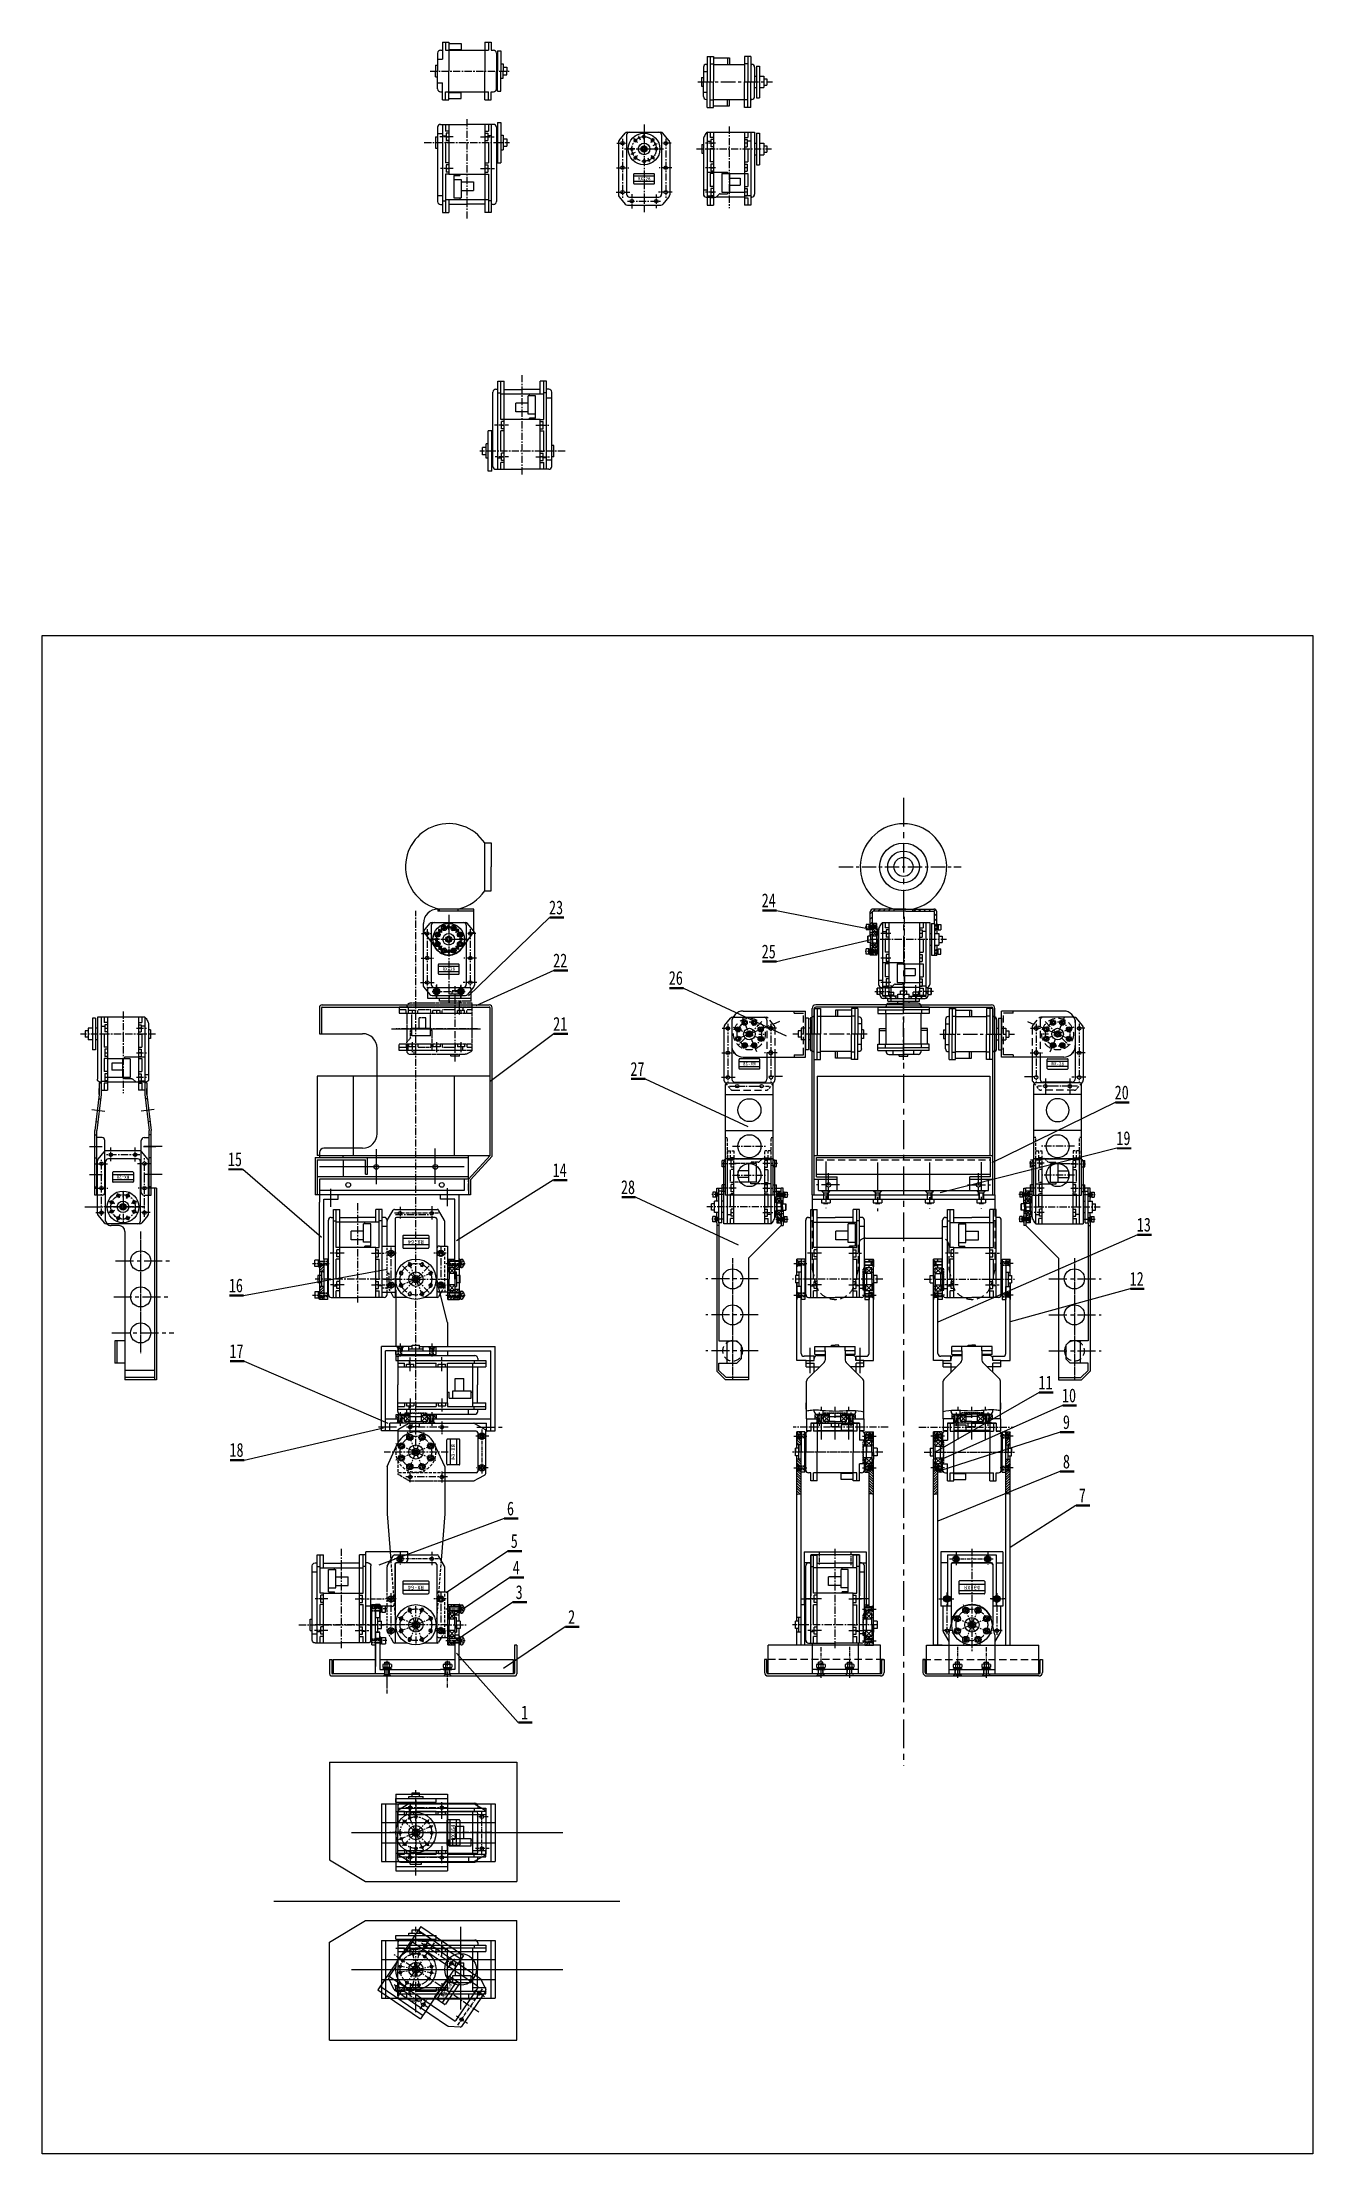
# Model space of a CAD drawing. Extents: x 2854 to 5858, y -1165 to 723.
# Drawn here: x 2854 to 3737, y -1165 to 301 of the extents above; entities that cross this region are included whole.
import ezdxf
from ezdxf.enums import TextEntityAlignment as Align

# ---------------------------------------------------------------- set-up
doc = ezdxf.new("R2010")
doc.units = 0
doc.header["$MEASUREMENT"] = 0
doc.linetypes.add('PF_CENTER', pattern=[2, 1.25, -0.25, 0.25, -0.25])
doc.linetypes.add('PF_DASHED', pattern=[0.75, 0.5, -0.25])
doc.layers.get('0').update_dxf_attribs({"linetype": 'CONTINUOUS'})
for name, color, linetype in [('1', 1, 'CONTINUOUS'), ('SMPEN_CENTER', 4, 'PF_CENTER'), ('SMPEN_DASHED', 2, 'PF_DASHED'), ('SMPEN_DIM', 3, 'CONTINUOUS'), ('SMPEN_HATCH', 6, 'CONTINUOUS'), ('SMPEN_THICK', 7, 'CONTINUOUS'), ('图形问题', 240, 'PF_CENTER')]:
    doc.layers.add(name, color=color, linetype=linetype)
doc.styles.add('STYLE2', font='SIMHEI.TTF')
pattern_1 = [(45, (1918.5836, -3545.13), (-0.8838835, 0.8838835), [])]

msp = doc.modelspace()

# ---------------------------------------------------------------- texts
at = {"layer": 'SMPEN_HATCH', "style": 'STYLE2', "width": 0.75}
for s, p in [('24', (3358.78, -294.76)), ('23', (3211.07, -299.79)), ('22', (3213.93, -336.5)), ('25', (3358.78, -330.37)), ('26', (3294.24, -348.72)), ('21', (3213.95, -380.54)), ('27', (3267.61, -411.84)), ('20', (3603.95, -428.23)), ('19', (3605.14, -460)), ('15', (2988.02, -474.6)), ('14', (3213.56, -482.09)), ('28', (3261.03, -493.99)), ('13', (3619.32, -520.05)), ('12', (3614.36, -557.56)), ('16', (2988.67, -562.24)), ('17', (2989.11, -607.77)), ('11', (3551.02, -629.62)), ('10', (3567.36, -638.61)), ('9', (3565.57, -657.14)), ('18', (2989.11, -676.45)), ('8', (3565.57, -684.51)), ('7', (3576.62, -707.94)), ('6', (3179.42, -717.12)), ('5', (3182.04, -739.72)), ('4', (3183.42, -758.01)), ('3', (3185.44, -775.23)), ('2', (3221.88, -792.35)), ('1', (3189.25, -858.66))]:
    msp.add_text(s, height=9.6, dxfattribs=at).set_placement(p, align=Align.MIDDLE)
at = {"layer": 'SMPEN_THICK', "color": 3, "style": 'STYLE2', "text_generation_flag": 2}
msp.add_text('RX-28', height=2.24, dxfattribs=at).set_placement((3345.28, -408.26), align=Align.MIDDLE)
at = {"layer": 'SMPEN_THICK', "color": 3, "style": 'STYLE2'}
msp.add_text('RX-28', height=2.24, dxfattribs=at).set_placement((3559.52, -408.26), align=Align.MIDDLE)
for s, height, p in [('RX-28', 2.24, (2910.22, -487.02)), ('RX-64', 2.8, (3113.63, -532.01)), ('RX-64', 2.8, (3113.63, -772.01))]:
    msp.add_text(s, height=height, rotation=180, dxfattribs=at).set_placement(p, align=Align.MIDDLE)
at = {"layer": 'SMPEN_THICK', "color": 3, "style": 'STYLE2', "text_generation_flag": 2}
for rotation, p in [(90, (3139.56, -677.94)), (180, (3499.98, -772.03))]:
    msp.add_text('RX-64', height=2.8, rotation=rotation, dxfattribs=at).set_placement(p, align=Align.MIDDLE)

# ---------------------------------------------------------------- blocks, each defined once
blk = doc.blocks.new('RX28A')
for p, q in [((-17.8, 4.6), (-17.8, -31.9)), ((-17.3, 5.9), (-13.1, 11)), ((17.3, 5.9), (13.1, 11)), ((17.8, 4.6), (17.8, -31.9)), ((-17.3, -33.2), (-13.1, -38.3)), ((17.3, -33.2), (13.1, -38.3))]:
    blk.add_line(p, q)
at = {"ltscale": 4}
for p, q in [((-12.1, 9.7), (-12.1, -31.4)), ((-11.6, 11.7), (11.6, 11.7)), ((12.2, 9.7), (12.2, -31.4)), ((-11.6, -39), (11.6, -39)), ((-10.1, -33.4), (10.2, -33.4))]:
    blk.add_line(p, q, dxfattribs=at)
at = {"color": 4, "ltscale": 4}
for p, q in [((-7.2, -23.9), (-7.2, -17.5)), ((7.2, -23.9), (7.2, -17.5))]:
    blk.add_line(p, q, dxfattribs=at)
blk.add_lwpolyline([(0, 1.4), (-1.2, 0.7), (-1.2, -0.7), (0, -1.4), (1.2, -0.7), (1.2, 0.7)], close=True)
for centre, radius in [((-15, 4), 1.2), ((0, 0), 11), ((-8.5, 0), 0.8), ((-6, 6), 0.8), ((0, 0), 4), ((-3.3, 7.9), 0.5), ((0, 0), 2.2), ((0, 0), 1.44), ((0, 8.5), 0.8), ((6, 6), 0.8), ((7.9, 3.3), 0.5), ((8.5, 0), 0.8), ((15, 4), 1.2), ((-15, -13), 1.2), ((-7.9, -3.3), 0.5), ((-6, -6), 0.8), ((0, -8.5), 0.8), ((3.3, -7.9), 0.5), ((6, -6), 0.8), ((15, -13), 1.2), ((-15, -30), 1.2), ((15, -30), 1.2), ((-8.5, -36.2), 1.2), ((8.5, -36.2), 1.2)]:
    blk.add_circle(centre, radius)
for centre, start, end in [((-15.8, 4.6), 140.417, 180), ((11.6, 9.7), 39.583, 90), ((15.8, 4.6), 0, 39.583), ((-15.8, -31.9), 180, 219.583), ((-11.6, -37), 219.583, 270), ((15.8, -31.9), 320.417, 0)]:
    blk.add_arc(centre, 2, start, end)
at = {"ltscale": 4}
for centre, start, end in [((-11.6, 9.7), 90, 140.417), ((-10.1, 9.7), 90, 180), ((10.2, 9.7), 0, 90), ((-10.1, -31.4), 180, 270), ((10.2, -31.4), 270, 0), ((11.6, -37), 270, 320.417)]:
    blk.add_arc(centre, 2, start, end, dxfattribs=at)
at = {"layer": 'SMPEN_CENTER', "ltscale": 4}
for p, q in [((0, 17), (0, -44.8)), ((-18.9, 4), (-10.9, 4)), ((-15, 7), (-15, -33.9)), ((18.9, 4), (10.9, 4)), ((15, 7), (15, -33.9)), ((-19.2, -13), (-10.5, -13)), ((-13.5, 0), (13.4, 0)), ((19.2, -13), (10.5, -13)), ((-19.5, -30), (-10, -30)), ((-11.6, -36.2), (11.6, -36.2)), ((19.5, -30), (10, -30))]:
    blk.add_line(p, q, dxfattribs=at)
at = {"layer": 'SMPEN_CENTER', "ltscale": 2}
for p, q in [((-6.5, 0), (-10.9, 0)), ((-4.6, 4.6), (-7.7, 7.7)), ((-2.5, 6.2), (-3.8, 9.2)), ((0, 6.5), (0, 10.9)), ((4.6, 4.6), (7.7, 7.7)), ((6.2, 2.5), (9.2, 3.8)), ((6.5, 0), (10.9, 0)), ((-6.2, -2.5), (-9.2, -3.8)), ((-4.6, -4.6), (-7.7, -7.7)), ((0, -6.5), (0, -10.9)), ((2.5, -6.2), (3.8, -9.2)), ((4.6, -4.6), (7.7, -7.7)), ((-8.5, -31.4), (-8.5, -41.4)), ((8.5, -31.7), (8.5, -41.2))]:
    blk.add_line(p, q, dxfattribs=at)
at = {"layer": 'SMPEN_CENTER', "ltscale": 4}
blk.add_circle((0, 0), 8.5, dxfattribs=at)
at = {"layer": 'SMPEN_DIM'}
for centre, start, end in [((-8.5, 0), 151.9575, 39.4788), ((-6, 6), 106.9575, 354.4788), ((0, 8.5), 61.9575, 309.4788), ((6, 6), 16.9575, 264.4788), ((8.5, 0), 331.9575, 219.4788), ((-6, -6), 196.9575, 84.4788), ((0, -8.5), 241.9575, 129.4788), ((6, -6), 286.9575, 174.4788)]:
    blk.add_arc(centre, 1, start, end, dxfattribs=at)
at = {"layer": 'SMPEN_THICK', "color": 4}
for p, q in [((7.2, -18.9), (-7.2, -18.9)), ((7.2, -22.5), (-7.2, -22.5)), ((-6.8, -17.1), (6.8, -17.1)), ((-6.8, -24.3), (6.8, -24.3))]:
    blk.add_line(p, q, dxfattribs=at)
at = {"layer": 'SMPEN_THICK', "color": 4, "ltscale": 4}
for centre, start, end in [((-6.8, -17.5), 90, 180), ((-6.8, -23.9), 180, 270), ((6.8, -17.5), 360, 90)]:
    blk.add_arc(centre, 0.4, start, end, dxfattribs=at)
at = {"layer": 'SMPEN_THICK', "color": 4}
blk.add_arc((6.8, -23.9), 0.4, 270, 0, dxfattribs=at)
at = {"layer": 'SMPEN_THICK', "color": 3, "style": 'STYLE2'}
blk.add_text('RX-28', height=2.24, dxfattribs=at).set_placement((0.1, -20.6), align=Align.MIDDLE)
blk = doc.blocks.new('RX64C')
for p, q in [((-20, 29.4), (-8.25, 29.4)), ((-20, 29.4), (-20, 25)), ((-14.45, 30.9), (-14.45, 29.4)), ((-12.45, 32.9), (0, 32.9)), ((12.45, 32.9), (0, 32.9)), ((20, 29.4), (8.25, 29.4)), ((14.45, 30.9), (14.45, 29.4)), ((20, 29.4), (20, 25)), ((-20, 27.5), (-14.5, 27.5)), ((-20, 25), (0, 25)), ((-20, 25), (0, 25)), ((-19, 25), (-19, 16.6)), ((-19, 16.6), (-15, 16.6)), ((20, 25), (0, 25)), ((20, 25), (0, 25)), ((20, 27.5), (14.5, 27.5)), ((19, 16.6), (15, 16.6)), ((19, 25), (19, 16.6)), ((-20, 0), (0, 0)), ((-20, 0), (-20, -4.4)), ((20, 0), (0, 0)), ((20, 0), (20, -4.4)), ((-20, -2.5), (-14.5, -2.5)), ((-20, -4.4), (-14.45, -4.4)), ((-14.45, -4.4), (-14.45, -5.9)), ((-12.45, -7.9), (0, -7.9)), ((12.45, -7.9), (0, -7.9)), ((14.45, -4.4), (14.45, -5.9)), ((20, -4.4), (14.45, -4.4)), ((20, -2.5), (14.5, -2.5))]:
    blk.add_line(p, q)
at = {"ltscale": 4}
for p, q in [((-8.25, 32.9), (-8.25, 29.4)), ((-4, 34.4), (-4, 32.9)), ((4, 34.4), (4, 32.9)), ((8.25, 32.9), (8.25, 29.4)), ((-15, 25), (-15, 16.6)), ((-14.5, 27.5), (-14.5, -2.5)), ((14.5, 27.5), (14.5, -2.5)), ((15, 25), (15, 16.6)), ((-5, -11.1), (-5, -12.6)), ((5, -11.1), (5, -12.6))]:
    blk.add_line(p, q, dxfattribs=at)
for centre, start, end in [((-12.45, 30.9), 90, 180), ((12.45, 30.9), 0, 90), ((-12.45, -5.9), 180, 270), ((12.45, -5.9), 270, 0)]:
    blk.add_arc(centre, 2, start, end)
at = {"layer": 'SMPEN_CENTER', "ltscale": 4}
blk.add_line((0, 38.13), (0, -17), dxfattribs=at)
at = {"layer": 'SMPEN_THICK'}
for p, q in [((-4, 34.4), (0, 34.4)), ((4, 34.4), (0, 34.4)), ((-14, -8.6), (0, -8.6)), ((-14, -8.6), (-14, -11.1)), ((-14, -11.1), (0, -11.1)), ((-5, -12.6), (0, -12.6)), ((-4, -7.9), (-4, -8.6)), ((-2.6, -12.6), (-2.6, -15.1)), ((14, -8.6), (0, -8.6)), ((14, -11.1), (0, -11.1)), ((5, -12.6), (0, -12.6)), ((2.6, -12.6), (2.6, -15.1)), ((4, -7.9), (4, -8.6)), ((14, -8.6), (14, -11.1)), ((-2.6, -15.1), (0, -15.1)), ((2.6, -15.1), (0, -15.1))]:
    blk.add_line(p, q, dxfattribs=at)
blk = doc.blocks.new('RX64B')
at = {"ltscale": 4}
for p, q in [((-21.9, 4), (-20.4, 4)), ((-12.5, 1.5), (-14.5, 1.5)), ((12.5, 1.5), (14.5, 1.5)), ((23.6, 5), (25.1, 5)), ((-21.9, -4), (-20.4, -4)), ((23.6, -5), (25.1, -5)), ((-12.5, -20.5), (-14.5, -20.5)), ((12.5, -20.5), (14.5, -20.5))]:
    blk.add_line(p, q, dxfattribs=at)
at = {"ltscale": 2}
for p, q in [((-12.5, 8), (-15, 8)), ((-12.5, 6.5), (-14.5, 6.5)), ((12.5, 8), (15, 8)), ((12.5, 6.5), (14.5, 6.5)), ((-12.5, -14), (-15, -14)), ((12.5, -14), (15, -14)), ((-12.5, -15.5), (-14.5, -15.5)), ((12.5, -15.5), (14.5, -15.5))]:
    blk.add_line(p, q, dxfattribs=at)
at = {"layer": 'SMPEN_CENTER', "ltscale": 4}
for p, q in [((0, 16.2), (0, -53.5)), ((-29.7, 0), (29.5, 0))]:
    blk.add_line(p, q, dxfattribs=at)
at = {"layer": 'SMPEN_CENTER', "ltscale": 2}
for p, q in [((-9.5, 4), (-18.8, 4)), ((9.5, 4), (18.9, 4)), ((-9.5, -18), (-18.4, -18)), ((9.5, -18), (19.2, -18))]:
    blk.add_line(p, q, dxfattribs=at)
at = {"layer": 'SMPEN_THICK'}
for p, q in [((-21.9, 4), (-21.9, -4)), ((-20.4, 10.6), (-20.4, -41)), ((-20.4, 6.3), (-16.9, 6.3)), ((-18.4, 12.6), (0, 12.6)), ((-16.9, 12.6), (-16.9, -48.5)), ((-16.9, 4.6), (-14.5, 4.6)), ((-15, 12.6), (-15, 8)), ((-12.5, 0), (-15, 0)), ((-14.5, 6.5), (-14.5, 1.5)), ((-14.5, 4), (-12.5, 4)), ((-12.5, 12.6), (-12.5, -22)), ((-12.5, 8), (-12.5, 0)), ((18.4, 12.6), (0, 12.6)), ((12.5, 12.6), (12.5, -48.5)), ((12.5, 8), (12.5, 0)), ((14.5, 4), (12.5, 4)), ((12.5, 0), (15, 0)), ((14.5, 6.5), (14.5, 1.5)), ((16.9, 4.6), (14.5, 4.6)), ((15, 12.6), (15, 8)), ((16.9, 12.6), (16.9, -48.5)), ((20.4, 10.6), (20.4, -41)), ((20.4, 4), (21.1, 4)), ((21.1, 14), (21.1, -14)), ((21.1, 14), (23.6, 14)), ((23.6, 14), (23.6, -14)), ((25.1, 5), (25.1, -5)), ((25.1, 2.6), (27.6, 2.6)), ((27.6, 2.6), (27.6, -2.6)), ((-15, 0), (-15, -14)), ((12.5, -14), (12.5, -22)), ((15, 0), (15, -14)), ((20.4, -4), (21.1, -4)), ((21.1, -14), (23.6, -14)), ((25.1, -2.6), (27.6, -2.6)), ((-15, -22), (-15, -48.5)), ((-12.5, -22), (-15, -22)), ((-14.5, -15.5), (-14.5, -20.5)), ((-14.5, -18), (-12.5, -18)), ((-12.5, -22), (12.5, -22)), ((-9.1, -23), (-5, -23)), ((-9.1, -23), (-9.1, -38.5)), ((-9.1, -25.6), (-4.1, -25.6)), ((-5, -22), (-5, -23)), ((-4.1, -25.6), (-4.1, -38.5)), ((-4.1, -27.4), (4.5, -27.4)), ((4.5, -27.4), (4.5, -33.4)), ((14.5, -18), (12.5, -18)), ((12.5, -22), (15, -22)), ((14.5, -15.5), (14.5, -20.5)), ((15, -22), (15, -48.5)), ((-20.4, -36.7), (-16.9, -36.7)), ((-18.4, -43), (-16.9, -43)), ((-16.9, -40.5), (-15, -40.5)), ((-15, -39.5), (15, -39.5)), ((-12.5, -39.5), (-12.5, -48.5)), ((-12.5, -42.8), (0, -42.8)), ((-9.1, -38.5), (-4.1, -38.5)), ((-5, -38.5), (-5, -39.5)), ((-4.1, -33.4), (4.5, -33.4)), ((12.5, -42.8), (0, -42.8)), ((16.9, -40.5), (15, -40.5)), ((18.4, -43), (16.9, -43)), ((-16.9, -48.5), (-12.5, -48.5)), ((16.9, -48.5), (12.5, -48.5))]:
    blk.add_line(p, q, dxfattribs=at)
for centre, start, end in [((-18.4, 10.6), 90, 180), ((18.4, 10.6), 0, 90), ((-18.4, -41), 180, 270), ((18.4, -41), 270, 0)]:
    blk.add_arc(centre, 2, start, end, dxfattribs=at)
blk = doc.blocks.new('RX28C')
for p, q in [((-11, 0), (11, 0)), ((-11, -2), (-11, 0)), ((-4, 3), (4, 3)), ((-2.2, 5.2), (2.2, 5.2)), ((-2.2, 3), (-2.2, 5.2)), ((2.2, 3), (2.2, 5.2)), ((11, -2), (11, 0)), ((-17.75, -6.05), (-17.75, -10.45)), ((-17.75, -6.05), (0, -6.05)), ((-17.75, -8.05), (0, -8.05)), ((-17.75, -10.45), (0, -10.45)), ((-12.5, -8.05), (-12.5, -10.45)), ((-12.15, -5.4), (-12.15, -6.05)), ((-12.15, -6.05), (-12.15, -5.4)), ((-12.15, -31.85), (-12.15, -10.45)), ((-11, -2), (11, -2)), ((-10.15, -3.4), (0, -3.4)), ((10.15, -3.4), (0, -3.4)), ((17.75, -6.05), (0, -6.05)), ((17.75, -8.05), (0, -8.05)), ((17.75, -10.45), (0, -10.45)), ((12.15, -6.05), (12.15, -5.4)), ((12.15, -5.4), (12.15, -6.05)), ((12.15, -31.85), (12.15, -10.45)), ((12.5, -8.05), (12.5, -10.45)), ((17.75, -6.05), (17.75, -10.45)), ((-16.65, -20.85), (-12.15, -20.85)), ((-16.65, -31.85), (-16.65, -20.85)), ((-16.65, -22.25), (-12.15, -22.25)), ((16.65, -20.85), (12.15, -20.85)), ((16.65, -22.25), (12.15, -22.25)), ((16.65, -31.85), (16.65, -20.85)), ((-17.75, -36.25), (-17.75, -31.85)), ((-17.75, -31.85), (0, -31.85)), ((-17.75, -34.25), (0, -34.25)), ((-17.75, -36.25), (0, -36.25)), ((-12.5, -34.25), (-12.5, -31.85)), ((-12.15, -36.9), (-12.15, -36.25)), ((-10.15, -38.9), (0, -38.9)), ((-3, -40.2), (3, -40.2)), ((17.75, -31.85), (0, -31.85)), ((17.75, -34.25), (0, -34.25)), ((17.75, -36.25), (0, -36.25)), ((10.15, -38.9), (0, -38.9)), ((12.15, -36.9), (12.15, -36.25)), ((12.5, -34.25), (12.5, -31.85)), ((17.75, -36.25), (17.75, -31.85))]:
    blk.add_line(p, q)
at = {"ltscale": 4}
for p, q in [((-4, 0), (-4, 3)), ((4, 0), (4, 3)), ((-4, -3.4), (-4, -2)), ((4, -3.4), (4, -2)), ((-7.15, -38.9), (-7.15, -36.25)), ((-3, -40.2), (-3, -38.9)), ((3, -40.2), (3, -38.9)), ((7.15, -38.9), (7.15, -36.25))]:
    blk.add_line(p, q, dxfattribs=at)
for centre, start, end in [((-10.15, -5.4), 90, 180), ((10.15, -5.4), 0, 90), ((-10.15, -36.9), 180, 270), ((10.15, -36.9), 270, 0)]:
    blk.add_arc(centre, 2, start, end)
at = {"layer": 'SMPEN_CENTER', "ltscale": 8}
blk.add_line((0, -42.73), (0, 8.93), dxfattribs=at)
blk = doc.blocks.new('RX28B')
for p, q in [((-19, 3), (-19, -3)), ((-17.8, 6.9), (-17.8, -31.4)), ((-15.1, 11.7), (-15.1, -39)), ((-15.1, 11.7), (17.8, 11.7)), ((-15.1, 5.4), (-12.6, 5.4)), ((-13.1, 11.7), (-13.1, 8)), ((-13.1, 0), (-13.1, -9)), ((-12.6, 6.5), (-12.6, 1.5)), ((-12.6, 4), (-10.7, 4)), ((-10.7, 11.7), (-10.7, -39)), ((10.7, 11.7), (10.7, -39)), ((12.6, 4), (10.7, 4)), ((12.6, 6.5), (12.6, 1.5)), ((15.1, 5.4), (12.6, 5.4)), ((13.1, 11.7), (13.1, 8)), ((13.1, 0), (13.1, -9)), ((15.1, 11.7), (15.1, -39)), ((15.1, 11.7), (15.1, -39)), ((17.8, 11.7), (17.8, -31.4)), ((19.1, 11), (19.1, -11)), ((19.1, 11), (21.1, 11)), ((21.1, 11), (21.1, -11)), ((24.1, 4), (24.1, -4)), ((24.1, 2.2), (26.3, 2.2)), ((26.3, 2.2), (26.3, -2.2)), ((-12.6, -10.5), (-12.6, -15.5)), ((-12.6, -13), (-10.7, -13)), ((12.6, -13), (10.7, -13)), ((12.6, -10.5), (12.6, -15.5)), ((19.1, -11), (21.1, -11)), ((24.1, -2.2), (26.3, -2.2)), ((-15.1, -16.1), (-1.1, -16.1)), ((-13.1, -17), (-13.1, -26)), ((-12.6, -27.5), (-12.6, -32.5)), ((-4.9, -17.1), (-4.9, -30.1)), ((-4.9, -17.1), (0.3, -17.1)), ((-1.1, -16.1), (-1.1, -17.1)), ((0.3, -17.1), (10.7, -17.1)), ((0.3, -17.1), (0.3, -30.1)), ((0.3, -20.3), (7.7, -20.3)), ((0.3, -25.1), (7.7, -25.1)), ((7.7, -20.3), (7.7, -25.1)), ((12.6, -27.5), (12.6, -32.5)), ((13.1, -17), (13.1, -26)), ((-15.8, -33.4), (-15.1, -33.4)), ((-15.1, -32.6), (-10.7, -32.6)), ((-15.1, -33.5), (-9.5, -33.5)), ((-15.1, -39), (-10.7, -39)), ((-13.1, -34), (-13.1, -39)), ((-12.6, -30), (-10.7, -30)), ((-8.9, -33.3), (10.7, -33.3)), ((-6.9, -31.4), (-8.8, -33.2)), ((-6.2, -31.1), (-1.1, -31.1)), ((-4.9, -30.1), (0.3, -30.1)), ((-1.1, -30.1), (-1.1, -31.1)), ((0.3, -30.1), (10.7, -30.1)), ((12.6, -30), (10.7, -30)), ((15.1, -32.6), (10.7, -32.6)), ((15.1, -39), (10.7, -39)), ((13.1, -34), (13.1, -39)), ((15.8, -33.4), (15.1, -33.4)), ((15.1, -33.4), (15.8, -33.4))]:
    blk.add_line(p, q)
at = {"ltscale": 4}
for p, q in [((-19, 3), (-17.8, 3)), ((-10.7, 8), (-13.1, 8)), ((-10.7, 6.5), (-12.6, 6.5)), ((-10.7, 1.5), (-12.6, 1.5)), ((10.7, 8), (13.1, 8)), ((10.7, 6.5), (12.6, 6.5)), ((10.7, 1.5), (12.6, 1.5)), ((17.8, 4), (19.1, 4)), ((21.1, 4), (24.1, 4)), ((-19, -3), (-17.8, -3)), ((-10.7, 0), (-13.1, 0)), ((-10.7, -9), (-13.1, -9)), ((-10.7, -10.5), (-12.6, -10.5)), ((10.7, 0), (13.1, 0)), ((10.7, -9), (13.1, -9)), ((10.7, -10.5), (12.6, -10.5)), ((17.8, -4), (19.1, -4)), ((21.1, -4), (24.1, -4)), ((-17.8, -28.4), (-15.1, -28.4)), ((-10.7, -17), (-13.1, -17)), ((-10.7, -26), (-13.1, -26)), ((-10.7, -15.5), (-12.6, -15.5)), ((-10.7, -27.5), (-12.6, -27.5)), ((10.7, -15.5), (12.6, -15.5)), ((10.7, -17), (13.1, -17)), ((10.7, -26), (13.1, -26)), ((10.7, -27.5), (12.6, -27.5)), ((-10.7, -34), (-13.1, -34)), ((-10.7, -32.5), (-12.6, -32.5)), ((10.7, -32.5), (12.6, -32.5)), ((10.7, -34), (13.1, -34))]:
    blk.add_line(p, q, dxfattribs=at)
for centre, radius, start, end in [((-14.7, 6.9), 3, 156.3503, 180), ((0, 0.4), 19.1, 147.2964, 156.3503), ((-13.5, 9.1), 3, 121.1144, 147.2964), ((-15.8, -31.4), 2, 180, 270), ((-9.5, -32.5), 1, 270, 313.8309), ((-6.2, -32.1), 1, 90, 133.8309), ((15.8, -31.4), 2, 270, 0)]:
    blk.add_arc(centre, radius, start, end)
at = {"layer": 'SMPEN_CENTER', "ltscale": 4}
for p, q in [((0, 15.6), (0, -41.1)), ((-22.6, 0), (29.5, 0)), ((-9.3, 4), (-17.3, 4)), ((-9.3, -13), (-17.3, -13)), ((-9.3, -30), (-17.3, -30))]:
    blk.add_line(p, q, dxfattribs=at)
blk = doc.blocks.new('RX64A')
at = {"ltscale": 8}
for p, q in [((-14.5, -42), (-14.5, 12.6)), ((14.4, -42), (14.4, 12.6))]:
    blk.add_line(p, q, dxfattribs=at)
at = {"color": 4, "ltscale": 4}
for p, q in [((-9, -30), (-9, -22)), ((9, -30), (9, -22))]:
    blk.add_line(p, q, dxfattribs=at)
at = {"layer": 'SMPEN_CENTER', "ltscale": 4}
for p, q in [((0, -52.8), (0, 18.3)), ((-17.3, -22.5), (-17.3, 6.9)), ((0, 0), (-9.2, 9.2)), ((0, 0), (-5, 12)), ((0, 0), (9.2, 9.2)), ((0, 0), (12, 5)), ((17.3, -21.9), (17.3, 6.9)), ((22.4, 0), (-22.1, 0)), ((0, 0), (-12, -5)), ((0, 0), (-9.2, -9.2)), ((0, 0), (9.3, -9.3)), ((0, 0), (5, -12))]:
    blk.add_line(p, q, dxfattribs=at)
at = {"layer": 'SMPEN_CENTER', "ltscale": 2}
for p, q in [((-13.9, 4), (-21, 4)), ((21, 4), (13.8, 4)), ((-21.1, -18), (-12.5, -18)), ((13.6, -18), (21.6, -18)), ((-11, -50.8), (-11, -41.5)), ((11, -50.2), (11, -42)), ((-15.6, -45.8), (14.9, -45.8))]:
    blk.add_line(p, q, dxfattribs=at)
at = {"layer": 'SMPEN_CENTER', "ltscale": 4}
blk.add_circle((0, 0), 11, dxfattribs=at)
at = {"layer": 'SMPEN_DIM'}
for centre, start, end in [((-11, 0), 58.0162, 309.3376), ((-7.8, 7.8), 50.6624, 301.9838), ((0, 11), 50.6624, 301.9838), ((7.8, 7.8), 50.6624, 301.9838), ((11, 0), 58.0162, 309.3376), ((-7.8, -7.8), 50.6624, 301.9838), ((0, -11), 58.0162, 309.3376), ((7.8, -7.8), 50.6624, 301.9838)]:
    blk.add_arc(centre, 1, start, end, dxfattribs=at)
at = {"layer": 'SMPEN_THICK'}
for p, q in [((-20, 4.4), (-20, -40.2)), ((-19.9, 4.9), (-15.7, 12.1)), ((-14.9, 12.6), (-6, 12.6)), ((6, 12.6), (14.9, 12.6)), ((19.9, 4.9), (15.7, 12.1)), ((20, 4.4), (20, -40.2)), ((-19.9, -40.7), (-15.7, -48)), ((-13.5, -43), (13.4, -43)), ((19.9, -40.7), (15.7, -48)), ((14.9, -48.5), (-14.9, -48.5))]:
    blk.add_line(p, q, dxfattribs=at)
at = {"layer": 'SMPEN_THICK', "color": 4}
for p, q in [((-9, -23.8), (9, -23.8)), ((-9, -28.3), (9, -28.3)), ((8.5, -21.5), (-8.5, -21.5)), ((8.5, -30.5), (-8.5, -30.5))]:
    blk.add_line(p, q, dxfattribs=at)
at = {"layer": 'SMPEN_THICK'}
blk.add_lwpolyline([(0, 1.6), (-1.4, 0.8), (-1.4, -0.8), (0, -1.6), (1.4, -0.8), (1.4, 0.8)], close=True, dxfattribs=at)
for centre, radius in [((-17.3, 4), 1.2), ((0, 0), 14), ((-11, 0), 0.8), ((-7.8, 7.8), 0.8), ((-4.2, 10.2), 0.8), ((0, 0), 5), ((0, 0), 2.6), ((0, 0), 1.58), ((0, 11), 0.8), ((7.8, 7.8), 0.8), ((10.2, 4.2), 0.8), ((11, 0), 0.8), ((17.3, 4), 1.2), ((-10.2, -4.2), 0.8), ((-7.8, -7.8), 0.8), ((0, -11), 0.8), ((4.2, -10.2), 0.8), ((7.8, -7.8), 0.8), ((-17.3, -18), 1.2), ((17.3, -18), 1.2), ((-11, -45.8), 1.2), ((11, -45.8), 1.2)]:
    blk.add_circle(centre, radius, dxfattribs=at)
for centre, start, end in [((-19, 4.4), 150.3709, 180), ((-14.9, 11.6), 90, 150.3709), ((14.9, 11.6), 29.6291, 90), ((19, 4.4), 0, 29.6291), ((-19, -40.2), 180, 209.6291), ((19, -40.2), 330.3709, 0), ((-14.9, -47.5), 209.6291, 270), ((14.9, -47.5), 270, 330.3709)]:
    blk.add_arc(centre, 1, start, end, dxfattribs=at)
at = {"layer": 'SMPEN_THICK', "color": 4, "ltscale": 4}
for centre, start, end in [((-8.5, -22), 90, 180), ((8.5, -22), 0, 90), ((8.5, -30), 270, 0)]:
    blk.add_arc(centre, 0.5, start, end, dxfattribs=at)
at = {"layer": 'SMPEN_THICK', "ltscale": 8}
for centre, start, end in [((-13.5, -42), 180, 270), ((13.4, -42), 270, 0)]:
    blk.add_arc(centre, 1, start, end, dxfattribs=at)
at = {"layer": 'SMPEN_THICK', "color": 4}
blk.add_arc((-8.5, -30), 0.5, 180, 270, dxfattribs=at)
at = {"layer": 'SMPEN_THICK', "color": 3, "style": 'STYLE2'}
blk.add_text('RX-64', height=2.8, dxfattribs=at).set_placement((0.1, -25.8), align=Align.MIDDLE)
blk = doc.blocks.new('A$C451608CD')
at = {"ltscale": 10}
blk.add_line((0, 2.5), (0, -2.5), dxfattribs=at)
for p, q in [((0, 2.5), (1.2, 1.2)), ((1.2, 1.2), (1.2, 0)), ((5.9, 1.2), (1.2, 1.2)), ((1.2, -1.2), (1.2, 0)), ((0, -2.5), (1.2, -1.2)), ((5.9, -1.2), (1.2, -1.2))]:
    blk.add_line(p, q)
at = {"color": 2, "linetype": 'PF_DASHED', "ltscale": 8}
for p, q in [((0, 1.2), (1.4, 0.5)), ((1.4, 0.5), (1.7, 0)), ((1.4, -0.5), (1.4, 0.5)), ((1.4, -0.5), (1.7, 0)), ((0, -1.2), (1.4, -0.5))]:
    blk.add_line(p, q, dxfattribs=at)
at = {"ltscale": 2}
for p, q in [((1, 1.5), (3, 1.5)), ((1, -1.5), (3, -1.5))]:
    blk.add_line(p, q, dxfattribs=at)
at = {"layer": 'SMPEN_DIM'}
for p, q in [((5.9, 1), (1.2, 1)), ((5.9, -1), (1.2, -1))]:
    blk.add_line(p, q, dxfattribs=at)
blk = doc.blocks.new('A$C331D229D')
blk.add_blockref('RX28B', (0, 0))

# ---------------------------------------------------------------- hatches: boundary and pattern name
at = {"layer": 'SMPEN_HATCH'}
h = msp.add_hatch(dxfattribs=at)
h.set_pattern_fill('ANSI31', color=256, scale=20, style=0)
h.set_pattern_definition([(45, (2231.8306, -1285.9421), (-1.767767, 1.767767), [])])
h.paths.add_polyline_path([(3430.8, -332.84), (3430.8, -331.44), (3429.3, -331.44), (3429.3, -332.84)])
h.paths.add_polyline_path([(3429.3, -329.24), (3430.8, -329.24), (3430.8, -327.34), (3430.8, -326.34), (3429.3, -326.34)])
h.paths.add_polyline_path([(3429.3, -317.34), (3430.8, -317.34), (3430.8, -316.34), (3430.8, -314.44), (3429.3, -314.44)])
h.paths.add_polyline_path([(3430.8, -302.84, -0.4142136), (3431.3, -302.34), (3445.9, -302.34), (3445.9, -300.84), (3431.3, -300.84, 0.4142136), (3429.3, -302.84), (3429.3, -310.84), (3429.3, -312.24), (3430.8, -312.24), (3430.8, -310.84)])
h.paths.add_polyline_path([(3473.5, -300.84), (3458.9, -300.84), (3458.9, -302.34), (3473.5, -302.34, -0.4142136), (3474, -302.84), (3474, -310.84), (3474, -312.24), (3475.5, -312.24), (3475.5, -310.84), (3475.5, -302.84, 0.4142136)])
h.paths.add_polyline_path([(3474, -317.84), (3475.5, -317.84), (3475.5, -314.44), (3474, -314.44)])
h.paths.add_polyline_path([(3475.5, -325.84), (3474, -325.84), (3474, -329.24), (3475.5, -329.24)])
h.paths.add_polyline_path([(3475.5, -332.84), (3475.5, -331.44), (3474, -331.44), (3474, -332.84)])
h = msp.add_hatch(dxfattribs=at)
h.set_pattern_fill('ANSI31', color=256, scale=10, angle=90, style=0)
h.set_pattern_definition([(135, (2231.8306, -1285.9421), (-0.8838835, -0.8838835), [])])
h.paths.add_polyline_path([(3430.8, -310.84), (3430.8, -312.34), (3433.8, -312.34), (3433.8, -310.84)])
h.paths.add_polyline_path([(3430.8, -314.34), (3430.8, -316.34), (3433.8, -316.34), (3433.8, -317.34), (3434.8, -317.34), (3434.8, -314.84), (3433.8, -314.84), (3433.8, -314.34)])
h.paths.add_polyline_path([(3430.8, -327.34), (3430.8, -329.34), (3433.8, -329.34), (3433.8, -328.84), (3434.8, -328.84), (3434.8, -326.34), (3433.8, -326.34), (3433.8, -327.34)])
h.paths.add_polyline_path([(3433.8, -332.84), (3433.8, -331.34), (3430.8, -331.34), (3430.8, -332.84)])
h = msp.add_hatch(dxfattribs=at)
h.set_pattern_fill('ANSI31', color=256, scale=20, angle=90, style=0)
h.set_pattern_definition([(135, (2231.8306, -1307.1921), (-1.767767, -1.767767), [])])
h.paths.add_polyline_path([(3436.25, -358.04), (3437.75, -358.04), (3437.75, -355.24), (3436.25, -355.24)])
h.paths.add_polyline_path([(3441.4, -362.84), (3446.39, -362.84), (3446.39, -361.34), (3438.25, -361.34, -0.4142136), (3437.75, -360.84), (3437.75, -358.04), (3436.25, -358.04), (3436.25, -360.84, 0.4142136), (3438.25, -362.84)])
h.paths.add_polyline_path([(3448.4, -362.84), (3448.4, -361.34), (3446.39, -361.34), (3446.39, -362.84)])
h.paths.add_polyline_path([(3458.41, -362.84), (3458.41, -361.34), (3456.4, -361.34), (3456.4, -362.84)])
h.paths.add_polyline_path([(3467.45, -362.84, 0.4142136), (3469.45, -360.84), (3469.45, -358.04), (3467.95, -358.04), (3467.95, -360.84, -0.4142136), (3467.45, -361.34), (3458.41, -361.34), (3458.41, -362.84)])
h.paths.add_polyline_path([(3469.45, -355.24), (3467.95, -355.24), (3467.95, -358.04), (3469.45, -358.04)])
h = msp.add_hatch(dxfattribs=at)
h.set_pattern_fill('ANSI31', color=256, scale=10, angle=90, style=0)
h.set_pattern_definition([(135, (2227.1806, -1299.6421), (-0.8838835, -0.8838835), [])])
h.paths.add_polyline_path([(3364.4, -498.14), (3364.4, -496.64), (3367.4, -496.64), (3367.4, -498.14)])
h.paths.add_polyline_path([(3364.4, -500.64), (3364.4, -500.14), (3367.4, -500.14), (3367.4, -502.14), (3364.4, -502.14), (3364.4, -503.14), (3363.4, -503.14), (3363.4, -500.64)])
h.paths.add_polyline_path([(3367.4, -513.14), (3367.4, -515.14), (3364.4, -515.14), (3364.4, -514.64), (3363.4, -514.64), (3363.4, -512.14), (3364.4, -512.14), (3364.4, -513.14)])
h.paths.add_polyline_path([(3364.4, -518.64), (3364.4, -517.14), (3367.4, -517.14), (3367.4, -518.64)])
h = msp.add_hatch(dxfattribs=at)
h.set_pattern_fill('ANSI31', color=256, scale=10, angle=90, style=0)
h.set_pattern_definition([(45, (4677.6198, -1299.6421), (0.8838835, -0.8838835), [])])
h.paths.add_polyline_path([(3540.4, -498.14), (3540.4, -496.64), (3537.4, -496.64), (3537.4, -498.14)])
h.paths.add_polyline_path([(3540.4, -500.64), (3540.4, -500.14), (3537.4, -500.14), (3537.4, -502.14), (3540.4, -502.14), (3540.4, -503.14), (3541.4, -503.14), (3541.4, -500.64)])
h.paths.add_polyline_path([(3537.4, -513.14), (3537.4, -515.14), (3540.4, -515.14), (3540.4, -514.64), (3541.4, -514.64), (3541.4, -512.14), (3540.4, -512.14), (3540.4, -513.14)])
h.paths.add_polyline_path([(3540.4, -518.64), (3540.4, -517.14), (3537.4, -517.14), (3537.4, -518.64)])
at = {"layer": 'SMPEN_HATCH', "ltscale": 10}
h = msp.add_hatch(dxfattribs=at)
h.set_pattern_fill('ANSI31', color=256, scale=10, style=0)
h.set_pattern_definition([(45, (1918.5836, -3545.13), (-0.8838835, 0.8838835), [])])
h.paths.add_polyline_path([(3049.71, -570.35), (3046.71, -570.35), (3046.71, -571.85), (3049.71, -571.85)])
h.paths.add_polyline_path([(3049.71, -562.85), (3046.71, -562.85), (3046.71, -567.35), (3049.71, -567.35)])
h.paths.add_polyline_path([(3049.71, -548.35), (3046.71, -548.35), (3046.71, -552.85), (3049.71, -552.85)])
at = {"layer": 'SMPEN_HATCH'}
h = msp.add_hatch(dxfattribs=at)
h.set_pattern_fill('ANSI31', color=256, scale=10, angle=270, style=0)
h.set_pattern_definition([(225, (2232.5525, 533.2414), (-0.8838835, 0.8838835), [])])
h.paths.add_polyline_path([(3136.01, -571.85), (3136.01, -570.35), (3137.01, -570.35), (3140.71, -570.35), (3140.71, -571.85)])
h.paths.add_polyline_path([(3140.71, -565.85), (3140.71, -567.35), (3137.01, -567.35), (3136.01, -567.35), (3136.01, -564.85), (3136.71, -564.85), (3136.71, -565.85)])
h.paths.add_polyline_path([(3136.71, -549.85), (3136.71, -550.85), (3136.01, -550.85), (3136.01, -548.35), (3137.01, -548.35), (3140.71, -548.35), (3140.71, -549.85)])
h.paths.add_polyline_path([(3137.01, -545.35), (3136.01, -545.35), (3136.01, -543.85), (3140.71, -543.85), (3140.71, -545.35)])
at = {"layer": 'SMPEN_HATCH', "ltscale": 10}
h = msp.add_hatch(dxfattribs=at)
h.set_pattern_fill('ANSI31', color=256, scale=10, style=0)
h.set_pattern_definition(pattern_1)
h.paths.add_polyline_path([(3143.71, -548.5), (3140.71, -548.5), (3140.71, -550.85), (3143.71, -550.85)])
h = msp.add_hatch(dxfattribs=at)
h.set_pattern_fill('ANSI31', color=256, scale=10, style=0)
h.set_pattern_definition(pattern_1)
h.paths.add_polyline_path([(3143.71, -570.5), (3140.71, -570.5), (3140.71, -571.85), (3143.71, -571.85)])
h.paths.add_polyline_path([(3143.71, -564.85), (3140.71, -564.85), (3140.71, -567.2), (3143.71, -567.2), (3143.71, -565.85)])
at = {"layer": 'SMPEN_HATCH'}
h = msp.add_hatch(dxfattribs=at)
h.set_pattern_fill('ANSI31', color=256, scale=10, angle=-90, style=0)
h.set_pattern_definition([(315, (1912.6173, 578.5777), (0.8838835, 0.8838835), [])])
h.paths.add_polyline_path([(3125.96, -654.85), (3127.71, -654.85), (3127.71, -652.35), (3127.71, -651.95), (3125.96, -651.95)])
h.paths.add_polyline_path([(3123.46, -651.95), (3121.71, -651.95), (3120.71, -651.95), (3120.71, -652.65), (3121.71, -652.65), (3121.71, -654.85), (3123.46, -654.85)])
h.paths.add_polyline_path([(3103.96, -654.85), (3105.71, -654.85), (3105.71, -652.65), (3106.71, -652.65), (3106.71, -651.95), (3105.71, -651.95), (3103.96, -651.95)])
h.paths.add_polyline_path([(3101.46, -651.95), (3099.71, -651.95), (3099.71, -654.85), (3101.46, -654.85)])
h = msp.add_hatch(dxfattribs=at)
h.set_pattern_fill('ANSI31', color=256, scale=10, angle=-90, style=0)
h.set_pattern_definition([(315, (2203.8046, 578.5597), (0.8838835, 0.8838835), [])])
h.paths.add_polyline_path([(3417.15, -654.87), (3418.9, -654.87), (3418.9, -652.37), (3418.9, -651.97), (3417.15, -651.97)])
h.paths.add_polyline_path([(3414.65, -651.97), (3412.9, -651.97), (3411.9, -651.97), (3411.9, -652.67), (3412.9, -652.67), (3412.9, -654.87), (3414.65, -654.87)])
h.paths.add_polyline_path([(3395.15, -654.87), (3396.9, -654.87), (3396.9, -652.67), (3397.9, -652.67), (3397.9, -651.97), (3396.9, -651.97), (3395.15, -651.97)])
h.paths.add_polyline_path([(3392.65, -651.97), (3390.9, -651.97), (3390.9, -654.87), (3392.65, -654.87)])
h = msp.add_hatch(dxfattribs=at)
h.set_pattern_fill('ANSI31', color=256, scale=10, angle=-90, style=0)
h.set_pattern_definition([(225, (4700.9958, 578.5597), (-0.8838835, 0.8838835), [])])
h.paths.add_polyline_path([(3487.65, -654.87), (3485.9, -654.87), (3485.9, -652.37), (3485.9, -651.97), (3487.65, -651.97)])
h.paths.add_polyline_path([(3490.15, -651.97), (3491.9, -651.97), (3492.9, -651.97), (3492.9, -652.67), (3491.9, -652.67), (3491.9, -654.87), (3490.15, -654.87)])
h.paths.add_polyline_path([(3509.65, -654.87), (3507.9, -654.87), (3507.9, -652.67), (3506.9, -652.67), (3506.9, -651.97), (3507.9, -651.97), (3509.65, -651.97)])
h.paths.add_polyline_path([(3512.15, -651.97), (3513.9, -651.97), (3513.9, -654.87), (3512.15, -654.87)])
h = msp.add_hatch(dxfattribs=at)
h.set_pattern_fill('ANSI31', color=256, scale=10, style=0)
h.set_pattern_definition([(135, (4575.4698, -1228.4742), (0.8838835, 0.8838835), [])])
h.paths.add_polyline_path([(3381.3, -665.37), (3381.3, -663.87), (3378.3, -663.87), (3378.3, -664.37), (3379.3, -665.37)])
h.paths.add_polyline_path([(3378.3, -672.87), (3381.3, -672.87), (3381.3, -668.37), (3379.3, -668.37), (3378.3, -669.37)])
h.paths.add_polyline_path([(3378.3, -686.37), (3379.3, -687.37), (3381.3, -687.37), (3381.3, -682.87), (3378.3, -682.87)])
h.paths.add_polyline_path([(3378.3, -707.26), (3378.84, -707.1), (3379.69, -706.96), (3380.39, -706.89), (3380.99, -706.83), (3381.3, -706.77), (3381.3, -691.87), (3381.3, -690.37), (3379.3, -690.37), (3378.3, -691.37)])
h = msp.add_hatch(dxfattribs=at)
h.set_pattern_fill('ANSI31', color=256, scale=10, style=0)
h.set_pattern_definition([(45, (2195.0682, -1878.9678), (-0.8838835, 0.8838835), [])])
h.paths.add_polyline_path([(3428.5, -665.62), (3428.5, -663.87), (3426, -663.87), (3425.6, -663.87), (3425.6, -665.62)])
h.paths.add_polyline_path([(3425.6, -668.12), (3425.6, -669.87), (3425.6, -670.87), (3426.3, -670.87), (3426.3, -669.87), (3428.5, -669.87), (3428.5, -668.12)])
h.paths.add_polyline_path([(3428.5, -687.62), (3428.5, -685.87), (3426.3, -685.87), (3426.3, -684.87), (3425.6, -684.87), (3425.6, -685.87), (3425.6, -687.62)])
h.paths.add_polyline_path([(3425.6, -690.12), (3425.6, -691.87), (3428.5, -691.87), (3428.5, -690.12)])
h = msp.add_hatch(dxfattribs=at)
h.set_pattern_fill('ANSI31', color=256, scale=10, angle=90, style=0)
h.set_pattern_definition([(135, (2195.0682, -1878.9678), (-0.8838835, -0.8838835), [])])
h.paths.add_polyline_path([(3430.5, -665.37), (3431.5, -664.37), (3431.5, -663.87), (3428.5, -663.87), (3428.5, -665.37)])
h.paths.add_polyline_path([(3428.5, -668.37), (3428.5, -669.87), (3430.3, -669.87), (3430.3, -670.87), (3431.5, -670.87), (3431.5, -669.37), (3430.5, -668.37)])
h.paths.add_polyline_path([(3430.3, -685.87), (3428.5, -685.87), (3428.5, -687.37), (3430.5, -687.37), (3431.5, -686.37), (3431.5, -684.87), (3430.3, -684.87)])
h.paths.add_polyline_path([(3431.5, -691.37), (3430.5, -690.37), (3428.5, -690.37), (3428.5, -706.77), (3428.81, -706.83), (3429.41, -706.89), (3430.11, -706.96), (3430.96, -707.1), (3431.5, -707.26)])
h = msp.add_hatch(dxfattribs=at)
h.set_pattern_fill('ANSI31', color=256, scale=10, angle=90, style=0)
h.set_pattern_definition([(45, (4709.7322, -1878.9678), (0.8838835, -0.8838835), [])])
h.paths.add_polyline_path([(3474.3, -665.37), (3473.3, -664.37), (3473.3, -663.87), (3476.3, -663.87), (3476.3, -665.37)])
h.paths.add_polyline_path([(3476.3, -668.37), (3476.3, -669.87), (3474.5, -669.87), (3474.5, -670.87), (3473.3, -670.87), (3473.3, -669.37), (3474.3, -668.37)])
h.paths.add_polyline_path([(3474.5, -685.87), (3476.3, -685.87), (3476.3, -687.37), (3474.3, -687.37), (3473.3, -686.37), (3473.3, -684.87), (3474.5, -684.87)])
h.paths.add_polyline_path([(3473.3, -691.37), (3474.3, -690.37), (3476.3, -690.37), (3476.3, -706.77), (3475.99, -706.83), (3475.39, -706.89), (3474.69, -706.96), (3473.84, -707.1), (3473.3, -707.26)])
h = msp.add_hatch(dxfattribs=at)
h.set_pattern_fill('ANSI31', color=256, scale=10, style=0)
h.set_pattern_definition([(135, (4709.7322, -1878.9678), (0.8838835, 0.8838835), [])])
h.paths.add_polyline_path([(3476.3, -665.62), (3476.3, -663.87), (3478.8, -663.87), (3479.2, -663.87), (3479.2, -665.62)])
h.paths.add_polyline_path([(3479.2, -668.12), (3479.2, -669.87), (3479.2, -670.87), (3478.5, -670.87), (3478.5, -669.87), (3476.3, -669.87), (3476.3, -668.12)])
h.paths.add_polyline_path([(3476.3, -687.62), (3476.3, -685.87), (3478.5, -685.87), (3478.5, -684.87), (3479.2, -684.87), (3479.2, -685.87), (3479.2, -687.62)])
h.paths.add_polyline_path([(3479.2, -690.12), (3479.2, -691.87), (3476.3, -691.87), (3476.3, -690.12)])
h = msp.add_hatch(dxfattribs=at)
h.set_pattern_fill('ANSI31', color=256, scale=10, style=0)
h.set_pattern_definition([(45, (2329.3306, -1228.4742), (-0.8838835, 0.8838835), [])])
h.paths.add_polyline_path([(3523.5, -665.37), (3523.5, -663.87), (3526.5, -663.87), (3526.5, -664.37), (3525.5, -665.37)])
h.paths.add_polyline_path([(3526.5, -672.87), (3523.5, -672.87), (3523.5, -668.37), (3525.5, -668.37), (3526.5, -669.37)])
h.paths.add_polyline_path([(3526.5, -686.37), (3525.5, -687.37), (3523.5, -687.37), (3523.5, -682.87), (3526.5, -682.87)])
h.paths.add_polyline_path([(3526.5, -707.26), (3525.96, -707.1), (3525.11, -706.96), (3524.41, -706.89), (3523.81, -706.83), (3523.5, -706.77), (3523.5, -691.87), (3523.5, -690.37), (3525.5, -690.37), (3526.5, -691.37)])
h = msp.add_hatch(dxfattribs=at)
h.set_pattern_fill('ANSI31', color=256, scale=10, angle=90, style=0)
h.set_pattern_definition([(135, (2232.5525, -1888.9498), (-0.8838835, -0.8838835), [])])
h.paths.add_polyline_path([(3140.71, -783.85), (3140.71, -785.35), (3137.01, -785.35), (3136.01, -785.35), (3136.01, -783.85)])
h.paths.add_polyline_path([(3136.71, -789.85), (3136.71, -790.85), (3136.01, -790.85), (3136.01, -788.35), (3137.01, -788.35), (3140.71, -788.35), (3140.71, -789.85)])
h.paths.add_polyline_path([(3140.71, -805.85), (3140.71, -807.35), (3137.01, -807.35), (3136.01, -807.35), (3136.01, -804.85), (3136.71, -804.85), (3136.71, -805.85)])
h.paths.add_polyline_path([(3140.71, -810.35), (3140.71, -811.85), (3136.01, -811.85), (3136.01, -810.35), (3137.01, -810.35)])
h = msp.add_hatch(dxfattribs=at)
h.set_pattern_fill('ANSI31', color=256, scale=10, style=0)
h.set_pattern_definition([(45, (2195.0682, -1998.9678), (-0.8838835, 0.8838835), [])])
h.paths.add_polyline_path([(3428.5, -785.62), (3428.5, -783.87), (3426, -783.87), (3425.6, -783.87), (3425.6, -785.62)])
h.paths.add_polyline_path([(3425.6, -788.12), (3425.6, -789.87), (3425.6, -790.87), (3426.3, -790.87), (3426.3, -789.87), (3428.5, -789.87), (3428.5, -788.12)])
h.paths.add_polyline_path([(3428.5, -807.62), (3428.5, -805.87), (3426.3, -805.87), (3426.3, -804.87), (3425.6, -804.87), (3425.6, -805.87), (3425.6, -807.62)])
h.paths.add_polyline_path([(3425.6, -810.12), (3425.6, -811.87), (3428.5, -811.87), (3428.5, -810.12)])

# ---------------------------------------------------------------- linework, layer by layer
for p, q in [((3161.51, -254.95), (3166.01, -254.95)), ((3161.51, -288.12), (3161.51, -254.95)), ((3166.01, -254.95), (3166.01, -271.53)), ((3166.01, -288.12), (3166.01, -271.53)), ((3161.51, -288.12), (3166.01, -288.12)), ((3154.01, -300.82), (3129.01, -300.82)), ((3143.01, -300.82), (3130.01, -300.82)), ((3429.3, -310.84), (3429.3, -302.84)), ((3430.8, -310.84), (3430.8, -302.84)), ((3454, -300.84), (3431.3, -300.84)), ((3454, -302.34), (3431.3, -302.34)), ((3445.9, -300.84), (3458.9, -300.84)), ((3445.9, -302.34), (3445.9, -300.84)), ((3454, -300.84), (3473.5, -300.84)), ((3454, -302.34), (3473.5, -302.34)), ((3458.9, -302.34), (3458.9, -300.84)), ((3474, -310.84), (3474, -302.84)), ((3475.5, -310.84), (3475.5, -302.84)), ((3119.01, -316.32), (3127.58, -328.24)), ((3154.01, -316.32), (3145.44, -328.24)), ((3426.5, -311.54), (3426.5, -315.14)), ((3427.6, -324.04), (3427.6, -319.64)), ((3429.8, -319.64), (3427.6, -319.64)), ((3427.6, -319.64), (3427.6, -324.04)), ((3429.8, -319.64), (3427.6, -319.64)), ((3428.3, -311.54), (3428.3, -315.14)), ((3428.3, -313.21), (3428.8, -312.71)), ((3428.3, -313.77), (3428.8, -313.27)), ((3428.8, -315.34), (3428.8, -311.34)), ((3429.3, -319.64), (3429.3, -310.84)), ((3430.8, -317.34), (3429.3, -317.34)), ((3429.8, -321.84), (3429.8, -318.59)), ((3429.8, -321.84), (3429.8, -325.09)), ((3430.8, -312.34), (3430.8, -310.84)), ((3433.8, -310.84), (3430.8, -310.84)), ((3430.8, -316.34), (3430.8, -314.34)), ((3430.8, -316.34), (3433.8, -319.34)), ((3430.8, -319.34), (3433.8, -316.34)), ((3430.8, -321.84), (3430.8, -316.34)), ((3430.8, -321.84), (3430.8, -327.34)), ((3433.8, -314.84), (3433.8, -310.84)), ((3434.8, -314.84), (3433.8, -314.84)), ((3433.8, -318.84), (3433.8, -316.34)), ((3433.8, -324.84), (3433.8, -318.84)), ((3433.8, -318.84), (3433.8, -324.84)), ((3434.8, -318.84), (3434.8, -314.84)), ((3435.1, -331.99), (3435.1, -321.84)), ((3475.5, -310.84), (3475.5, -317.84)), ((3476, -315.34), (3476, -311.34)), ((3476.5, -313.21), (3476, -312.71)), ((3476.5, -313.77), (3476, -313.27)), ((3476.5, -311.54), (3476.5, -315.14)), ((3477, -317.84), (3477, -325.84)), ((3477, -319.64), (3479.2, -319.64)), ((3478.3, -311.54), (3478.3, -315.14)), ((3479.2, -319.64), (3479.2, -324.04)), ((3426.5, -332.14), (3426.5, -328.54)), ((3429.8, -324.04), (3427.6, -324.04)), ((3429.8, -324.04), (3427.6, -324.04)), ((3428.3, -332.14), (3428.3, -328.54)), ((3428.3, -329.91), (3428.8, -330.41)), ((3428.3, -330.47), (3428.8, -330.97)), ((3428.8, -328.34), (3428.8, -332.34)), ((3429.3, -324.04), (3429.3, -332.84)), ((3430.8, -326.34), (3429.3, -326.34)), ((3430.8, -332.84), (3429.3, -332.84)), ((3430.8, -324.34), (3433.8, -327.34)), ((3430.8, -327.34), (3433.8, -324.34)), ((3430.8, -327.34), (3430.8, -329.34)), ((3430.8, -331.34), (3430.8, -332.84)), ((3433.8, -332.84), (3430.8, -332.84)), ((3433.8, -324.84), (3433.8, -327.34)), ((3434.8, -328.84), (3433.8, -328.84)), ((3433.8, -328.84), (3433.8, -332.84)), ((3434.8, -324.84), (3434.8, -328.84)), ((3475.5, -325.84), (3475.5, -332.84)), ((3476, -328.34), (3476, -332.34)), ((3476.5, -329.91), (3476, -330.41)), ((3476.5, -330.47), (3476, -330.97)), ((3476.5, -332.14), (3476.5, -328.54)), ((3477, -324.04), (3479.2, -324.04)), ((3478.3, -332.14), (3478.3, -328.54)), ((3122.01, -362.82), (3122.01, -356.22)), ((3130.01, -362.82), (3122.01, -362.82)), ((3152.01, -362.82), (3130.01, -362.82)), ((3152.01, -362.82), (3130.01, -362.82)), ((3152.01, -362.82), (3152.01, -356.22)), ((3436.25, -355.84), (3434.05, -355.84)), ((3436.25, -355.84), (3434.05, -355.84)), ((3434.05, -355.84), (3434.05, -360.24)), ((3434.05, -360.24), (3434.05, -355.84)), ((3436.25, -360.24), (3434.05, -360.24)), ((3436.25, -360.24), (3434.05, -360.24)), ((3436.25, -355.24), (3437.75, -355.24)), ((3436.25, -360.84), (3436.25, -355.24)), ((3448.4, -361.34), (3438.25, -361.34)), ((3441.4, -362.84), (3438.25, -362.84)), ((3441.4, -362.84), (3467.45, -362.84)), ((3445.9, -360.84), (3441.9, -360.84)), ((3442.1, -358.54), (3445.7, -358.54)), ((3442.1, -360.34), (3445.7, -360.34)), ((3443.77, -360.34), (3443.27, -360.84)), ((3444.33, -360.34), (3443.83, -360.84)), ((3448.4, -359.84), (3456.4, -359.84)), ((3450.2, -357.64), (3454.6, -357.64)), ((3450.2, -359.84), (3450.2, -357.64)), ((3454.6, -359.84), (3454.6, -357.64)), ((3456.4, -361.34), (3467.45, -361.34)), ((3458.9, -360.84), (3462.9, -360.84)), ((3462.7, -358.54), (3459.1, -358.54)), ((3462.7, -360.34), (3459.1, -360.34)), ((3460.47, -360.34), (3460.97, -360.84)), ((3461.03, -360.34), (3461.53, -360.84)), ((3467.95, -355.24), (3468.6, -355.24)), ((3468.6, -355.24), (3467.95, -355.24)), ((3467.95, -355.24), (3469.45, -355.24)), ((3469.45, -360.84), (3469.45, -355.24)), ((3469.45, -355.84), (3471.65, -355.84)), ((3469.45, -360.24), (3471.65, -360.24)), ((3471.65, -360.24), (3471.65, -355.84)), ((3471.65, -355.84), (3471.65, -360.24)), ((3328.06, -381.74), (3332.25, -376.67)), ((3576.74, -381.74), (3572.55, -376.67)), ((3327.6, -383.01), (3327.6, -419.57)), ((3577.2, -383.01), (3577.2, -419.57)), ((3363.1, -400.39), (3363.1, -419.32)), ((3541.7, -400.39), (3541.7, -419.32)), ((2893.69, -421.54), (2895.19, -421.54)), ((2926.89, -421.54), (2925.39, -421.54)), ((3328.06, -420.84), (3328.75, -421.68)), ((3328.75, -425.29), (3328.75, -422.54)), ((3328.75, -425.29), (3328.75, -422.54)), ((3328.75, -425.29), (3328.75, -422.54)), ((3329.75, -421.54), (3360.95, -421.54)), ((3329.75, -421.54), (3360.95, -421.54)), ((3329.75, -421.54), (3360.95, -421.54)), ((3362.64, -420.59), (3361.95, -421.43)), ((3361.95, -425.29), (3361.95, -422.54)), ((3361.95, -425.29), (3361.95, -422.54)), ((3361.95, -425.29), (3361.95, -422.54)), ((3542.16, -420.59), (3542.85, -421.43)), ((3542.85, -425.29), (3542.85, -422.54)), ((3542.85, -425.29), (3542.85, -422.54)), ((3575.05, -421.54), (3543.85, -421.54)), ((3575.05, -421.54), (3543.85, -421.54)), ((3576.74, -420.84), (3576.05, -421.68)), ((3576.05, -425.29), (3576.05, -422.54)), ((3576.05, -425.29), (3576.05, -422.54)), ((3328.75, -499.54), (3328.75, -425.29)), ((3361.95, -474.43), (3361.95, -425.29)), ((3542.85, -474.43), (3542.85, -425.29)), ((3576.05, -499.54), (3576.05, -425.29)), ((2890.69, -499.54), (2890.69, -454.54)), ((2890.69, -457.64), (2892.19, -457.64)), ((2892.19, -499.54), (2892.19, -454.63)), ((2895.69, -459.54), (2892.19, -459.54)), ((2897.69, -497.54), (2897.69, -461.54)), ((2922.89, -497.54), (2922.89, -461.54)), ((2924.89, -459.54), (2928.39, -459.54)), ((2928.39, -499.54), (2928.39, -454.63)), ((2929.89, -457.64), (2928.39, -457.64)), ((2929.89, -499.54), (2929.89, -454.54)), ((2890.69, -473.64), (2892.19, -473.64)), ((2890.69, -477.64), (2892.19, -477.64)), ((2892.54, -512.27), (2892.54, -475.71)), ((2893, -474.44), (2897.19, -469.37)), ((2927.58, -474.44), (2923.39, -469.37)), ((2928.04, -512.27), (2928.04, -475.71)), ((2929.89, -473.64), (2928.39, -473.64)), ((2929.89, -477.64), (2928.39, -477.64)), ((2929.89, -477.64), (2928.39, -477.64)), ((3328.75, -475.44), (3326.55, -475.44)), ((3328.75, -475.44), (3326.55, -475.44)), ((3326.55, -479.84), (3326.55, -475.44)), ((3328.75, -479.84), (3326.55, -479.84)), ((3328.75, -479.84), (3326.55, -479.84)), ((3327.5, -519.34), (3327.5, -476.24)), ((3330.25, -474.24), (3329.6, -474.24)), ((3329.6, -474.24), (3330.25, -474.24)), ((3330.15, -519.34), (3330.15, -474.24)), ((3332.75, -477.64), (3334.65, -477.64)), ((3337.6, -487.18), (3337.6, -483.21)), ((3345.05, -482.54), (3337.8, -482.54)), ((3345.05, -477.54), (3343.04, -477.54)), ((3347.65, -477.54), (3345.05, -477.54)), ((3345.05, -490.54), (3345.05, -477.54)), ((3346.45, -477.54), (3346.45, -477.28)), ((3350.25, -490.54), (3350.25, -478.88)), ((3357.95, -477.64), (3356.05, -477.64)), ((3360.45, -499.64), (3360.45, -474.24)), ((3360.45, -474.24), (3361.1, -474.24)), ((3361.1, -474.24), (3360.45, -474.24)), ((3361.95, -499.54), (3361.95, -474.43)), ((3361.95, -475.19), (3364.15, -475.19)), ((3361.95, -479.59), (3364.15, -479.59)), ((3363, -514.53), (3363, -476.24)), ((3364.15, -479.59), (3364.15, -475.19)), ((3542.85, -475.19), (3540.65, -475.19)), ((3540.65, -480.19), (3540.65, -475.79)), ((3542.85, -479.59), (3540.65, -479.59)), ((3541.8, -514.53), (3541.8, -476.24)), ((3542.85, -499.54), (3542.85, -474.43)), ((3543.7, -474.24), (3544.35, -474.24)), ((3544.35, -474.24), (3543.7, -474.24)), ((3544.35, -499.64), (3544.35, -474.24)), ((3546.85, -477.64), (3548.75, -477.64)), ((3554.55, -490.54), (3554.55, -478.88)), ((3557.15, -477.54), (3559.75, -477.54)), ((3558.35, -477.54), (3558.35, -477.28)), ((3559.75, -490.54), (3559.75, -477.54)), ((3559.75, -477.54), (3561.76, -477.54)), ((3559.75, -482.54), (3567, -482.54)), ((3567.2, -487.18), (3567.2, -483.21)), ((3572.05, -477.64), (3570.15, -477.64)), ((3575.2, -474.24), (3574.55, -474.24)), ((3574.55, -474.24), (3575.2, -474.24)), ((3574.65, -519.34), (3574.65, -474.24)), ((3576.05, -475.44), (3578.25, -475.44)), ((3576.05, -475.44), (3578.25, -475.44)), ((3576.05, -479.84), (3578.25, -479.84)), ((3576.05, -479.84), (3578.25, -479.84)), ((3577.3, -519.34), (3577.3, -476.24)), ((3578.25, -479.84), (3578.25, -475.44)), ((2890.69, -493.64), (2892.19, -493.64)), ((2929.89, -493.64), (2928.39, -493.64)), ((2933.54, -494.64), (2929.89, -494.64)), ((2933.54, -494.64), (2933.54, -627.64)), ((3319.9, -497.34), (3319.9, -500.94)), ((3321.7, -497.34), (3321.7, -500.94)), ((3321.7, -499.01), (3322.2, -498.51)), ((3322.2, -501.14), (3322.2, -497.14)), ((3322.7, -503.64), (3322.7, -494.64)), ((3324.2, -518.64), (3324.2, -494.64)), ((3326.2, -496.64), (3324.2, -496.64)), ((3324.2, -518.64), (3324.2, -496.64)), ((3326.2, -518.64), (3326.2, -496.64)), ((3326.55, -496.84), (3326.55, -492.44)), ((3328.75, -492.44), (3326.55, -492.44)), ((3328.75, -496.84), (3326.55, -496.84)), ((3332.75, -494.64), (3334.65, -494.64)), ((3345.05, -487.34), (3337.64, -487.34)), ((3345.05, -490.54), (3339.39, -490.54)), ((3350.25, -490.54), (3345.05, -490.54)), ((3346.45, -491.54), (3346.45, -490.54)), ((3350.23, -491.54), (3346.45, -491.54)), ((3357.95, -494.64), (3356.05, -494.64)), ((3361.95, -492.44), (3363.1, -492.44)), ((3361.95, -496.84), (3363.1, -496.84)), ((3363.1, -492.44), (3364.15, -492.44)), ((3363.1, -496.84), (3364.15, -496.84)), ((3364.15, -496.84), (3364.15, -492.44)), ((3364.4, -500.64), (3364.4, -496.64)), ((3364.4, -496.64), (3367.4, -496.64)), ((3367.4, -498.14), (3367.4, -494.64)), ((3368.9, -505.44), (3368.9, -494.64)), ((3369.4, -501.14), (3369.4, -497.14)), ((3369.9, -499.01), (3369.4, -498.51)), ((3369.9, -497.34), (3369.9, -500.94)), ((3371.7, -497.34), (3371.7, -500.94)), ((3395.65, -496.64), (3395.65, -496.37)), ((3401.15, -496.64), (3395.65, -496.64)), ((3396.9, -497.87), (3395.65, -496.64)), ((3399.9, -497.87), (3401.15, -496.64)), ((3401.15, -496.64), (3401.15, -496.37)), ((3431.65, -496.64), (3431.65, -496.37)), ((3437.15, -496.64), (3431.65, -496.64)), ((3432.9, -497.87), (3431.65, -496.64)), ((3435.9, -497.87), (3437.15, -496.64)), ((3437.15, -496.64), (3437.15, -496.37)), ((3467.65, -496.64), (3467.65, -496.37)), ((3473.15, -496.64), (3467.65, -496.64)), ((3468.9, -497.87), (3467.65, -496.64)), ((3471.9, -497.87), (3473.15, -496.64)), ((3473.15, -496.64), (3473.15, -496.37)), ((3503.65, -496.64), (3503.65, -496.37)), ((3504.9, -497.87), (3503.65, -496.64)), ((3509.15, -496.64), (3503.65, -496.64)), ((3507.9, -497.87), (3509.15, -496.64)), ((3509.15, -496.64), (3509.15, -496.37)), ((3533.1, -497.34), (3533.1, -500.94)), ((3534.9, -497.34), (3534.9, -500.94)), ((3534.9, -499.01), (3535.4, -498.51)), ((3535.4, -501.14), (3535.4, -497.14)), ((3535.9, -505.44), (3535.9, -494.64)), ((3537.4, -498.14), (3537.4, -494.64)), ((3540.4, -496.64), (3537.4, -496.64)), ((3540.4, -500.64), (3540.4, -496.64)), ((3540.65, -496.84), (3540.65, -492.44)), ((3541.7, -492.44), (3540.65, -492.44)), ((3541.7, -496.84), (3540.65, -496.84)), ((3542.85, -492.44), (3541.7, -492.44)), ((3542.85, -496.84), (3541.7, -496.84)), ((3546.85, -494.64), (3548.75, -494.64)), ((3554.55, -490.54), (3559.75, -490.54)), ((3554.57, -491.54), (3558.35, -491.54)), ((3558.35, -491.54), (3558.35, -490.54)), ((3559.75, -487.34), (3567.16, -487.34)), ((3559.75, -490.54), (3565.41, -490.54)), ((3572.05, -494.64), (3570.15, -494.64)), ((3576.05, -492.44), (3578.25, -492.44)), ((3576.05, -496.84), (3578.25, -496.84)), ((3578.25, -496.84), (3578.25, -492.44)), ((3578.6, -518.64), (3578.6, -496.64)), ((3578.6, -496.64), (3580.6, -496.64)), ((3580.6, -518.64), (3580.6, -494.64)), ((3580.6, -518.64), (3580.6, -496.64)), ((3582.1, -503.64), (3582.1, -494.64)), ((3582.6, -501.14), (3582.6, -497.14)), ((3583.1, -499.01), (3582.6, -498.51)), ((3583.1, -497.34), (3583.1, -500.94)), ((3584.9, -497.34), (3584.9, -500.94)), ((2895.69, -499.54), (2890.69, -499.54)), ((2924.89, -499.54), (2929.89, -499.54)), ((3321.2, -505.44), (3319, -505.44)), ((3321.2, -505.44), (3319, -505.44)), ((3319, -509.84), (3319, -505.44)), ((3319, -509.84), (3319, -505.44)), ((3321.2, -509.84), (3319, -509.84)), ((3321.2, -509.84), (3319, -509.84)), ((3321.2, -511.64), (3321.2, -503.64)), ((3321.2, -511.64), (3321.2, -503.64)), ((3321.7, -499.57), (3322.2, -499.07)), ((3322.7, -518.64), (3322.7, -511.64)), ((3363.1, -499.54), (3328.75, -499.54)), ((3330.25, -519.34), (3330.25, -499.54)), ((3330.25, -512.99), (3332.75, -512.99)), ((3332.25, -507.64), (3332.25, -499.54)), ((3332.75, -514.14), (3332.75, -509.14)), ((3332.75, -511.64), (3334.65, -511.64)), ((3334.65, -519.34), (3334.65, -499.54)), ((3356.05, -519.34), (3356.05, -499.54)), ((3357.95, -511.64), (3356.05, -511.64)), ((3357.95, -514.14), (3357.95, -509.14)), ((3360.45, -512.99), (3357.95, -512.99)), ((3358.45, -507.64), (3358.45, -499.54)), ((3360.45, -519.34), (3360.45, -499.64)), ((3363.4, -500.64), (3364.4, -500.64)), ((3363.4, -504.64), (3363.4, -500.64)), ((3363.4, -510.64), (3363.4, -514.64)), ((3364.4, -504.64), (3364.4, -502.14)), ((3367.4, -502.14), (3364.4, -505.14)), ((3367.4, -505.14), (3364.4, -502.14)), ((3364.4, -510.64), (3364.4, -504.64)), ((3364.4, -504.64), (3364.4, -510.64)), ((3364.4, -510.64), (3364.4, -504.64)), ((3367.4, -510.14), (3364.4, -513.14)), ((3367.4, -513.14), (3364.4, -510.14)), ((3364.4, -510.64), (3364.4, -513.14)), ((3367.4, -502.14), (3367.4, -500.14)), ((3367.4, -507.64), (3367.4, -502.14)), ((3367.4, -503.14), (3368.9, -503.14)), ((3367.4, -507.64), (3367.4, -513.14)), ((3367.4, -512.14), (3368.9, -512.14)), ((3367.4, -513.14), (3367.4, -515.14)), ((3368.4, -507.64), (3368.4, -504.39)), ((3368.4, -505.44), (3370.6, -505.44)), ((3368.4, -505.44), (3370.6, -505.44)), ((3368.4, -507.64), (3368.4, -510.89)), ((3368.4, -509.84), (3370.6, -509.84)), ((3368.4, -509.84), (3370.6, -509.84)), ((3368.9, -509.84), (3368.9, -518.64)), ((3369.9, -499.57), (3369.4, -499.07)), ((3370.6, -509.84), (3370.6, -505.44)), ((3370.6, -505.44), (3370.6, -509.84)), ((3534.2, -505.44), (3534.2, -509.84)), ((3534.2, -509.84), (3534.2, -505.44)), ((3536.4, -505.44), (3534.2, -505.44)), ((3536.4, -505.44), (3534.2, -505.44)), ((3536.4, -509.84), (3534.2, -509.84)), ((3536.4, -509.84), (3534.2, -509.84)), ((3534.9, -499.57), (3535.4, -499.07)), ((3537.4, -503.14), (3535.9, -503.14)), ((3535.9, -509.84), (3535.9, -518.64)), ((3537.4, -512.14), (3535.9, -512.14)), ((3536.4, -507.64), (3536.4, -504.39)), ((3536.4, -507.64), (3536.4, -510.89)), ((3537.4, -502.14), (3537.4, -500.14)), ((3537.4, -507.64), (3537.4, -502.14)), ((3537.4, -505.14), (3540.4, -502.14)), ((3537.4, -502.14), (3540.4, -505.14)), ((3537.4, -507.64), (3537.4, -513.14)), ((3537.4, -513.14), (3540.4, -510.14)), ((3537.4, -510.14), (3540.4, -513.14)), ((3537.4, -513.14), (3537.4, -515.14)), ((3541.4, -500.64), (3540.4, -500.64)), ((3540.4, -504.64), (3540.4, -502.14)), ((3540.4, -510.64), (3540.4, -504.64)), ((3540.4, -504.64), (3540.4, -510.64)), ((3540.4, -510.64), (3540.4, -504.64)), ((3540.4, -510.64), (3540.4, -513.14)), ((3541.4, -504.64), (3541.4, -500.64)), ((3541.4, -510.64), (3541.4, -514.64)), ((3541.7, -499.54), (3576.05, -499.54)), ((3544.35, -519.34), (3544.35, -499.64)), ((3544.35, -512.99), (3546.85, -512.99)), ((3546.35, -507.64), (3546.35, -499.54)), ((3546.85, -514.14), (3546.85, -509.14)), ((3546.85, -511.64), (3548.75, -511.64)), ((3548.75, -519.34), (3548.75, -499.54)), ((3570.15, -519.34), (3570.15, -499.54)), ((3572.05, -511.64), (3570.15, -511.64)), ((3572.05, -514.14), (3572.05, -509.14)), ((3574.55, -512.99), (3572.05, -512.99)), ((3572.55, -507.64), (3572.55, -499.54)), ((3574.55, -519.34), (3574.55, -499.54)), ((3582.1, -518.64), (3582.1, -511.64)), ((3583.1, -499.57), (3582.6, -499.07)), ((3583.6, -511.64), (3583.6, -503.64)), ((3583.6, -511.64), (3583.6, -503.64)), ((3583.6, -505.44), (3585.8, -505.44)), ((3583.6, -505.44), (3585.8, -505.44)), ((3583.6, -509.84), (3585.8, -509.84)), ((3583.6, -509.84), (3585.8, -509.84)), ((3585.8, -509.84), (3585.8, -505.44)), ((3585.8, -509.84), (3585.8, -505.44)), ((2893, -513.54), (2897.19, -518.61)), ((2907.54, -520.64), (2902.04, -520.64)), ((2911.54, -524.64), (2911.54, -600.64)), ((2927.58, -513.54), (2923.39, -518.61)), ((3319.9, -517.94), (3319.9, -514.34)), ((3321.7, -517.94), (3321.7, -514.34)), ((3321.7, -515.71), (3322.2, -516.21)), ((3321.7, -516.27), (3322.2, -516.77)), ((3322.2, -514.14), (3322.2, -518.14)), ((3322.7, -518.64), (3322.7, -621.64)), ((3326.2, -518.64), (3324.2, -518.64)), ((3324.2, -518.64), (3324.2, -600.64)), ((3360.45, -519.34), (3327.6, -519.34)), ((3332.25, -519.34), (3332.25, -515.64)), ((3358.45, -519.34), (3358.45, -515.64)), ((3363.4, -514.64), (3364.4, -514.64)), ((3364.4, -514.64), (3364.4, -518.64)), ((3364.4, -518.64), (3367.4, -518.64)), ((3367.4, -517.14), (3367.4, -518.64)), ((3367.4, -518.64), (3367.4, -520.64)), ((3368.9, -518.64), (3368.9, -520.64)), ((3369.4, -514.14), (3369.4, -518.14)), ((3369.9, -515.71), (3369.4, -516.21)), ((3369.9, -516.27), (3369.4, -516.77)), ((3369.9, -517.94), (3369.9, -514.34)), ((3371.7, -517.94), (3371.7, -514.34)), ((3533.1, -517.94), (3533.1, -514.34)), ((3534.9, -517.94), (3534.9, -514.34)), ((3534.9, -515.71), (3535.4, -516.21)), ((3534.9, -516.27), (3535.4, -516.77)), ((3535.4, -514.14), (3535.4, -518.14)), ((3535.9, -518.64), (3535.9, -520.64)), ((3537.4, -517.14), (3537.4, -518.64)), ((3540.4, -518.64), (3537.4, -518.64)), ((3537.4, -518.64), (3537.4, -520.64)), ((3540.4, -514.64), (3540.4, -518.64)), ((3541.4, -514.64), (3540.4, -514.64)), ((3544.35, -519.34), (3577.2, -519.34)), ((3546.35, -519.34), (3546.35, -515.64)), ((3572.55, -519.34), (3572.55, -515.64)), ((3578.6, -518.64), (3580.6, -518.64)), ((3580.6, -518.64), (3580.6, -600.64)), ((3582.1, -518.64), (3582.1, -621.64)), ((3582.6, -514.14), (3582.6, -518.14)), ((3583.1, -515.71), (3582.6, -516.21)), ((3583.1, -516.27), (3582.6, -516.77)), ((3583.1, -517.94), (3583.1, -514.34)), ((3584.9, -517.94), (3584.9, -514.34)), ((3128.16, -539.85), (3128.16, -563.85)), ((3130.16, -534.85), (3133.71, -534.85)), ((3133.71, -534.85), (3135.71, -534.85)), ((3135.71, -534.85), (3135.71, -566.85)), ((3046.11, -549.35), (3046.11, -544.35)), ((3046.11, -544.7), (3046.11, -549)), ((3049.71, -545.6), (3046.71, -545.6)), ((3049.71, -548.1), (3046.71, -548.1)), ((3136.71, -552.85), (3135.71, -552.85)), ((3136.71, -552.85), (3135.71, -552.85)), ((3136.01, -543.85), (3136.01, -552.85)), ((3136.01, -543.85), (3136.01, -552.85)), ((3137.01, -545.58), (3136.01, -545.58)), ((3137.01, -548.13), (3136.01, -548.13)), ((3136.01, -550.85), (3136.71, -550.85)), ((3136.01, -550.85), (3136.71, -550.85)), ((3136.71, -549.85), (3136.71, -557.85)), ((3136.71, -549.85), (3136.71, -557.85)), ((3140.71, -553.85), (3136.71, -549.85)), ((3136.71, -553.85), (3140.71, -549.85)), ((3140.71, -553.85), (3136.71, -549.85)), ((3136.71, -553.85), (3140.71, -549.85)), ((3137.01, -548.35), (3137.01, -545.35)), ((3137.01, -545.35), (3137.01, -548.35)), ((3140.71, -550.85), (3143.71, -550.85)), ((3140.71, -550.85), (3142.71, -550.85)), ((3140.71, -552.85), (3141.91, -552.85)), ((3140.71, -552.85), (3141.91, -552.85)), ((3144.41, -560.45), (3144.41, -555.25)), ((3144.41, -560.45), (3144.41, -555.25)), ((3145.01, -544.05), (3145.01, -549.65)), ((3344.7, -543.34), (3344.7, -627.64)), ((3378.3, -555.27), (3378.3, -543.87)), ((3378.3, -544.37), (3379.55, -545.62)), ((3378.3, -549.37), (3379.55, -548.12)), ((3378.3, -549.37), (3379.55, -548.12)), ((3379.55, -545.62), (3379.55, -546.87)), ((3381.3, -545.62), (3379.55, -545.62)), ((3379.55, -548.12), (3379.55, -546.87)), ((3379.55, -548.12), (3379.55, -546.87)), ((3381.3, -548.12), (3379.55, -548.12)), ((3424.6, -552.87), (3426.3, -552.87)), ((3425.6, -549.87), (3425.6, -543.87)), ((3425.6, -549.87), (3425.6, -543.87)), ((3425.6, -543.87), (3428.5, -543.87)), ((3425.6, -543.87), (3428.5, -543.87)), ((3426.3, -549.87), (3426.3, -553.87)), ((3430.3, -553.87), (3426.3, -549.87)), ((3426.3, -553.87), (3430.3, -549.87)), ((3430.3, -550.87), (3431.5, -550.87)), ((3430.3, -552.87), (3431.5, -552.87)), ((3434, -560.47), (3434, -555.27)), ((3470.8, -560.47), (3470.8, -555.27)), ((3474.5, -550.87), (3473.3, -550.87)), ((3474.5, -552.87), (3473.3, -552.87)), ((3478.5, -553.87), (3474.5, -549.87)), ((3474.5, -553.87), (3478.5, -549.87)), ((3479.2, -543.87), (3476.3, -543.87)), ((3479.2, -543.87), (3476.3, -543.87)), ((3478.5, -549.87), (3478.5, -553.87)), ((3480.2, -552.87), (3478.5, -552.87)), ((3479.2, -549.87), (3479.2, -543.87)), ((3479.2, -549.87), (3479.2, -543.87)), ((3523.5, -545.62), (3525.25, -545.62)), ((3523.5, -548.12), (3525.25, -548.12)), ((3526.5, -544.37), (3525.25, -545.62)), ((3525.25, -545.62), (3525.25, -546.87)), ((3525.25, -548.12), (3525.25, -546.87)), ((3525.25, -548.12), (3525.25, -546.87)), ((3526.5, -549.37), (3525.25, -548.12)), ((3526.5, -549.37), (3525.25, -548.12)), ((3526.5, -555.27), (3526.5, -543.87)), ((3560.1, -543.34), (3560.1, -627.64)), ((3046.11, -566.35), (3046.11, -571.35)), ((3046.11, -571), (3046.11, -566.7)), ((3049.71, -567.6), (3046.71, -567.6)), ((3049.71, -570.1), (3046.71, -570.1)), ((3091.71, -570.49), (3090.21, -570.49)), ((3099.26, -570.49), (3098.84, -570.49)), ((3136.71, -562.85), (3135.71, -562.85)), ((3136.71, -562.85), (3135.71, -562.85)), ((3136.01, -571.85), (3136.01, -562.85)), ((3136.01, -571.85), (3136.01, -562.85)), ((3136.01, -564.85), (3136.71, -564.85)), ((3136.01, -564.85), (3136.71, -564.85)), ((3137.01, -567.58), (3136.01, -567.58)), ((3137.01, -570.13), (3136.01, -570.13)), ((3136.71, -565.85), (3136.71, -557.85)), ((3136.71, -565.85), (3136.71, -557.85)), ((3136.71, -561.85), (3140.71, -565.85)), ((3140.71, -561.85), (3136.71, -565.85)), ((3136.71, -561.85), (3140.71, -565.85)), ((3140.71, -561.85), (3136.71, -565.85)), ((3137.01, -570.35), (3137.01, -567.35)), ((3140.71, -562.85), (3141.91, -562.85)), ((3140.71, -562.85), (3141.91, -562.85)), ((3140.71, -564.85), (3143.71, -564.85)), ((3140.71, -564.85), (3142.71, -564.85)), ((3145.01, -571.65), (3145.01, -566.05)), ((3378.3, -560.47), (3378.3, -571.87)), ((3378.3, -566.37), (3379.55, -567.62)), ((3378.3, -566.37), (3379.55, -567.62)), ((3378.3, -571.37), (3379.55, -570.12)), ((3379.55, -567.62), (3379.55, -568.87)), ((3381.3, -567.62), (3379.55, -567.62)), ((3379.55, -567.62), (3379.55, -568.87)), ((3379.55, -570.12), (3379.55, -568.87)), ((3381.3, -570.12), (3379.55, -570.12)), ((3424.6, -562.87), (3426.3, -562.87)), ((3425.6, -565.87), (3425.6, -571.87)), ((3426.3, -565.87), (3426.3, -561.87)), ((3426.3, -561.87), (3430.3, -565.87)), ((3430.3, -561.87), (3426.3, -565.87)), ((3430.3, -562.87), (3431.5, -562.87)), ((3430.3, -564.87), (3431.5, -564.87)), ((3431.5, -560.47), (3431.5, -571.87)), ((3473.3, -560.47), (3473.3, -571.87)), ((3474.5, -562.87), (3473.3, -562.87)), ((3474.5, -564.87), (3473.3, -564.87)), ((3474.5, -561.87), (3478.5, -565.87)), ((3478.5, -561.87), (3474.5, -565.87)), ((3478.5, -565.87), (3478.5, -561.87)), ((3480.2, -562.87), (3478.5, -562.87)), ((3479.2, -565.87), (3479.2, -571.87)), ((3523.5, -567.62), (3525.25, -567.62)), ((3523.5, -570.12), (3525.25, -570.12)), ((3526.5, -566.37), (3525.25, -567.62)), ((3526.5, -566.37), (3525.25, -567.62)), ((3525.25, -567.62), (3525.25, -568.87)), ((3525.25, -567.62), (3525.25, -568.87)), ((3525.25, -570.12), (3525.25, -568.87)), ((3526.5, -571.37), (3525.25, -570.12)), ((3526.5, -560.47), (3526.5, -571.87)), ((3049.71, -571.85), (3046.71, -571.85)), ((3425.6, -571.87), (3428.5, -571.87)), ((3479.2, -571.87), (3476.3, -571.87)), ((2904.54, -600.64), (2904.54, -616.14)), ((2906.04, -600.64), (2906.04, -616.14)), ((3329.7, -600.64), (3329.7, -616.14)), ((3336.7, -600.64), (3339.7, -603.64)), ((3568.1, -600.64), (3565.1, -603.64)), ((3575.1, -600.64), (3575.1, -616.14)), ((3100.21, -604.65), (3101.46, -605.9)), ((3101.46, -605.9), (3102.71, -605.9)), ((3101.46, -607.65), (3101.46, -605.9)), ((3103.96, -605.9), (3102.71, -605.9)), ((3103.96, -605.9), (3102.71, -605.9)), ((3105.21, -604.65), (3103.96, -605.9)), ((3105.21, -604.65), (3103.96, -605.9)), ((3103.96, -607.65), (3103.96, -605.9)), ((3116.31, -604.65), (3168.71, -604.65)), ((3122.21, -604.65), (3123.46, -605.9)), ((3122.21, -604.65), (3123.46, -605.9)), ((3123.46, -605.9), (3124.71, -605.9)), ((3123.46, -607.65), (3123.46, -605.9)), ((3123.46, -605.9), (3124.71, -605.9)), ((3125.96, -605.9), (3124.71, -605.9)), ((3127.21, -604.65), (3125.96, -605.9)), ((3125.96, -607.65), (3125.96, -605.9)), ((3339.7, -603.64), (3339.7, -613.14)), ((3384.9, -618.77), (3384.9, -614.37)), ((3384.9, -614.37), (3390.45, -614.37)), ((3390.45, -614.37), (3390.45, -612.87)), ((3392.45, -610.87), (3397.9, -610.87)), ((3417.35, -610.87), (3411.9, -610.87)), ((3419.35, -614.37), (3419.35, -612.87)), ((3424.9, -614.37), (3419.35, -614.37)), ((3424.9, -618.77), (3424.9, -614.37)), ((3479.9, -618.77), (3479.9, -614.37)), ((3479.9, -614.37), (3485.45, -614.37)), ((3485.45, -614.37), (3485.45, -612.87)), ((3487.45, -610.87), (3492.9, -610.87)), ((3512.35, -610.87), (3506.9, -610.87)), ((3514.35, -614.37), (3514.35, -612.87)), ((3519.9, -614.37), (3514.35, -614.37)), ((3519.9, -618.77), (3519.9, -614.37)), ((3565.1, -603.64), (3565.1, -613.14)), ((2911.54, -616.14), (2911.54, -627.64)), ((3384.9, -616.27), (3390.4, -616.27)), ((3384.9, -618.77), (3394.16, -618.77)), ((3424.9, -618.77), (3415.64, -618.77)), ((3424.9, -616.27), (3419.4, -616.27)), ((3479.9, -616.27), (3485.4, -616.27)), ((3479.9, -618.77), (3489.16, -618.77)), ((3519.9, -618.77), (3510.64, -618.77)), ((3519.9, -616.27), (3514.4, -616.27)), ((3384.9, -643.77), (3385, -643.77)), ((3384.9, -643.77), (3385, -643.77)), ((3384.9, -648.17), (3384.9, -643.77)), ((3424.9, -643.77), (3424.8, -643.77)), ((3424.9, -643.77), (3424.8, -643.77)), ((3424.9, -648.17), (3424.9, -643.77)), ((3479.9, -648.17), (3479.9, -643.77)), ((3479.9, -643.77), (3480, -643.77)), ((3479.9, -643.77), (3480, -643.77)), ((3519.9, -643.77), (3519.8, -643.77)), ((3519.9, -643.77), (3519.8, -643.77)), ((3519.9, -648.17), (3519.9, -643.77)), ((3105.71, -651.95), (3099.71, -651.95)), ((3099.71, -651.95), (3099.71, -654.85)), ((3100.21, -657.85), (3101.46, -656.6)), ((3101.46, -651.95), (3101.46, -656.6)), ((3101.46, -656.6), (3102.71, -656.6)), ((3103.96, -656.6), (3102.71, -656.6)), ((3103.96, -656.6), (3102.71, -656.6)), ((3103.96, -651.95), (3103.96, -656.6)), ((3105.21, -657.85), (3103.96, -656.6)), ((3105.21, -657.85), (3103.96, -656.6)), ((3105.71, -652.65), (3109.71, -652.65)), ((3109.71, -656.65), (3105.71, -652.65)), ((3109.71, -652.65), (3105.71, -656.65)), ((3106.71, -656.65), (3106.71, -657.85)), ((3108.71, -650.95), (3108.71, -652.65)), ((3108.71, -656.65), (3108.71, -657.85)), ((3116.31, -657.85), (3127.71, -657.85)), ((3121.71, -652.65), (3117.71, -652.65)), ((3117.71, -652.65), (3121.71, -656.65)), ((3117.71, -656.65), (3121.71, -652.65)), ((3118.71, -650.95), (3118.71, -652.65)), ((3118.71, -656.65), (3118.71, -657.85)), ((3120.71, -656.65), (3120.71, -657.85)), ((3121.71, -651.95), (3127.71, -651.95)), ((3122.21, -657.85), (3123.46, -656.6)), ((3122.21, -657.85), (3123.46, -656.6)), ((3123.46, -651.95), (3123.46, -656.6)), ((3123.46, -656.6), (3124.71, -656.6)), ((3123.46, -656.6), (3124.71, -656.6)), ((3125.96, -656.6), (3124.71, -656.6)), ((3125.96, -651.95), (3125.96, -656.6)), ((3127.21, -657.85), (3125.96, -656.6)), ((3127.71, -651.95), (3127.71, -654.85)), ((3384.9, -646.27), (3385, -646.27)), ((3384.9, -648.17), (3385, -648.17)), ((3385, -654.87), (3385, -663.2)), ((3388, -657.87), (3388, -663.42)), ((3392.4, -657.87), (3388, -657.87)), ((3389.9, -657.87), (3389.9, -663.37)), ((3390.45, -649.67), (3390.45, -648.58)), ((3390.9, -651.97), (3390.9, -654.87)), ((3396.9, -651.97), (3390.9, -651.97)), ((3391.4, -657.87), (3392.65, -656.62)), ((3392.4, -657.87), (3392.4, -677.87)), ((3392.45, -651.67), (3399.9, -651.67)), ((3392.65, -651.97), (3392.65, -656.62)), ((3392.65, -656.62), (3393.9, -656.62)), ((3395.15, -656.62), (3393.9, -656.62)), ((3395.15, -656.62), (3393.9, -656.62)), ((3395.15, -651.97), (3395.15, -656.62)), ((3396.4, -657.87), (3395.15, -656.62)), ((3396.4, -657.87), (3395.15, -656.62)), ((3400.9, -652.67), (3396.9, -656.67)), ((3400.9, -656.67), (3396.9, -652.67)), ((3396.9, -652.67), (3400.9, -652.67)), ((3397.9, -656.67), (3397.9, -657.87)), ((3399.9, -650.97), (3399.9, -652.67)), ((3399.9, -656.67), (3399.9, -657.87)), ((3407.5, -657.87), (3418.9, -657.87)), ((3408.9, -656.67), (3412.9, -652.67)), ((3408.9, -652.67), (3412.9, -656.67)), ((3412.9, -652.67), (3408.9, -652.67)), ((3417.4, -658.87), (3409, -658.87)), ((3409, -658.87), (3409, -662.87)), ((3409.9, -650.97), (3409.9, -652.67)), ((3417.35, -651.67), (3409.9, -651.67)), ((3409.9, -656.67), (3409.9, -657.87)), ((3411.9, -656.67), (3411.9, -657.87)), ((3412.9, -651.97), (3418.9, -651.97)), ((3413.4, -657.87), (3414.65, -656.62)), ((3413.4, -657.87), (3414.65, -656.62)), ((3414.65, -651.97), (3414.65, -656.62)), ((3414.65, -656.62), (3415.9, -656.62)), ((3414.65, -656.62), (3415.9, -656.62)), ((3417.15, -656.62), (3415.9, -656.62)), ((3417.15, -651.97), (3417.15, -656.62)), ((3418.4, -657.87), (3417.15, -656.62)), ((3417.4, -657.87), (3417.4, -677.87)), ((3417.4, -657.87), (3417.4, -677.87)), ((3421.8, -657.87), (3417.4, -657.87)), ((3418.9, -651.97), (3418.9, -654.87)), ((3419.35, -649.67), (3419.35, -649.1)), ((3419.9, -657.87), (3419.9, -663.37)), ((3421.8, -657.87), (3421.8, -669.62)), ((3424.9, -646.27), (3424.8, -646.27)), ((3424.9, -648.17), (3424.8, -648.17)), ((3424.8, -654.87), (3424.8, -663.2)), ((3479.9, -646.27), (3480, -646.27)), ((3479.9, -648.17), (3480, -648.17)), ((3480, -654.87), (3480, -663.2)), ((3483, -657.87), (3487.4, -657.87)), ((3483, -657.87), (3483, -669.62)), ((3484.9, -657.87), (3484.9, -663.37)), ((3485.45, -649.67), (3485.45, -649.1)), ((3485.9, -651.97), (3485.9, -654.87)), ((3491.9, -651.97), (3485.9, -651.97)), ((3497.3, -657.87), (3485.9, -657.87)), ((3486.4, -657.87), (3487.65, -656.62)), ((3487.4, -657.87), (3487.4, -677.87)), ((3487.4, -657.87), (3487.4, -677.87)), ((3487.4, -658.87), (3495.8, -658.87)), ((3487.45, -651.67), (3499.9, -651.67)), ((3487.65, -651.97), (3487.65, -656.62)), ((3487.65, -656.62), (3488.9, -656.62)), ((3490.15, -656.62), (3488.9, -656.62)), ((3490.15, -656.62), (3488.9, -656.62)), ((3490.15, -651.97), (3490.15, -656.62)), ((3491.4, -657.87), (3490.15, -656.62)), ((3491.4, -657.87), (3490.15, -656.62)), ((3491.9, -652.67), (3495.9, -652.67)), ((3495.9, -652.67), (3491.9, -656.67)), ((3495.9, -656.67), (3491.9, -652.67)), ((3492.9, -656.67), (3492.9, -657.87)), ((3494.9, -650.97), (3494.9, -652.67)), ((3494.9, -656.67), (3494.9, -657.87)), ((3495.8, -658.87), (3495.8, -662.87)), ((3512.35, -651.67), (3499.9, -651.67)), ((3507.9, -652.67), (3503.9, -652.67)), ((3503.9, -656.67), (3507.9, -652.67)), ((3503.9, -652.67), (3507.9, -656.67)), ((3504.9, -650.97), (3504.9, -652.67)), ((3504.9, -656.67), (3504.9, -657.87)), ((3506.9, -656.67), (3506.9, -657.87)), ((3507.9, -651.97), (3513.9, -651.97)), ((3508.4, -657.87), (3509.65, -656.62)), ((3508.4, -657.87), (3509.65, -656.62)), ((3509.65, -651.97), (3509.65, -656.62)), ((3509.65, -656.62), (3510.9, -656.62)), ((3509.65, -656.62), (3510.9, -656.62)), ((3512.15, -656.62), (3510.9, -656.62)), ((3512.15, -651.97), (3512.15, -656.62)), ((3513.4, -657.87), (3512.15, -656.62)), ((3512.4, -657.87), (3516.8, -657.87)), ((3512.4, -657.87), (3512.4, -677.87)), ((3513.9, -651.97), (3513.9, -654.87)), ((3514.35, -649.67), (3514.35, -648.58)), ((3514.9, -657.87), (3514.9, -663.37)), ((3516.8, -657.87), (3516.8, -663.42)), ((3519.9, -646.27), (3519.8, -646.27)), ((3519.9, -648.17), (3519.8, -648.17)), ((3519.8, -654.87), (3519.8, -663.2)), ((3093.71, -687.85), (3100.99, -672.01)), ((3116.31, -660.35), (3111.11, -660.35)), ((3133.71, -687.85), (3126.43, -672.01)), ((3378.3, -675.27), (3378.3, -663.87)), ((3378.3, -664.37), (3379.55, -665.62)), ((3378.3, -669.37), (3379.55, -668.12)), ((3378.3, -669.37), (3379.55, -668.12)), ((3379.55, -665.62), (3379.55, -666.87)), ((3381.3, -665.62), (3379.55, -665.62)), ((3379.55, -668.12), (3379.55, -666.87)), ((3379.55, -668.12), (3379.55, -666.87)), ((3381.3, -668.12), (3379.55, -668.12)), ((3384.5, -665.42), (3384.5, -677.87)), ((3388, -663.42), (3386.5, -663.42)), ((3407.5, -660.37), (3402.3, -660.37)), ((3423.3, -663.42), (3421.8, -663.42)), ((3424.6, -672.87), (3426.3, -672.87)), ((3425.3, -665.42), (3425.3, -672.87)), ((3425.6, -663.87), (3428.5, -663.87)), ((3425.6, -669.87), (3425.6, -663.87)), ((3425.6, -665.62), (3430.25, -665.62)), ((3425.6, -668.12), (3430.25, -668.12)), ((3426.3, -669.87), (3426.3, -673.87)), ((3426.3, -673.87), (3430.3, -669.87)), ((3430.3, -673.87), (3426.3, -669.87)), ((3431.5, -664.37), (3430.25, -665.62)), ((3430.25, -665.62), (3430.25, -666.87)), ((3430.25, -668.12), (3430.25, -666.87)), ((3430.25, -668.12), (3430.25, -666.87)), ((3431.5, -669.37), (3430.25, -668.12)), ((3431.5, -669.37), (3430.25, -668.12)), ((3430.3, -670.87), (3431.5, -670.87)), ((3430.3, -672.87), (3431.5, -672.87)), ((3431.5, -675.27), (3431.5, -663.87)), ((3473.3, -675.27), (3473.3, -663.87)), ((3473.3, -664.37), (3474.55, -665.62)), ((3473.3, -669.37), (3474.55, -668.12)), ((3473.3, -669.37), (3474.55, -668.12)), ((3474.5, -670.87), (3473.3, -670.87)), ((3474.5, -672.87), (3473.3, -672.87)), ((3474.5, -673.87), (3478.5, -669.87)), ((3478.5, -673.87), (3474.5, -669.87)), ((3474.55, -665.62), (3474.55, -666.87)), ((3479.2, -665.62), (3474.55, -665.62)), ((3474.55, -668.12), (3474.55, -666.87)), ((3474.55, -668.12), (3474.55, -666.87)), ((3479.2, -668.12), (3474.55, -668.12)), ((3479.2, -663.87), (3476.3, -663.87)), ((3478.5, -669.87), (3478.5, -673.87)), ((3480.2, -672.87), (3478.5, -672.87)), ((3479.2, -669.87), (3479.2, -663.87)), ((3479.5, -665.42), (3479.5, -672.87)), ((3481.5, -663.42), (3483, -663.42)), ((3497.3, -660.37), (3502.5, -660.37)), ((3516.8, -663.42), (3518.3, -663.42)), ((3520.3, -665.42), (3520.3, -677.87)), ((3523.5, -665.62), (3525.25, -665.62)), ((3523.5, -668.12), (3525.25, -668.12)), ((3526.5, -664.37), (3525.25, -665.62)), ((3525.25, -665.62), (3525.25, -666.87)), ((3525.25, -668.12), (3525.25, -666.87)), ((3525.25, -668.12), (3525.25, -666.87)), ((3526.5, -669.37), (3525.25, -668.12)), ((3526.5, -669.37), (3525.25, -668.12)), ((3526.5, -675.27), (3526.5, -663.87)), ((3093.71, -687.85), (3093.71, -720.85)), ((3133.71, -687.85), (3133.71, -720.85)), ((3378.3, -795.27), (3378.3, -680.47)), ((3378.3, -686.37), (3379.55, -687.62)), ((3378.3, -686.37), (3379.55, -687.62)), ((3379.55, -687.62), (3379.55, -688.87)), ((3379.55, -687.62), (3379.55, -688.87)), ((3381.3, -687.62), (3379.55, -687.62)), ((3379.55, -690.12), (3379.55, -688.87)), ((3384.5, -690.32), (3384.5, -677.87)), ((3392.4, -697.87), (3392.4, -677.87)), ((3417.4, -697.87), (3417.4, -677.87)), ((3417.4, -697.87), (3417.4, -677.87)), ((3421.8, -697.87), (3421.8, -686.12)), ((3424.6, -682.87), (3426.3, -682.87)), ((3425.3, -690.32), (3425.3, -682.87)), ((3425.6, -685.87), (3425.6, -691.87)), ((3425.6, -687.62), (3430.25, -687.62)), ((3426.3, -685.87), (3426.3, -681.87)), ((3430.3, -681.87), (3426.3, -685.87)), ((3426.3, -681.87), (3430.3, -685.87)), ((3431.5, -686.37), (3430.25, -687.62)), ((3431.5, -686.37), (3430.25, -687.62)), ((3430.25, -687.62), (3430.25, -688.87)), ((3430.25, -687.62), (3430.25, -688.87)), ((3430.25, -690.12), (3430.25, -688.87)), ((3430.3, -682.87), (3431.5, -682.87)), ((3430.3, -684.87), (3431.5, -684.87)), ((3431.5, -811.87), (3431.5, -682.87)), ((3434, -675.27), (3434, -680.47)), ((3470.8, -675.27), (3470.8, -680.47)), ((3473.3, -811.87), (3473.3, -682.87)), ((3474.5, -682.87), (3473.3, -682.87)), ((3474.5, -684.87), (3473.3, -684.87)), ((3473.3, -686.37), (3474.55, -687.62)), ((3473.3, -686.37), (3474.55, -687.62)), ((3478.5, -681.87), (3474.5, -685.87)), ((3474.5, -681.87), (3478.5, -685.87)), ((3474.55, -687.62), (3474.55, -688.87)), ((3474.55, -687.62), (3474.55, -688.87)), ((3479.2, -687.62), (3474.55, -687.62)), ((3474.55, -690.12), (3474.55, -688.87)), ((3478.5, -685.87), (3478.5, -681.87)), ((3480.2, -682.87), (3478.5, -682.87)), ((3479.2, -685.87), (3479.2, -691.87)), ((3479.5, -690.32), (3479.5, -682.87)), ((3483, -697.87), (3483, -686.12)), ((3487.4, -697.87), (3487.4, -677.87)), ((3487.4, -697.87), (3487.4, -677.87)), ((3512.4, -697.87), (3512.4, -677.87)), ((3520.3, -690.32), (3520.3, -677.87)), ((3523.5, -687.62), (3525.25, -687.62)), ((3526.5, -686.37), (3525.25, -687.62)), ((3526.5, -686.37), (3525.25, -687.62)), ((3525.25, -687.62), (3525.25, -688.87)), ((3525.25, -687.62), (3525.25, -688.87)), ((3525.25, -690.12), (3525.25, -688.87)), ((3526.5, -807.99), (3526.5, -680.47)), ((3378.3, -691.37), (3379.55, -690.12)), ((3381.3, -690.12), (3379.55, -690.12)), ((3381.3, -725.87), (3381.3, -691.87)), ((3388, -692.32), (3386.5, -692.32)), ((3388, -697.87), (3388, -692.32)), ((3392.4, -697.87), (3388, -697.87)), ((3389.9, -697.87), (3389.9, -692.37)), ((3409, -696.87), (3409, -692.87)), ((3417.4, -696.87), (3409, -696.87)), ((3421.8, -697.87), (3417.4, -697.87)), ((3419.9, -697.87), (3419.9, -692.37)), ((3423.3, -692.32), (3421.8, -692.32)), ((3425.6, -690.12), (3430.25, -690.12)), ((3425.6, -691.87), (3428.5, -691.87)), ((3428.5, -725.87), (3428.5, -690.12)), ((3431.5, -691.37), (3430.25, -690.12)), ((3473.3, -691.37), (3474.55, -690.12)), ((3479.2, -690.12), (3474.55, -690.12)), ((3476.3, -725.87), (3476.3, -690.12)), ((3479.2, -691.87), (3476.3, -691.87)), ((3481.5, -692.32), (3483, -692.32)), ((3483, -697.87), (3487.4, -697.87)), ((3484.9, -697.87), (3484.9, -692.37)), ((3487.4, -696.87), (3495.8, -696.87)), ((3495.8, -696.87), (3495.8, -692.87)), ((3512.4, -697.87), (3516.8, -697.87)), ((3514.9, -697.87), (3514.9, -692.37)), ((3516.8, -697.87), (3516.8, -692.32)), ((3516.8, -692.32), (3518.3, -692.32)), ((3523.5, -690.12), (3525.25, -690.12)), ((3523.5, -725.87), (3523.5, -691.87)), ((3526.5, -691.37), (3525.25, -690.12)), ((3093.71, -720.85), (3096.2, -752.98)), ((3133.71, -720.85), (3131.23, -752.98)), ((3381.3, -793.99), (3381.3, -725.87)), ((3428.5, -783.87), (3428.5, -725.87)), ((3476.3, -811.87), (3476.3, -725.87)), ((3523.5, -793.99), (3523.5, -725.87)), ((3383.4, -747.15), (3383.4, -783.87)), ((3426.4, -747.15), (3426.4, -783.87)), ((3478.4, -747.15), (3478.4, -784.97)), ((3521.4, -747.15), (3521.4, -784.97)), ((3388, -749.27), (3388, -777.61)), ((3421.8, -749.27), (3421.8, -777.61)), ((3483, -749.27), (3483, -777.61)), ((3485.4, -755.7), (3485.4, -784.97)), ((3514.4, -755.7), (3514.4, -784.97)), ((3516.8, -749.27), (3516.8, -777.61)), ((3130.21, -774.85), (3133.71, -774.85)), ((3133.71, -774.85), (3135.71, -774.85)), ((3135.71, -774.85), (3135.71, -806.85)), ((3135.71, -775.85), (3135.71, -806.85)), ((3085.71, -783.85), (3087.71, -783.85)), ((3085.71, -783.85), (3088.71, -783.85)), ((3085.71, -785.6), (3088.71, -785.6)), ((3085.71, -788.1), (3088.71, -788.1)), ((3088.71, -783.85), (3088.71, -783.85)), ((3088.71, -783.85), (3088.71, -783.85)), ((3088.71, -783.85), (3088.71, -795.25)), ((3089.31, -789.35), (3089.31, -784.35)), ((3089.31, -786.78), (3090.11, -785.98)), ((3089.31, -787.55), (3090.11, -786.75)), ((3090.11, -784.7), (3090.11, -789)), ((3128.16, -779.85), (3128.16, -803.85)), ((3128.16, -779.85), (3128.16, -803.85)), ((3136.01, -783.85), (3136.01, -792.85)), ((3136.01, -783.85), (3136.01, -792.85)), ((3137.01, -785.58), (3136.01, -785.58)), ((3137.01, -788.13), (3136.01, -788.13)), ((3136.01, -790.85), (3136.71, -790.85)), ((3136.01, -790.85), (3136.71, -790.85)), ((3140.71, -793.85), (3136.71, -789.85)), ((3136.71, -793.85), (3140.71, -789.85)), ((3136.71, -789.85), (3136.71, -797.85)), ((3136.71, -789.85), (3136.71, -797.85)), ((3140.71, -793.85), (3136.71, -789.85)), ((3136.71, -793.85), (3140.71, -789.85)), ((3137.01, -785.35), (3137.01, -788.35)), ((3140.71, -790.85), (3143.71, -790.85)), ((3140.71, -790.85), (3142.71, -790.85)), ((3145.01, -784.05), (3145.01, -789.65)), ((3425.6, -789.87), (3425.6, -783.87)), ((3425.6, -783.87), (3428.5, -783.87)), ((3425.6, -785.62), (3430.25, -785.62)), ((3425.6, -788.12), (3430.25, -788.12)), ((3430.3, -793.87), (3426.3, -789.87)), ((3426.3, -793.87), (3430.3, -789.87)), ((3426.3, -789.87), (3426.3, -793.87)), ((3431.5, -784.37), (3430.25, -785.62)), ((3430.25, -785.62), (3430.25, -786.87)), ((3430.25, -788.12), (3430.25, -786.87)), ((3430.25, -788.12), (3430.25, -786.87)), ((3431.5, -789.37), (3430.25, -788.12)), ((3431.5, -789.37), (3430.25, -788.12)), ((3430.3, -790.87), (3431.5, -790.87)), ((3431.5, -795.27), (3431.5, -783.87)), ((3483, -782.14), (3483, -784.97)), ((3516.8, -782.14), (3516.8, -784.97)), ((3087.21, -792.85), (3087.71, -792.85)), ((3087.21, -792.85), (3088.71, -792.85)), ((3087.21, -802.85), (3087.71, -802.85)), ((3087.21, -802.85), (3087.71, -802.85)), ((3089.31, -806.35), (3089.31, -811.35)), ((3136.71, -792.85), (3135.71, -792.85)), ((3136.71, -792.85), (3135.71, -792.85)), ((3136.71, -802.85), (3135.71, -802.85)), ((3136.71, -802.85), (3135.71, -802.85)), ((3136.01, -811.85), (3136.01, -802.85)), ((3136.01, -811.85), (3136.01, -802.85)), ((3136.01, -804.85), (3136.71, -804.85)), ((3136.01, -804.85), (3136.71, -804.85)), ((3136.71, -805.85), (3136.71, -797.85)), ((3136.71, -805.85), (3136.71, -797.85)), ((3136.71, -801.85), (3140.71, -805.85)), ((3140.71, -801.85), (3136.71, -805.85)), ((3136.71, -801.85), (3140.71, -805.85)), ((3140.71, -801.85), (3136.71, -805.85)), ((3140.71, -792.85), (3141.91, -792.85)), ((3140.71, -792.85), (3141.91, -792.85)), ((3140.71, -802.85), (3141.91, -802.85)), ((3140.71, -802.85), (3141.91, -802.85)), ((3140.71, -804.85), (3143.71, -804.85)), ((3140.71, -804.85), (3142.71, -804.85)), ((3144.41, -795.25), (3144.41, -800.45)), ((3144.41, -795.25), (3144.41, -800.45)), ((3145.01, -811.65), (3145.01, -806.05)), ((3378.3, -811.87), (3378.3, -800.47)), ((3378.3, -807.99), (3378.3, -800.47)), ((3424.6, -792.87), (3426.3, -792.87)), ((3424.6, -802.87), (3426.3, -802.87)), ((3425.6, -805.87), (3425.6, -811.87)), ((3426.3, -801.87), (3430.3, -805.87)), ((3430.3, -801.87), (3426.3, -805.87)), ((3426.3, -805.87), (3426.3, -801.87)), ((3431.5, -806.37), (3430.25, -807.62)), ((3431.5, -806.37), (3430.25, -807.62)), ((3430.3, -792.87), (3431.5, -792.87)), ((3430.3, -802.87), (3431.5, -802.87)), ((3430.3, -804.87), (3431.5, -804.87)), ((3434, -795.27), (3434, -800.47)), ((3526.5, -811.87), (3526.5, -797.87)), ((3085.71, -807.6), (3088.71, -807.6)), ((3085.71, -810.1), (3088.71, -810.1)), ((3085.71, -810.35), (3085.71, -826.85)), ((3089.31, -808.16), (3090.11, -808.96)), ((3089.31, -808.93), (3090.11, -809.73)), ((3090.11, -811), (3090.11, -806.7)), ((3099.26, -810.49), (3098.84, -810.49)), ((3137.01, -807.58), (3136.01, -807.58)), ((3137.01, -810.13), (3136.01, -810.13)), ((3137.01, -810.35), (3137.01, -807.35)), ((3137.01, -807.35), (3137.01, -810.35)), ((3140.71, -811.85), (3140.71, -828.87)), ((3425.6, -807.62), (3430.25, -807.62)), ((3425.6, -810.12), (3430.25, -810.12)), ((3425.6, -811.87), (3428.5, -811.87)), ((3430.25, -807.62), (3430.25, -808.87)), ((3430.25, -807.62), (3430.25, -808.87)), ((3430.25, -810.12), (3430.25, -808.87)), ((3431.5, -811.37), (3430.25, -810.12)), ((3091.13, -833.35), (3092.11, -832.37)), ((3096.29, -833.35), (3095.31, -832.37)), ((3133.13, -833.35), (3134.11, -832.37)), ((3138.29, -833.35), (3137.31, -832.37)), ((3420.9, -828.87), (3388.9, -828.87)), ((3483.9, -828.87), (3515.9, -828.87))]:
    msp.add_line(p, q)
at = {"ltscale": 2}
for p, q in [((3129.01, -300.82), (3129.01, -302.32)), ((3130.54, -319.35), (3126.4, -317.63)), ((3130.54, -319.35), (3126.4, -317.63)), ((3130.54, -319.35), (3126.4, -317.63)), ((3134.04, -315.85), (3132.32, -311.71)), ((3134.04, -315.85), (3132.32, -311.71)), ((3134.04, -315.85), (3132.32, -311.71)), ((3134.04, -315.85), (3132.32, -311.71)), ((3138.99, -315.85), (3140.7, -311.71)), ((3138.99, -315.85), (3140.7, -311.71)), ((3138.99, -315.85), (3140.7, -311.71)), ((3138.99, -315.85), (3140.7, -311.71)), ((3142.98, -321.82), (3147.46, -321.82)), ((3142.98, -321.82), (3147.46, -321.82)), ((3142.98, -321.82), (3147.46, -321.82)), ((3433.8, -318.84), (3435.1, -318.84)), ((3130.54, -324.3), (3126.4, -326.01)), ((3130.54, -324.3), (3126.4, -326.01)), ((3130.54, -324.3), (3126.4, -326.01)), ((3134.04, -327.79), (3132.32, -331.94)), ((3136.51, -328.28), (3136.51, -332.77)), ((3136.51, -328.28), (3136.51, -332.77)), ((3138.99, -327.79), (3140.7, -331.94)), ((3433.8, -324.84), (3435.1, -324.84)), ((3396.9, -497.87), (3396.9, -500.87)), ((3399.9, -497.87), (3399.9, -500.87)), ((3432.9, -497.87), (3432.9, -500.87)), ((3435.9, -497.87), (3435.9, -500.87)), ((3468.9, -497.87), (3468.9, -500.87)), ((3471.9, -497.87), (3471.9, -500.87)), ((3504.9, -497.87), (3504.9, -500.87)), ((3507.9, -497.87), (3507.9, -500.87)), ((3364.4, -504.64), (3363.1, -504.64)), ((3364.4, -510.64), (3363.1, -510.64)), ((3540.4, -504.64), (3541.7, -504.64)), ((3540.4, -510.64), (3541.7, -510.64)), ((3060.81, -542.35), (3058.81, -542.35)), ((3085.81, -542.35), (3087.81, -542.35)), ((3090.21, -534.85), (3099.26, -534.85)), ((3392.4, -542.37), (3390.4, -542.37)), ((3417.4, -542.37), (3419.4, -542.37)), ((3487.4, -542.37), (3485.4, -542.37)), ((3512.4, -542.37), (3514.4, -542.37)), ((3043.51, -549), (3043.51, -544.7)), ((3046.11, -544.7), (3043.51, -544.7)), ((3046.11, -549), (3043.51, -549)), ((3046.11, -544.35), (3046.71, -544.35)), ((3046.11, -549.35), (3046.71, -549.35)), ((3046.71, -545.35), (3049.71, -545.35)), ((3046.71, -548.35), (3049.71, -548.35)), ((3060.81, -543.85), (3058.31, -543.85)), ((3085.81, -543.85), (3088.31, -543.85)), ((3140.71, -545.35), (3140.71, -543.85)), ((3140.71, -545.35), (3140.71, -543.85)), ((3143.71, -545.2), (3140.71, -545.2)), ((3140.71, -557.85), (3140.71, -548.35)), ((3140.71, -557.85), (3140.71, -548.35)), ((3143.71, -548.5), (3140.71, -548.5)), ((3141.91, -557.85), (3141.91, -552.85)), ((3141.91, -557.85), (3141.91, -552.85)), ((3143.71, -543.85), (3143.71, -549.85)), ((3379.3, -545.37), (3381.3, -545.37)), ((3379.3, -548.37), (3381.3, -548.37)), ((3392.4, -543.87), (3389.9, -543.87)), ((3417.4, -543.87), (3419.9, -543.87)), ((3425.6, -552.87), (3425.6, -549.87)), ((3430.3, -557.87), (3430.3, -549.87)), ((3431.5, -557.87), (3431.5, -552.87)), ((3473.3, -557.87), (3473.3, -552.87)), ((3474.5, -557.87), (3474.5, -549.87)), ((3479.2, -552.87), (3479.2, -549.87)), ((3487.4, -543.87), (3484.9, -543.87)), ((3512.4, -543.87), (3514.9, -543.87)), ((3525.5, -545.37), (3523.5, -545.37)), ((3525.5, -548.37), (3523.5, -548.37)), ((3046.11, -566.7), (3043.51, -566.7)), ((3043.51, -566.7), (3043.51, -571)), ((3046.11, -571), (3043.51, -571)), ((3046.11, -566.35), (3046.71, -566.35)), ((3046.11, -571.35), (3046.71, -571.35)), ((3046.71, -567.35), (3049.71, -567.35)), ((3046.71, -570.35), (3049.71, -570.35)), ((3060.81, -565.85), (3058.31, -565.85)), ((3060.81, -564.35), (3058.81, -564.35)), ((3085.81, -564.35), (3087.81, -564.35)), ((3085.81, -565.85), (3088.31, -565.85)), ((3090.21, -566.85), (3099.26, -566.85)), ((3140.71, -557.85), (3140.71, -567.35)), ((3140.71, -557.85), (3140.71, -567.35)), ((3143.71, -567.2), (3140.71, -567.2)), ((3140.71, -570.35), (3140.71, -571.85)), ((3140.71, -570.35), (3140.71, -571.85)), ((3143.71, -570.5), (3140.71, -570.5)), ((3141.91, -557.85), (3141.91, -562.85)), ((3141.91, -557.85), (3141.91, -562.85)), ((3379.3, -567.37), (3381.3, -567.37)), ((3379.3, -570.37), (3381.3, -570.37)), ((3392.4, -565.87), (3389.9, -565.87)), ((3392.4, -564.37), (3390.4, -564.37)), ((3417.4, -564.37), (3419.4, -564.37)), ((3417.4, -565.87), (3419.9, -565.87)), ((3425.6, -562.87), (3425.6, -565.87)), ((3430.3, -557.87), (3430.3, -565.87)), ((3431.5, -557.87), (3431.5, -562.87)), ((3473.3, -557.87), (3473.3, -562.87)), ((3474.5, -557.87), (3474.5, -565.87)), ((3479.2, -562.87), (3479.2, -565.87)), ((3487.4, -565.87), (3484.9, -565.87)), ((3487.4, -564.37), (3485.4, -564.37)), ((3512.4, -564.37), (3514.4, -564.37)), ((3512.4, -565.87), (3514.9, -565.87)), ((3525.5, -567.37), (3523.5, -567.37)), ((3525.5, -570.37), (3523.5, -570.37)), ((3101.21, -605.65), (3101.21, -607.65)), ((3104.21, -605.65), (3104.21, -607.65)), ((3123.21, -605.65), (3123.21, -607.65)), ((3126.21, -605.65), (3126.21, -607.65)), ((3105.71, -618.75), (3105.71, -616.25)), ((3107.21, -618.75), (3107.21, -616.75)), ((3127.71, -618.75), (3127.71, -616.25)), ((3129.21, -618.75), (3129.21, -616.75)), ((3105.71, -643.75), (3105.71, -646.25)), ((3107.21, -643.75), (3107.21, -645.75)), ((3127.71, -643.75), (3127.71, -646.25)), ((3129.21, -643.75), (3129.21, -645.75)), ((3101.21, -656.85), (3101.21, -654.85)), ((3104.21, -656.85), (3104.21, -654.85)), ((3108.71, -651.95), (3105.71, -651.95)), ((3113.71, -656.65), (3105.71, -656.65)), ((3113.71, -657.85), (3108.71, -657.85)), ((3113.71, -656.65), (3121.71, -656.65)), ((3113.71, -657.85), (3118.71, -657.85)), ((3118.71, -651.95), (3121.71, -651.95)), ((3123.21, -656.85), (3123.21, -654.85)), ((3126.21, -656.85), (3126.21, -654.85)), ((3392.4, -656.87), (3392.4, -654.87)), ((3395.4, -656.87), (3395.4, -654.87)), ((3399.9, -651.97), (3396.9, -651.97)), ((3404.9, -656.67), (3396.9, -656.67)), ((3404.9, -657.87), (3399.9, -657.87)), ((3404.9, -656.67), (3412.9, -656.67)), ((3404.9, -657.87), (3409.9, -657.87)), ((3409.9, -651.97), (3412.9, -651.97)), ((3414.4, -656.87), (3414.4, -654.87)), ((3417.4, -656.87), (3417.4, -654.87)), ((3487.4, -656.87), (3487.4, -654.87)), ((3490.4, -656.87), (3490.4, -654.87)), ((3494.9, -651.97), (3491.9, -651.97)), ((3499.9, -656.67), (3491.9, -656.67)), ((3499.9, -657.87), (3494.9, -657.87)), ((3499.9, -656.67), (3507.9, -656.67)), ((3499.9, -657.87), (3504.9, -657.87)), ((3504.9, -651.97), (3507.9, -651.97)), ((3509.4, -656.87), (3509.4, -654.87)), ((3512.4, -656.87), (3512.4, -654.87)), ((3379.3, -665.37), (3381.3, -665.37)), ((3379.3, -668.37), (3381.3, -668.37)), ((3425.6, -672.87), (3425.6, -669.87)), ((3430.5, -665.37), (3428.5, -665.37)), ((3430.5, -668.37), (3428.5, -668.37)), ((3430.3, -677.87), (3430.3, -669.87)), ((3431.5, -677.87), (3431.5, -672.87)), ((3473.3, -677.87), (3473.3, -672.87)), ((3474.3, -665.37), (3476.3, -665.37)), ((3474.3, -668.37), (3476.3, -668.37)), ((3474.5, -677.87), (3474.5, -669.87)), ((3479.2, -672.87), (3479.2, -669.87)), ((3525.5, -665.37), (3523.5, -665.37)), ((3525.5, -668.37), (3523.5, -668.37)), ((3379.3, -687.37), (3381.3, -687.37)), ((3425.6, -682.87), (3425.6, -685.87)), ((3430.5, -687.37), (3428.5, -687.37)), ((3430.3, -677.87), (3430.3, -685.87)), ((3431.5, -677.87), (3431.5, -682.87)), ((3473.3, -677.87), (3473.3, -682.87)), ((3474.3, -687.37), (3476.3, -687.37)), ((3474.5, -677.87), (3474.5, -685.87)), ((3479.2, -682.87), (3479.2, -685.87)), ((3525.5, -687.37), (3523.5, -687.37)), ((3379.3, -690.37), (3381.3, -690.37)), ((3430.5, -690.37), (3428.5, -690.37)), ((3474.3, -690.37), (3476.3, -690.37)), ((3525.5, -690.37), (3523.5, -690.37)), ((3088.71, -785.35), (3085.71, -785.35)), ((3088.71, -788.35), (3085.71, -788.35)), ((3089.31, -784.35), (3088.71, -784.35)), ((3089.31, -789.35), (3088.71, -789.35)), ((3090.11, -785.25), (3089.31, -785.25)), ((3090.11, -788.45), (3089.31, -788.45)), ((3090.11, -784.7), (3092.71, -784.7)), ((3090.11, -789), (3092.71, -789)), ((3092.71, -789), (3092.71, -784.7)), ((3140.71, -785.35), (3140.71, -783.85)), ((3140.71, -785.35), (3140.71, -783.85)), ((3143.71, -785.2), (3140.71, -785.2)), ((3140.71, -797.85), (3140.71, -788.35)), ((3140.71, -797.85), (3140.71, -788.35)), ((3143.71, -788.5), (3140.71, -788.5)), ((3143.71, -795.25), (3143.71, -783.85)), ((3392.4, -783.87), (3389.9, -783.87)), ((3392.4, -782.37), (3390.4, -782.37)), ((3417.4, -782.37), (3419.4, -782.37)), ((3417.4, -783.87), (3419.9, -783.87)), ((3425.6, -792.87), (3425.6, -789.87)), ((3430.5, -785.37), (3428.5, -785.37)), ((3430.5, -788.37), (3428.5, -788.37)), ((3430.3, -797.87), (3430.3, -789.87)), ((3089.31, -806.35), (3088.71, -806.35)), ((3140.71, -797.85), (3140.71, -807.35)), ((3140.71, -797.85), (3140.71, -807.35)), ((3141.91, -797.85), (3141.91, -792.85)), ((3141.91, -797.85), (3141.91, -792.85)), ((3141.91, -797.85), (3141.91, -802.85)), ((3141.91, -797.85), (3141.91, -802.85)), ((3143.71, -806.5), (3143.71, -800.45)), ((3143.71, -811.85), (3143.71, -805.85)), ((3392.4, -805.87), (3389.9, -805.87)), ((3392.4, -804.37), (3390.4, -804.37)), ((3417.4, -804.37), (3419.4, -804.37)), ((3417.4, -805.87), (3419.9, -805.87)), ((3425.6, -802.87), (3425.6, -805.87)), ((3430.3, -797.87), (3430.3, -805.87)), ((3431.5, -797.87), (3431.5, -792.87)), ((3431.5, -797.87), (3431.5, -802.87)), ((3088.71, -807.35), (3085.71, -807.35)), ((3088.71, -810.35), (3085.71, -810.35)), ((3089.31, -811.35), (3088.71, -811.35)), ((3090.11, -807.25), (3089.31, -807.25)), ((3090.11, -810.45), (3089.31, -810.45)), ((3090.11, -806.7), (3092.71, -806.7)), ((3090.11, -811), (3092.71, -811)), ((3092.71, -806.7), (3092.71, -811)), ((3143.71, -807.2), (3140.71, -807.2)), ((3140.71, -810.35), (3140.71, -811.85)), ((3140.71, -810.35), (3140.71, -811.85)), ((3143.71, -810.5), (3140.71, -810.5)), ((3143.71, -831.87), (3143.71, -811.2)), ((3430.5, -807.37), (3428.5, -807.37)), ((3430.5, -810.37), (3428.5, -810.37)), ((3092.21, -832.37), (3092.21, -828.87)), ((3095.21, -832.37), (3095.21, -828.87)), ((3134.21, -832.37), (3134.21, -828.87)), ((3137.21, -832.37), (3137.21, -828.87))]:
    msp.add_line(p, q, dxfattribs=at)
at = {"ltscale": 4}
for p, q in [((3154.01, -302.32), (3129.01, -302.32)), ((3428.8, -312.1), (3428.3, -312.1)), ((3428.8, -314.58), (3428.3, -314.58)), ((3429.3, -311.34), (3428.8, -311.34)), ((3429.3, -315.34), (3428.8, -315.34)), ((3430.8, -312.24), (3429.3, -312.24)), ((3433.8, -312.34), (3429.3, -312.34)), ((3433.8, -314.34), (3429.3, -314.34)), ((3430.8, -314.44), (3429.3, -314.44)), ((3474, -312.24), (3475.5, -312.24)), ((3474, -312.34), (3475.5, -312.34)), ((3474, -314.34), (3475.5, -314.34)), ((3474, -314.44), (3475.5, -314.44)), ((3474, -317.84), (3477, -317.84)), ((3475.5, -311.34), (3476, -311.34)), ((3475.5, -315.34), (3476, -315.34)), ((3476, -312.1), (3476.5, -312.1)), ((3476, -314.58), (3476.5, -314.58)), ((3428.8, -329.1), (3428.3, -329.1)), ((3428.8, -331.58), (3428.3, -331.58)), ((3429.3, -328.34), (3428.8, -328.34)), ((3429.3, -332.34), (3428.8, -332.34)), ((3430.8, -329.24), (3429.3, -329.24)), ((3433.8, -329.34), (3429.3, -329.34)), ((3433.8, -331.34), (3429.3, -331.34)), ((3430.8, -331.44), (3429.3, -331.44)), ((3474, -325.84), (3477, -325.84)), ((3474, -329.24), (3475.5, -329.24)), ((3474, -329.34), (3475.5, -329.34)), ((3474, -331.34), (3475.5, -331.34)), ((3474, -331.44), (3475.5, -331.44)), ((3475.5, -328.34), (3476, -328.34)), ((3475.5, -332.34), (3476, -332.34)), ((3476, -329.1), (3476.5, -329.1)), ((3476, -331.58), (3476.5, -331.58)), ((3128.01, -362.27), (3128.01, -353.57)), ((3143.71, -364.51), (3143.71, -374.02)), ((3145.01, -362), (3145.01, -353.98)), ((3441.9, -361.34), (3441.9, -360.84)), ((3442.66, -360.84), (3442.66, -360.34)), ((3445.14, -360.84), (3445.14, -360.34)), ((3445.9, -361.34), (3445.9, -360.84)), ((3448.4, -362.84), (3448.4, -359.84)), ((3456.4, -362.84), (3456.4, -359.84)), ((3458.9, -361.34), (3458.9, -360.84)), ((3459.66, -360.84), (3459.66, -360.34)), ((3462.14, -360.84), (3462.14, -360.34)), ((3462.9, -361.34), (3462.9, -360.84)), ((3333.1, -379.64), (3333.1, -395.64)), ((3333.2, -377.94), (3333.2, -381.38)), ((3333.79, -375.94), (3356.91, -375.94)), ((3571.01, -375.94), (3547.89, -375.94)), ((3571.6, -377.94), (3571.6, -381.38)), ((3571.7, -379.64), (3571.7, -395.64)), ((3096.72, -383.97), (3158.5, -383.97)), ((3333.1, -382.64), (3333.1, -392.64)), ((3333.2, -393.9), (3333.2, -400.9)), ((3571.6, -393.9), (3571.6, -400.9)), ((3571.7, -382.64), (3571.7, -392.64)), ((3333.2, -400.9), (3333.2, -419.04)), ((3357.5, -400.64), (3357.5, -419.04)), ((3547.3, -400.64), (3547.3, -419.04)), ((3571.6, -400.9), (3571.6, -419.04)), ((3335.2, -421.04), (3355.5, -421.04)), ((3569.6, -421.04), (3549.3, -421.04)), ((2921.85, -468.64), (2898.73, -468.64)), ((2898.14, -517.34), (2898.14, -476.24)), ((2920.44, -474.24), (2900.14, -474.24)), ((2922.44, -517.34), (2922.44, -476.24)), ((3334.65, -475.14), (3332.75, -475.14)), ((3363.1, -478.99), (3360.45, -478.99)), ((3541.7, -478.99), (3544.35, -478.99)), ((3570.15, -475.14), (3572.05, -475.14)), ((3322.2, -497.9), (3321.7, -497.9)), ((3322.7, -497.14), (3322.2, -497.14)), ((3324.2, -498.04), (3322.7, -498.04)), ((3324.2, -498.14), (3322.7, -498.14)), ((3364.4, -498.14), (3368.9, -498.14)), ((3367.4, -498.04), (3368.9, -498.04)), ((3368.9, -497.14), (3369.4, -497.14)), ((3369.4, -497.9), (3369.9, -497.9)), ((3406.4, -496.37), (3406.4, -486.87)), ((3498.4, -496.37), (3498.4, -486.87)), ((3535.4, -497.9), (3534.9, -497.9)), ((3535.9, -497.14), (3535.4, -497.14)), ((3537.4, -498.04), (3535.9, -498.04)), ((3540.4, -498.14), (3535.9, -498.14)), ((3580.6, -498.04), (3582.1, -498.04)), ((3580.6, -498.14), (3582.1, -498.14)), ((3582.1, -497.14), (3582.6, -497.14)), ((3582.6, -497.9), (3583.1, -497.9)), ((3324.2, -503.64), (3321.2, -503.64)), ((3324.2, -503.64), (3321.2, -503.64)), ((3324.2, -511.64), (3321.2, -511.64)), ((3324.2, -511.64), (3321.2, -511.64)), ((3322.2, -500.38), (3321.7, -500.38)), ((3322.7, -501.14), (3322.2, -501.14)), ((3324.2, -500.14), (3322.7, -500.14)), ((3324.2, -500.24), (3322.7, -500.24)), ((3327.6, -503.64), (3326.2, -503.64)), ((3327.6, -511.64), (3326.2, -511.64)), ((3334.65, -507.64), (3332.25, -507.64)), ((3334.65, -509.14), (3332.75, -509.14)), ((3356.05, -507.64), (3358.45, -507.64)), ((3356.05, -509.14), (3357.95, -509.14)), ((3364.4, -504.64), (3363.1, -504.64)), ((3364.4, -510.64), (3363.1, -510.64)), ((3364.4, -500.14), (3368.9, -500.14)), ((3367.4, -500.24), (3368.9, -500.24)), ((3368.9, -501.14), (3369.4, -501.14)), ((3369.4, -500.38), (3369.9, -500.38)), ((3535.4, -500.38), (3534.9, -500.38)), ((3535.9, -501.14), (3535.4, -501.14)), ((3540.4, -500.14), (3535.9, -500.14)), ((3537.4, -500.24), (3535.9, -500.24)), ((3540.4, -504.64), (3541.7, -504.64)), ((3540.4, -510.64), (3541.7, -510.64)), ((3548.75, -507.64), (3546.35, -507.64)), ((3548.75, -509.14), (3546.85, -509.14)), ((3570.15, -507.64), (3572.55, -507.64)), ((3570.15, -509.14), (3572.05, -509.14)), ((3577.2, -503.64), (3578.6, -503.64)), ((3577.2, -511.64), (3578.6, -511.64)), ((3580.6, -500.14), (3582.1, -500.14)), ((3580.6, -500.24), (3582.1, -500.24)), ((3580.6, -503.64), (3583.6, -503.64)), ((3580.6, -503.64), (3583.6, -503.64)), ((3580.6, -511.64), (3583.6, -511.64)), ((3580.6, -511.64), (3583.6, -511.64)), ((3582.1, -501.14), (3582.6, -501.14)), ((3582.6, -500.38), (3583.1, -500.38)), ((2921.85, -519.34), (2898.73, -519.34)), ((3322.2, -514.9), (3321.7, -514.9)), ((3322.2, -517.38), (3321.7, -517.38)), ((3322.7, -514.14), (3322.2, -514.14)), ((3322.7, -518.14), (3322.2, -518.14)), ((3324.2, -515.04), (3322.7, -515.04)), ((3324.2, -515.14), (3322.7, -515.14)), ((3324.2, -517.14), (3322.7, -517.14)), ((3324.2, -517.24), (3322.7, -517.24)), ((3334.65, -515.64), (3332.25, -515.64)), ((3334.65, -514.14), (3332.75, -514.14)), ((3356.05, -514.14), (3357.95, -514.14)), ((3356.05, -515.64), (3358.45, -515.64)), ((3364.4, -515.14), (3368.9, -515.14)), ((3364.4, -517.14), (3368.9, -517.14)), ((3367.4, -515.04), (3368.9, -515.04)), ((3367.4, -517.24), (3368.9, -517.24)), ((3368.9, -514.14), (3369.4, -514.14)), ((3368.9, -518.14), (3369.4, -518.14)), ((3369.4, -514.9), (3369.9, -514.9)), ((3369.4, -517.38), (3369.9, -517.38)), ((3535.4, -514.9), (3534.9, -514.9)), ((3535.4, -517.38), (3534.9, -517.38)), ((3535.9, -514.14), (3535.4, -514.14)), ((3535.9, -518.14), (3535.4, -518.14)), ((3537.4, -515.04), (3535.9, -515.04)), ((3540.4, -515.14), (3535.9, -515.14)), ((3540.4, -517.14), (3535.9, -517.14)), ((3537.4, -517.24), (3535.9, -517.24)), ((3548.75, -515.64), (3546.35, -515.64)), ((3548.75, -514.14), (3546.85, -514.14)), ((3570.15, -514.14), (3572.05, -514.14)), ((3570.15, -515.64), (3572.55, -515.64)), ((3580.6, -515.04), (3582.1, -515.04)), ((3580.6, -515.14), (3582.1, -515.14)), ((3580.6, -517.14), (3582.1, -517.14)), ((3580.6, -517.24), (3582.1, -517.24)), ((3582.1, -514.14), (3582.6, -514.14)), ((3582.1, -518.14), (3582.6, -518.14)), ((3582.6, -514.9), (3583.1, -514.9)), ((3582.6, -517.38), (3583.1, -517.38)), ((3060.81, -537.35), (3058.81, -537.35)), ((3085.81, -537.35), (3087.81, -537.35)), ((3392.4, -537.37), (3390.4, -537.37)), ((3417.4, -537.37), (3419.4, -537.37)), ((3487.4, -537.37), (3485.4, -537.37)), ((3512.4, -537.37), (3514.4, -537.37)), ((3049.71, -552.85), (3046.71, -552.85)), ((3136.01, -543.85), (3140.71, -543.85)), ((3136.01, -543.85), (3140.71, -543.85)), ((3140.71, -549.85), (3136.71, -549.85)), ((3140.71, -549.85), (3136.71, -549.85)), ((3140.71, -553.85), (3136.71, -553.85)), ((3140.71, -553.85), (3136.71, -553.85)), ((3381.3, -552.87), (3378.3, -552.87)), ((3426.8, -553.87), (3425.3, -553.87)), ((3430.3, -553.87), (3425.5, -553.87)), ((3426.3, -550.87), (3425.6, -550.87)), ((3430.3, -549.87), (3426.3, -549.87)), ((3474.5, -549.87), (3478.5, -549.87)), ((3474.5, -553.87), (3479.3, -553.87)), ((3478, -553.87), (3479.5, -553.87)), ((3478.5, -550.87), (3479.2, -550.87)), ((3523.5, -552.87), (3526.5, -552.87)), ((3049.71, -562.85), (3046.71, -562.85)), ((3060.81, -559.35), (3058.81, -559.35)), ((3085.81, -559.35), (3087.81, -559.35)), ((3135.71, -566.85), (3130.16, -566.85)), ((3140.71, -561.85), (3136.71, -561.85)), ((3140.71, -561.85), (3136.71, -561.85)), ((3140.71, -565.85), (3136.71, -565.85)), ((3140.71, -565.85), (3136.71, -565.85)), ((3381.3, -562.87), (3378.3, -562.87)), ((3392.4, -559.37), (3390.4, -559.37)), ((3417.4, -559.37), (3419.4, -559.37)), ((3430.3, -561.87), (3425.3, -561.87)), ((3426.3, -564.87), (3425.6, -564.87)), ((3430.3, -565.87), (3426.3, -565.87)), ((3474.5, -561.87), (3479.5, -561.87)), ((3474.5, -565.87), (3478.5, -565.87)), ((3478.5, -564.87), (3479.2, -564.87)), ((3487.4, -559.37), (3485.4, -559.37)), ((3512.4, -559.37), (3514.4, -559.37)), ((3523.5, -562.87), (3526.5, -562.87)), ((3136.01, -571.85), (3143.71, -571.85)), ((3089.71, -663.2), (3089.71, -604.65)), ((3092.71, -663.2), (3092.71, -607.65)), ((3108.71, -607.65), (3108.71, -604.65)), ((3118.71, -607.65), (3118.71, -604.65)), ((3165.71, -663.2), (3165.71, -607.65)), ((3168.71, -663.2), (3168.71, -604.65)), ((3112.21, -618.75), (3112.21, -616.75)), ((3134.21, -618.75), (3134.21, -616.75)), ((3390.4, -622.52), (3390.4, -616.27)), ((3419.4, -622.52), (3419.4, -616.27)), ((3485.4, -622.52), (3485.4, -616.27)), ((3514.4, -622.52), (3514.4, -616.27)), ((3112.21, -643.75), (3112.21, -645.75)), ((3134.21, -643.75), (3134.21, -645.75)), ((3095.71, -663.2), (3095.71, -657.85)), ((3106.68, -659.22), (3101.58, -662.12)), ((3105.71, -656.65), (3105.71, -652.65)), ((3106.71, -652.65), (3106.71, -651.95)), ((3109.71, -653.15), (3109.71, -651.65)), ((3109.71, -656.65), (3109.71, -651.85)), ((3117.71, -656.65), (3117.71, -651.65)), ((3120.71, -652.65), (3120.71, -651.95)), ((3121.71, -656.65), (3121.71, -652.65)), ((3157.05, -659.47), (3161.71, -662.12)), ((3162.71, -663.2), (3162.71, -657.85)), ((3396.65, -651.67), (3396.65, -648.93)), ((3396.9, -656.67), (3396.9, -652.67)), ((3397.9, -652.67), (3397.9, -651.97)), ((3400.9, -653.17), (3400.9, -651.67)), ((3400.9, -653.17), (3400.9, -651.67)), ((3400.9, -656.67), (3400.9, -651.87)), ((3408.9, -656.67), (3408.9, -651.67)), ((3408.9, -653.17), (3408.9, -651.67)), ((3411.9, -652.67), (3411.9, -651.97)), ((3412.9, -656.67), (3412.9, -652.67)), ((3413.15, -651.67), (3413.15, -649.04)), ((3491.65, -651.67), (3491.65, -649.04)), ((3491.9, -656.67), (3491.9, -652.67)), ((3492.9, -652.67), (3492.9, -651.97)), ((3495.9, -653.17), (3495.9, -651.67)), ((3495.9, -656.67), (3495.9, -651.67)), ((3503.9, -653.17), (3503.9, -651.67)), ((3503.9, -653.17), (3503.9, -651.67)), ((3503.9, -656.67), (3503.9, -651.87)), ((3506.9, -652.67), (3506.9, -651.97)), ((3507.9, -656.67), (3507.9, -652.67)), ((3508.15, -651.67), (3508.15, -648.93)), ((3101.07, -662.99), (3101.07, -671.84)), ((3115.79, -663.4), (3101.07, -663.4)), ((3162.21, -692.72), (3162.21, -662.99)), ((3381.3, -672.87), (3378.3, -672.87)), ((3381.3, -672.87), (3379.8, -672.87)), ((3419.9, -663.37), (3389.9, -663.37)), ((3417.4, -662.87), (3409, -662.87)), ((3425.3, -669.62), (3421.8, -669.62)), ((3430.3, -673.87), (3425.3, -673.87)), ((3426.8, -673.87), (3425.3, -673.87)), ((3426.3, -670.87), (3425.6, -670.87)), ((3430.3, -669.87), (3426.3, -669.87)), ((3474.5, -669.87), (3478.5, -669.87)), ((3474.5, -673.87), (3479.5, -673.87)), ((3478, -673.87), (3479.5, -673.87)), ((3478.5, -670.87), (3479.2, -670.87)), ((3479.5, -669.62), (3483, -669.62)), ((3484.9, -663.37), (3514.9, -663.37)), ((3487.4, -662.87), (3495.8, -662.87)), ((3523.5, -672.87), (3525, -672.87)), ((3523.5, -672.87), (3526.5, -672.87)), ((3381.3, -682.87), (3378.3, -682.87)), ((3381.3, -682.87), (3379.8, -682.87)), ((3425.3, -686.12), (3421.8, -686.12)), ((3426.8, -681.87), (3425.3, -681.87)), ((3426.8, -681.87), (3425.3, -681.87)), ((3430.3, -681.87), (3425.5, -681.87)), ((3426.3, -684.87), (3425.6, -684.87)), ((3430.3, -685.87), (3426.3, -685.87)), ((3474.5, -681.87), (3479.3, -681.87)), ((3474.5, -685.87), (3478.5, -685.87)), ((3478, -681.87), (3479.5, -681.87)), ((3478, -681.87), (3479.5, -681.87)), ((3478.5, -684.87), (3479.2, -684.87)), ((3479.5, -686.12), (3483, -686.12)), ((3523.5, -682.87), (3525, -682.87)), ((3523.5, -682.87), (3526.5, -682.87)), ((3157.05, -696.24), (3161.71, -693.59)), ((3419.9, -692.37), (3389.9, -692.37)), ((3417.4, -692.87), (3409, -692.87)), ((3484.9, -692.37), (3514.9, -692.37)), ((3487.4, -692.87), (3495.8, -692.87)), ((3136.01, -783.85), (3143.71, -783.85)), ((3140.71, -789.85), (3136.71, -789.85)), ((3140.71, -789.85), (3136.71, -789.85)), ((3392.4, -777.37), (3390.4, -777.37)), ((3417.4, -777.37), (3419.4, -777.37)), ((3426.3, -790.87), (3425.6, -790.87)), ((3430.3, -789.87), (3426.3, -789.87)), ((3085.71, -792.85), (3087.21, -792.85)), ((3085.71, -802.85), (3088.71, -802.85)), ((3140.71, -793.85), (3136.71, -793.85)), ((3140.71, -793.85), (3136.71, -793.85)), ((3140.71, -801.85), (3136.71, -801.85)), ((3140.71, -801.85), (3136.71, -801.85)), ((3140.71, -805.85), (3136.71, -805.85)), ((3140.71, -805.85), (3136.71, -805.85)), ((3381.3, -792.87), (3379.8, -792.87)), ((3381.3, -802.87), (3379.8, -802.87)), ((3392.4, -799.37), (3390.4, -799.37)), ((3417.4, -799.37), (3419.4, -799.37)), ((3426.8, -793.87), (3425.3, -793.87)), ((3430.3, -793.87), (3425.3, -793.87)), ((3426.8, -793.87), (3425.3, -793.87)), ((3426.8, -801.87), (3425.3, -801.87)), ((3426.8, -801.87), (3425.3, -801.87)), ((3426.8, -801.87), (3425.3, -801.87)), ((3430.3, -801.87), (3425.5, -801.87)), ((3426.3, -804.87), (3425.6, -804.87)), ((3430.3, -805.87), (3426.3, -805.87)), ((3136.01, -806.85), (3130.21, -806.85)), ((3136.01, -811.85), (3140.71, -811.85)), ((3136.01, -811.85), (3140.71, -811.85))]:
    msp.add_line(p, q, dxfattribs=at)
at = {"color": 3, "ltscale": 2}
for p, q in [((3130.01, -302.32), (3130.01, -300.82)), ((3143.01, -302.32), (3143.01, -300.82))]:
    msp.add_line(p, q, dxfattribs=at)
at = {"ltscale": 16}
for p, q in [((3154.01, -316.32), (3154.01, -300.82)), ((3119.01, -316.32), (3119.01, -310.82)), ((3395.4, -502.37), (3395.4, -504.77)), ((3401.4, -502.37), (3401.4, -504.77)), ((3431.4, -502.37), (3431.4, -504.77)), ((3437.4, -502.37), (3437.4, -504.77)), ((3467.4, -502.37), (3467.4, -504.77)), ((3473.4, -502.37), (3473.4, -504.77)), ((3503.4, -502.37), (3503.4, -504.77)), ((3509.4, -502.37), (3509.4, -504.77))]:
    msp.add_line(p, q, dxfattribs=at)
at = {"ltscale": 8}
for p, q in [((3428.3, -311.54), (3426.5, -311.54)), ((3428.3, -315.14), (3426.5, -315.14)), ((3429.8, -318.59), (3430.8, -318.59)), ((3430.8, -316.34), (3433.8, -316.34)), ((3430.8, -319.34), (3433.8, -319.34)), ((3433.8, -317.34), (3434.8, -317.34)), ((3476.5, -311.54), (3478.3, -311.54)), ((3476.5, -315.14), (3478.3, -315.14)), ((3428.3, -328.54), (3426.5, -328.54)), ((3428.3, -332.14), (3426.5, -332.14)), ((3429.8, -325.09), (3430.8, -325.09)), ((3430.8, -324.34), (3433.8, -324.34)), ((3430.8, -327.34), (3433.8, -327.34)), ((3433.8, -326.34), (3434.8, -326.34)), ((3476.5, -328.54), (3478.3, -328.54)), ((3476.5, -332.14), (3478.3, -332.14)), ((3442.1, -360.34), (3442.1, -358.54)), ((3445.7, -360.34), (3445.7, -358.54)), ((3459.1, -360.34), (3459.1, -358.54)), ((3462.7, -360.34), (3462.7, -358.54)), ((3321.7, -497.34), (3319.9, -497.34)), ((3369.9, -497.34), (3371.7, -497.34)), ((3534.9, -497.34), (3533.1, -497.34)), ((3583.1, -497.34), (3584.9, -497.34)), ((3321.7, -500.94), (3319.9, -500.94)), ((3364.4, -503.14), (3363.4, -503.14)), ((3364.4, -512.14), (3363.4, -512.14)), ((3367.4, -502.14), (3364.4, -502.14)), ((3367.4, -505.14), (3364.4, -505.14)), ((3367.4, -510.14), (3364.4, -510.14)), ((3367.4, -513.14), (3364.4, -513.14)), ((3368.4, -504.39), (3367.4, -504.39)), ((3368.4, -510.89), (3367.4, -510.89)), ((3369.9, -500.94), (3371.7, -500.94)), ((3397.13, -504.77), (3397.13, -505.27)), ((3399.68, -504.77), (3399.68, -505.27)), ((3433.13, -504.77), (3433.13, -505.27)), ((3435.68, -504.77), (3435.68, -505.27)), ((3469.13, -504.77), (3469.13, -505.27)), ((3471.68, -504.77), (3471.68, -505.27)), ((3505.13, -504.77), (3505.13, -505.27)), ((3507.68, -504.77), (3507.68, -505.27)), ((3534.9, -500.94), (3533.1, -500.94)), ((3536.4, -504.39), (3537.4, -504.39)), ((3536.4, -510.89), (3537.4, -510.89)), ((3537.4, -502.14), (3540.4, -502.14)), ((3537.4, -505.14), (3540.4, -505.14)), ((3537.4, -510.14), (3540.4, -510.14)), ((3537.4, -513.14), (3540.4, -513.14)), ((3540.4, -503.14), (3541.4, -503.14)), ((3540.4, -512.14), (3541.4, -512.14)), ((3583.1, -500.94), (3584.9, -500.94)), ((3099.26, -515.9), (3099.26, -570.49)), ((3128.16, -515.9), (3128.16, -570.49)), ((3321.7, -514.34), (3319.9, -514.34)), ((3321.7, -517.94), (3319.9, -517.94)), ((3369.9, -514.34), (3371.7, -514.34)), ((3369.9, -517.94), (3371.7, -517.94)), ((3534.9, -514.34), (3533.1, -514.34)), ((3534.9, -517.94), (3533.1, -517.94)), ((3583.1, -514.34), (3584.9, -514.34)), ((3583.1, -517.94), (3584.9, -517.94)), ((3155.66, -663.4), (3115.79, -663.4)), ((3155.66, -692.3), (3133.71, -692.3)), ((3099.06, -755.7), (3099.06, -782.97)), ((3099.26, -755.9), (3099.26, -810.49)), ((3128.16, -755.9), (3128.16, -810.49)), ((3485.45, -755.92), (3485.45, -798.2)), ((3514.35, -755.92), (3514.35, -798.2))]:
    msp.add_line(p, q, dxfattribs=at)
at = {"ltscale": 10}
for p, q in [((3474, -332.84), (3475.5, -332.84)), ((3123.01, -355.22), (3151.01, -355.22)), ((3437.75, -355.24), (3437.75, -360.84)), ((3467.95, -355.24), (3467.95, -360.84)), ((3046.71, -369.37), (3046.71, -387.37)), ((3048.21, -369.37), (3048.21, -387.37)), ((3048.71, -367.37), (3164.71, -367.37)), ((3048.71, -368.87), (3164.71, -368.87)), ((3165.21, -471.85), (3165.21, -369.37)), ((3166.71, -472.43), (3166.71, -369.37)), ((3341.1, -371.64), (3384.35, -371.64)), ((3376.35, -373.14), (3376.35, -371.64)), ((3376.35, -373.14), (3382.85, -373.14)), ((3384.35, -403.64), (3384.35, -371.64)), ((3388.9, -499.37), (3388.9, -369.89)), ((3390.4, -499.37), (3390.4, -369.89)), ((3452.4, -367.39), (3391.4, -367.39)), ((3452.4, -368.89), (3391.4, -368.89)), ((3452.4, -367.39), (3513.4, -367.39)), ((3452.4, -368.89), (3513.4, -368.89)), ((3514.4, -499.37), (3514.4, -369.89)), ((3515.9, -499.37), (3515.9, -369.89)), ((3520.45, -403.64), (3520.45, -371.64)), ((3563.7, -371.64), (3520.45, -371.64)), ((3528.45, -373.14), (3521.95, -373.14)), ((3528.45, -373.14), (3528.45, -371.64)), ((3046.71, -387.37), (3076.71, -387.37)), ((3086.71, -456.85), (3086.71, -397.37)), ((3341.1, -403.64), (3384.35, -403.64)), ((3376.35, -402.14), (3382.85, -402.14)), ((3376.35, -402.14), (3376.35, -403.64)), ((3563.7, -403.64), (3520.45, -403.64)), ((3528.45, -402.14), (3521.95, -402.14)), ((3528.45, -402.14), (3528.45, -403.64)), ((2893.69, -421.54), (2893.69, -429.54)), ((2895.19, -421.54), (2895.19, -429.63)), ((2925.39, -421.54), (2925.39, -429.63)), ((2926.89, -421.54), (2926.89, -429.54)), ((3165.21, -416.85), (3045.21, -416.85)), ((3045.21, -416.85), (3045.21, -471.85)), ((3070.21, -416.85), (3070.21, -466.85)), ((3140.21, -416.85), (3140.21, -471.85)), ((3392.4, -416.87), (3512.4, -416.87)), ((3392.4, -416.87), (3392.4, -471.87)), ((3512.4, -416.87), (3512.4, -471.87)), ((2893.69, -429.54), (2890.69, -454.54)), ((2895.19, -429.63), (2892.19, -454.63)), ((2893.33, -432.52), (2894.82, -432.7)), ((2893.69, -429.54), (2893.69, -425.54)), ((2925.39, -429.63), (2928.39, -454.63)), ((2927.24, -432.52), (2925.76, -432.7)), ((2926.89, -429.54), (2926.89, -425.54)), ((2926.89, -429.54), (2929.89, -454.54)), ((3328.75, -429.54), (3361.95, -429.54)), ((3576.05, -429.54), (3542.85, -429.54)), ((3576.05, -429.54), (3542.85, -429.54)), ((2891.42, -448.4), (2892.91, -448.58)), ((2929.15, -448.4), (2927.66, -448.58)), ((3076.71, -466.85), (3049.71, -466.85)), ((3070.21, -466.85), (3070.21, -471.85)), ((3086.21, -467.66), (3086.21, -491.86)), ((3127.21, -491.72), (3127.21, -467.2)), ((3328.75, -454.54), (3361.95, -454.54)), ((3576.05, -454.54), (3542.85, -454.54)), ((3043.71, -473.35), (3150.21, -473.35)), ((3043.71, -473.35), (3043.71, -499.35)), ((3043.71, -473.35), (3080.21, -473.35)), ((3046.71, -471.85), (3045.21, -471.85)), ((3045.21, -474.85), (3078.71, -474.85)), ((3045.21, -474.85), (3045.21, -499.35)), ((3046.71, -469.85), (3046.71, -471.85)), ((3046.71, -471.85), (3165.21, -471.85)), ((3046.71, -471.85), (3046.71, -473.35)), ((3147.21, -479.85), (3046.71, -479.85)), ((3063.21, -473.35), (3063.21, -471.85)), ((3063.21, -474.85), (3063.21, -486.85)), ((3078.71, -484.85), (3078.71, -474.85)), ((3080.21, -484.85), (3080.21, -473.35)), ((3150.21, -488.35), (3165.21, -471.85)), ((3150.21, -488.35), (3150.21, -471.85)), ((3151.71, -488.93), (3166.71, -472.43)), ((3390.4, -471.87), (3514.4, -471.87)), ((3391.9, -473.37), (3512.9, -473.37)), ((3391.9, -486.87), (3391.9, -473.37)), ((3512.9, -486.87), (3512.9, -473.37)), ((2932.04, -494.64), (2932.04, -627.64)), ((3150.21, -486.85), (3045.21, -486.85)), ((3045.21, -486.85), (3045.21, -499.35)), ((3147.21, -488.35), (3046.71, -488.35)), ((3046.71, -488.35), (3046.71, -504.35)), ((3147.21, -496.35), (3046.71, -496.35)), ((3078.71, -484.85), (3080.21, -484.85)), ((3150.21, -488.35), (3147.21, -488.35)), ((3147.21, -488.35), (3147.21, -496.35)), ((3147.21, -488.35), (3147.21, -496.35)), ((3150.21, -488.35), (3150.21, -499.35)), ((3151.71, -488.93), (3151.71, -499.35)), ((3322.7, -494.64), (3324.2, -494.64)), ((3324.2, -494.64), (3326.55, -494.64)), ((3364.15, -494.64), (3367.4, -494.64)), ((3368.9, -494.64), (3367.4, -494.64)), ((3390.4, -488.37), (3393.4, -488.37)), ((3391.9, -484.87), (3512.9, -484.87)), ((3391.9, -486.87), (3406.4, -486.87)), ((3393.4, -496.37), (3393.4, -488.37)), ((3393.4, -488.37), (3406.4, -488.37)), ((3393.4, -496.37), (3511.4, -496.37)), ((3395.65, -496.37), (3401.15, -496.37)), ((3396.8, -497.78), (3396.8, -502.37)), ((3396.9, -497.87), (3399.9, -497.87)), ((3397.13, -502.37), (3397.13, -497.87)), ((3399.68, -502.37), (3399.68, -497.87)), ((3400, -497.78), (3400, -502.37)), ((3431.65, -496.37), (3437.15, -496.37)), ((3432.8, -497.78), (3432.8, -502.37)), ((3432.9, -497.87), (3435.9, -497.87)), ((3433.13, -502.37), (3433.13, -497.87)), ((3435.68, -502.37), (3435.68, -497.87)), ((3436, -497.78), (3436, -502.37)), ((3467.65, -496.37), (3473.15, -496.37)), ((3468.8, -497.78), (3468.8, -502.37)), ((3468.9, -497.87), (3471.9, -497.87)), ((3469.13, -502.37), (3469.13, -497.87)), ((3471.68, -502.37), (3471.68, -497.87)), ((3472, -497.78), (3472, -502.37)), ((3512.9, -486.87), (3498.4, -486.87)), ((3498.4, -488.37), (3514.4, -488.37)), ((3503.65, -496.37), (3509.15, -496.37)), ((3504.8, -497.78), (3504.8, -502.37)), ((3504.9, -497.87), (3507.9, -497.87)), ((3505.13, -502.37), (3505.13, -497.87)), ((3507.68, -502.37), (3507.68, -497.87)), ((3508, -497.78), (3508, -502.37)), ((3511.4, -496.37), (3511.4, -488.37)), ((3535.9, -494.64), (3537.4, -494.64)), ((3540.65, -494.64), (3537.4, -494.64)), ((3580.6, -494.64), (3578.25, -494.64)), ((3582.1, -494.64), (3580.6, -494.64)), ((3151.71, -499.35), (3043.71, -499.35)), ((3046.71, -545.35), (3046.71, -504.35)), ((3049.71, -543.85), (3049.71, -502.35)), ((3049.71, -502.35), (3059.71, -502.35)), ((3059.71, -502.35), (3059.71, -499.35)), ((3130.71, -502.35), (3130.71, -499.35)), ((3140.71, -502.35), (3130.71, -502.35)), ((3140.71, -543.85), (3140.71, -502.35)), ((3143.71, -543.85), (3143.71, -499.35)), ((3388.9, -499.37), (3504.9, -499.37)), ((3388.9, -499.37), (3388.9, -509.37)), ((3388.9, -502.37), (3515.9, -502.37)), ((3395.4, -504.77), (3401.4, -504.77)), ((3396.9, -500.87), (3396.9, -502.37)), ((3396.9, -505.27), (3399.9, -505.27)), ((3399.9, -500.87), (3399.9, -502.37)), ((3431.4, -504.77), (3437.4, -504.77)), ((3432.9, -500.87), (3432.9, -502.37)), ((3432.9, -505.27), (3435.9, -505.27)), ((3435.9, -500.87), (3435.9, -502.37)), ((3467.4, -504.77), (3473.4, -504.77)), ((3468.9, -500.87), (3468.9, -502.37)), ((3468.9, -505.27), (3471.9, -505.27)), ((3471.9, -500.87), (3471.9, -502.37)), ((3503.4, -504.77), (3509.4, -504.77)), ((3504.9, -500.87), (3504.9, -502.37)), ((3504.9, -505.27), (3507.9, -505.27)), ((3507.9, -499.37), (3515.9, -499.37)), ((3507.9, -500.87), (3507.9, -502.37)), ((3515.9, -499.37), (3515.9, -509.37)), ((3324.2, -520.64), (3322.7, -520.64)), ((3367.4, -520.64), (3344.7, -543.34)), ((3367.4, -520.64), (3368.9, -520.64)), ((3537.4, -520.64), (3535.9, -520.64)), ((3537.4, -520.64), (3560.1, -543.34)), ((3580.6, -520.64), (3582.1, -520.64)), ((3425.9, -529.37), (3478.9, -529.37)), ((3046.71, -545.35), (3046.71, -571.85)), ((3049.71, -545.35), (3049.71, -571.85)), ((3140.71, -545.2), (3143.71, -545.2)), ((3140.71, -545.2), (3140.71, -571.85)), ((3143.71, -545.2), (3143.71, -571.85)), ((3099.71, -570.49), (3099.71, -604.65)), ((3135.71, -587.85), (3130.67, -567.85)), ((3378.3, -614.37), (3378.3, -560.47)), ((3381.3, -609.37), (3381.3, -562.87)), ((3428.5, -609.37), (3428.5, -565.87)), ((3431.5, -614.37), (3431.5, -560.47)), ((3473.3, -614.37), (3473.3, -560.47)), ((3476.3, -609.37), (3476.3, -565.87)), ((3486.36, -561.44), (3486.36, -561.44)), ((3523.5, -609.37), (3523.5, -562.87)), ((3526.5, -614.37), (3526.5, -560.47)), ((2911.54, -600.64), (2904.54, -600.64)), ((2911.54, -600.64), (2911.54, -616.14)), ((3135.71, -587.85), (3135.71, -604.65)), ((3324.2, -600.64), (3336.7, -600.64)), ((3580.6, -600.64), (3568.1, -600.64)), ((3111.11, -604.65), (3089.71, -604.65)), ((3099.71, -607.65), (3092.71, -607.65)), ((3099.71, -607.65), (3099.71, -614.35)), ((3099.71, -611.35), (3101.75, -611.35)), ((3127.71, -607.65), (3165.71, -607.65)), ((3135.71, -607.65), (3135.71, -610.85)), ((3339.7, -613.14), (3336.7, -616.14)), ((3384.9, -614.37), (3378.3, -614.37)), ((3390.3, -611.37), (3383.3, -611.37)), ((3385.59, -627.34), (3397.31, -615.61)), ((3390.3, -614.37), (3390.3, -611.37)), ((3390.9, -604.67), (3418.9, -604.67)), ((3390.9, -607.67), (3390.9, -604.67)), ((3397.9, -607.67), (3397.9, -604.67)), ((3397.9, -607.67), (3397.9, -614.19)), ((3411.9, -607.67), (3411.9, -604.67)), ((3411.9, -607.67), (3411.9, -614.19)), ((3424.21, -627.34), (3412.49, -615.61)), ((3418.9, -607.67), (3418.9, -604.67)), ((3419.5, -611.37), (3426.5, -611.37)), ((3419.5, -614.37), (3419.5, -611.37)), ((3424.9, -614.37), (3431.5, -614.37)), ((3479.9, -614.37), (3473.3, -614.37)), ((3485.3, -611.37), (3478.3, -611.37)), ((3480.59, -627.34), (3492.31, -615.61)), ((3485.3, -614.37), (3485.3, -611.37)), ((3485.9, -607.67), (3485.9, -604.67)), ((3513.9, -604.67), (3485.9, -604.67)), ((3492.9, -607.67), (3492.9, -604.67)), ((3492.9, -607.67), (3492.9, -614.19)), ((3506.9, -607.67), (3506.9, -604.67)), ((3506.9, -607.67), (3506.9, -614.19)), ((3519.21, -627.34), (3507.49, -615.61)), ((3513.9, -607.67), (3513.9, -604.67)), ((3514.5, -611.37), (3521.5, -611.37)), ((3514.5, -614.37), (3514.5, -611.37)), ((3519.9, -614.37), (3526.5, -614.37)), ((3565.1, -613.14), (3568.1, -616.14)), ((2911.54, -616.14), (2904.54, -616.14)), ((2932.04, -621.14), (2911.54, -621.14)), ((2932.04, -626.14), (2911.54, -626.14)), ((2933.54, -627.64), (2911.54, -627.64)), ((3322.7, -621.64), (3328.7, -627.64)), ((3324.2, -616.14), (3336.7, -616.14)), ((3324.2, -621.14), (3324.2, -616.14)), ((3324.2, -621.14), (3329.2, -626.14)), ((3344.7, -627.64), (3328.7, -627.64)), ((3344.7, -626.14), (3329.2, -626.14)), ((3385, -654.87), (3385, -628.75)), ((3424.8, -654.87), (3424.8, -628.75)), ((3480, -654.87), (3480, -628.75)), ((3519.8, -654.87), (3519.8, -628.75)), ((3560.1, -626.14), (3575.6, -626.14)), ((3560.1, -627.64), (3576.1, -627.64)), ((3580.6, -616.14), (3568.1, -616.14)), ((3580.6, -621.14), (3575.6, -626.14)), ((3582.1, -621.64), (3576.1, -627.64)), ((3580.6, -621.14), (3580.6, -616.14)), ((3092.71, -654.85), (3101.46, -654.85)), ((3109.34, -657.85), (3095.71, -657.85)), ((3153.95, -657.85), (3162.71, -657.85)), ((3385, -654.87), (3392.65, -654.87)), ((3388, -657.87), (3421.8, -657.87)), ((3402.3, -660.37), (3402.3, -657.87)), ((3407.5, -660.37), (3407.5, -657.87)), ((3417.15, -654.87), (3424.8, -654.87)), ((3487.65, -654.87), (3480, -654.87)), ((3516.8, -657.87), (3483, -657.87)), ((3497.3, -660.37), (3497.3, -657.87)), ((3502.5, -660.37), (3502.5, -657.87)), ((3519.8, -654.87), (3512.15, -654.87)), ((3101.07, -663.2), (3089.71, -663.2)), ((3162.21, -663.2), (3168.71, -663.2)), ((3388, -663.2), (3385, -663.2)), ((3392.4, -662.92), (3417.4, -662.92)), ((3402.3, -660.37), (3407.5, -660.37)), ((3424.8, -663.2), (3421.8, -663.2)), ((3483, -663.2), (3480, -663.2)), ((3512.4, -662.92), (3487.4, -662.92)), ((3502.5, -660.37), (3497.3, -660.37)), ((3516.8, -663.2), (3519.8, -663.2)), ((3108.01, -747.15), (3079.01, -747.15)), ((3079.01, -784.97), (3079.01, -747.15)), ((3108.01, -752.7), (3108.01, -747.15)), ((3383.4, -747.15), (3426.4, -747.15)), ((3521.4, -747.15), (3478.4, -747.15)), ((3388, -754.7), (3383.4, -754.7)), ((3421.8, -749.27), (3388, -749.27)), ((3421.8, -754.7), (3426.4, -754.7)), ((3483, -754.7), (3478.4, -754.7)), ((3483, -749.27), (3516.8, -749.27)), ((3513.4, -754.7), (3486.4, -754.7)), ((3516.8, -754.7), (3521.4, -754.7)), ((3128.21, -776.85), (3128.21, -804.85)), ((3097.06, -784.97), (3079.01, -784.97)), ((3085.71, -783.85), (3085.71, -785.35)), ((3088.71, -783.85), (3085.71, -783.85)), ((3085.71, -785.35), (3088.71, -785.35)), ((3085.71, -788.35), (3085.71, -792.85)), ((3088.71, -788.35), (3085.71, -788.35)), ((3088.71, -785.35), (3088.71, -783.85)), ((3088.71, -792.85), (3088.71, -788.35)), ((3383.8, -784.97), (3384.5, -784.97)), ((3425.3, -784.97), (3425.6, -784.97)), ((3485.4, -784.97), (3478.4, -784.97)), ((3521.4, -784.97), (3514.4, -784.97)), ((3085.71, -792.85), (3088.71, -792.85)), ((3085.71, -802.85), (3085.71, -807.35)), ((3088.71, -802.85), (3085.71, -802.85)), ((3088.71, -807.35), (3088.71, -802.85)), ((3381.3, -792.87), (3378.3, -792.87)), ((3381.3, -802.87), (3378.3, -802.87)), ((3483.9, -804.87), (3486.26, -794.7)), ((3483.9, -804.87), (3483.9, -831.87)), ((3515.9, -804.87), (3513.54, -794.7)), ((3515.9, -804.87), (3515.9, -831.87)), ((3085.71, -807.35), (3088.71, -807.35)), ((3085.71, -831.87), (3085.71, -810.35)), ((3085.71, -810.35), (3088.71, -810.35)), ((3088.71, -807.35), (3088.71, -828.87)), ((3182.21, -811.87), (3182.21, -831.37)), ((3183.71, -811.87), (3182.21, -811.87)), ((3183.71, -811.87), (3183.71, -831.85)), ((3358.4, -831.87), (3358.4, -811.87)), ((3436.4, -811.87), (3358.4, -811.87)), ((3388.9, -810.51), (3388.9, -831.87)), ((3420.9, -810.51), (3420.9, -831.87)), ((3428.5, -810.12), (3428.5, -811.87)), ((3436.4, -831.87), (3436.4, -811.87)), ((3468.4, -831.87), (3468.4, -811.87)), ((3468.4, -811.87), (3546.4, -811.87)), ((3546.4, -831.87), (3546.4, -811.87)), ((3053.71, -821.87), (3053.71, -831.87)), ((3053.71, -821.87), (3055.21, -821.87)), ((3055.21, -821.87), (3055.21, -831.37)), ((3055.21, -833.37), (3182.21, -833.37)), ((3056.21, -821.87), (3085.71, -821.87)), ((3056.21, -821.87), (3056.21, -831.87)), ((3092.11, -831.87), (3085.71, -831.87)), ((3088.71, -821.87), (3140.71, -821.87)), ((3092.11, -832.37), (3092.11, -828.87)), ((3092.11, -832.37), (3095.31, -832.37)), ((3095.31, -832.37), (3095.31, -828.87)), ((3134.11, -832.37), (3134.11, -828.87)), ((3137.31, -832.37), (3134.11, -832.37)), ((3137.31, -832.37), (3137.31, -828.87)), ((3143.71, -821.87), (3181.21, -821.87)), ((3181.21, -821.87), (3181.21, -831.87)), ((3355.9, -821.87), (3355.9, -830.87)), ((3357.4, -821.87), (3355.9, -821.87)), ((3357.4, -830.87), (3357.4, -821.87)), ((3358.4, -833.37), (3394.9, -833.37)), ((3436.4, -831.87), (3373.4, -831.87)), ((3437.4, -830.87), (3437.4, -821.87)), ((3437.4, -821.87), (3438.9, -821.87)), ((3438.9, -821.87), (3438.9, -830.87)), ((3467.4, -821.87), (3465.9, -821.87)), ((3465.9, -821.87), (3465.9, -830.87)), ((3467.4, -830.87), (3467.4, -821.87)), ((3468.4, -831.87), (3531.4, -831.87)), ((3546.4, -833.37), (3509.9, -833.37)), ((3547.4, -830.87), (3547.4, -821.87)), ((3547.4, -821.87), (3548.9, -821.87)), ((3548.9, -821.87), (3548.9, -830.87)), ((3053.71, -893.16), (3053.71, -961.16)), ((3053.71, -893.16), (3183.71, -893.16)), ((3183.71, -893.16), (3183.71, -976.16)), ((3089.71, -922.16), (3089.71, -962.16)), ((3089.71, -922.16), (3168.71, -922.16)), ((3092.71, -922.16), (3092.71, -962.16)), ((3099.71, -915.56), (3099.71, -968.76)), ((3099.71, -915.56), (3135.71, -915.56)), ((3099.71, -918.56), (3135.71, -918.56)), ((3135.71, -915.56), (3135.71, -968.76)), ((3165.71, -922.16), (3165.71, -962.16)), ((3168.71, -922.16), (3168.71, -962.16)), ((3089.71, -935.16), (3168.71, -935.16)), ((3135.71, -927.71), (3099.71, -927.71)), ((3069.09, -942.16), (3215.82, -942.16)), ((3089.71, -949.16), (3168.71, -949.16)), ((3053.71, -961.16), (3078.71, -976.16)), ((3089.71, -962.16), (3168.71, -962.16)), ((3135.71, -956.61), (3099.71, -956.61)), ((3099.71, -965.76), (3135.71, -965.76)), ((3078.71, -976.16), (3183.71, -976.16)), ((3099.71, -968.76), (3135.71, -968.76)), ((3014.99, -989.66), (3255.44, -989.66)), ((3053.71, -1018.16), (3078.71, -1003.16)), ((3078.71, -1003.16), (3183.71, -1003.16)), ((3117.07, -1007.29), (3087.19, -1051.31)), ((3115.38, -1009.77), (3145.17, -1029.99)), ((3117.07, -1007.29), (3146.85, -1027.5)), ((3144.71, -1007.66), (3144.71, -1065.05)), ((3183.71, -1086.16), (3183.71, -1003.16)), ((3053.71, -1086.16), (3053.71, -1018.16)), ((3089.71, -1017.16), (3168.71, -1017.16)), ((3089.71, -1017.16), (3089.71, -1057.16)), ((3092.71, -1017.16), (3092.71, -1057.16)), ((3135.71, -1022.71), (3099.71, -1022.71)), ((3165.71, -1017.16), (3165.71, -1057.16)), ((3168.71, -1017.16), (3168.71, -1057.16)), ((3069.09, -1037.16), (3215.82, -1037.16)), ((3089.71, -1030.16), (3168.71, -1030.16)), ((3146.85, -1027.5), (3116.98, -1071.53)), ((3087.19, -1051.31), (3116.98, -1071.53)), ((3088.88, -1048.83), (3118.66, -1069.04)), ((3089.71, -1044.16), (3168.71, -1044.16)), ((3135.71, -1051.61), (3099.71, -1051.61)), ((3089.71, -1057.16), (3168.71, -1057.16)), ((3053.71, -1086.16), (3183.71, -1086.16))]:
    msp.add_line(p, q, dxfattribs=at)
at = {"color": 4, "ltscale": 4}
for p, q in [((3338.15, -411.58), (3338.15, -405.18)), ((3352.55, -411.58), (3352.55, -405.18)), ((3552.25, -411.58), (3552.25, -405.18)), ((3566.65, -411.58), (3566.65, -405.18)), ((2903.09, -483.7), (2903.09, -490.1)), ((2917.49, -483.7), (2917.49, -490.1)), ((3104.71, -527.85), (3104.71, -535.85)), ((3122.71, -527.85), (3122.71, -535.85)), ((3143.71, -668.85), (3135.71, -668.85)), ((3143.71, -686.85), (3135.71, -686.85)), ((3104.71, -767.85), (3104.71, -775.85)), ((3122.71, -767.85), (3122.71, -775.85)), ((3490.9, -767.87), (3490.9, -775.87)), ((3508.9, -767.87), (3508.9, -775.87))]:
    msp.add_line(p, q, dxfattribs=at)
at = {"color": 7, "linetype": 'Continuous', "ltscale": 8}
for p, q in [((3396.9, -504.77), (3396.9, -505.27)), ((3399.9, -504.77), (3399.9, -505.27)), ((3432.9, -504.77), (3432.9, -505.27)), ((3435.9, -504.77), (3435.9, -505.27)), ((3468.9, -504.77), (3468.9, -505.27)), ((3471.9, -504.77), (3471.9, -505.27)), ((3504.9, -504.77), (3504.9, -505.27)), ((3507.9, -504.77), (3507.9, -505.27)), ((3094.83, -539.6), (3095.56, -539.66)), ((3094.83, -540.11), (3095.56, -540.05)), ((3096.01, -539.45), (3095.8, -539.24)), ((3096.01, -540.26), (3095.8, -540.47)), ((3096.16, -538.27), (3096.22, -539.01)), ((3096.16, -541.43), (3096.22, -540.7)), ((3096.67, -538.27), (3096.61, -539.01)), ((3096.67, -541.43), (3096.61, -540.7)), ((3096.82, -539.45), (3097.03, -539.24)), ((3096.82, -540.26), (3097.03, -540.47)), ((3097.99, -539.6), (3097.26, -539.66)), ((3097.99, -540.11), (3097.26, -540.05)), ((3143.71, -545.35), (3137.01, -545.35)), ((3143.71, -548.35), (3137.01, -548.35)), ((3143.71, -543.85), (3143.71, -549.85)), ((3144.21, -543.85), (3143.71, -543.85)), ((3143.71, -549.65), (3143.71, -544.05)), ((3144.21, -549.85), (3143.71, -549.85)), ((3144.21, -543.85), (3144.21, -549.85)), ((3145.01, -544.5), (3144.21, -544.5)), ((3144.21, -549.2), (3144.21, -544.5)), ((3145.01, -546.77), (3144.21, -546.4)), ((3144.21, -546.93), (3145.01, -547.31)), ((3145.01, -549.2), (3144.21, -549.2)), ((3145.01, -544.05), (3145.61, -544.05)), ((3145.01, -544.5), (3145.01, -549.2)), ((3145.01, -549.65), (3145.61, -549.65)), ((3146.96, -546.63), (3146.96, -547.08)), ((3147.4, -546.63), (3146.96, -546.63)), ((3147.4, -547.08), (3146.96, -547.08)), ((3431.5, -549.62), (3431.5, -544.12)), ((3473.3, -549.62), (3473.3, -544.12)), ((3094.83, -561.6), (3095.56, -561.66)), ((3094.83, -562.11), (3095.56, -562.05)), ((3096.01, -561.45), (3095.8, -561.24)), ((3096.01, -562.26), (3095.8, -562.47)), ((3096.16, -560.27), (3096.22, -561.01)), ((3096.16, -563.43), (3096.22, -562.7)), ((3096.67, -560.27), (3096.61, -561.01)), ((3096.67, -563.43), (3096.61, -562.7)), ((3096.82, -561.45), (3097.03, -561.24)), ((3096.82, -562.26), (3097.03, -562.47)), ((3097.99, -561.6), (3097.26, -561.66)), ((3097.99, -562.11), (3097.26, -562.05)), ((3143.71, -567.35), (3137.01, -567.35)), ((3143.71, -570.35), (3137.01, -570.35)), ((3144.21, -565.85), (3143.71, -565.85)), ((3143.71, -571.85), (3143.71, -565.85)), ((3143.71, -566.05), (3143.71, -571.65)), ((3144.21, -571.85), (3144.21, -565.85)), ((3145.01, -566.5), (3144.21, -566.5)), ((3144.21, -566.5), (3144.21, -571.2)), ((3144.21, -568.77), (3145.01, -568.4)), ((3145.01, -568.93), (3144.21, -569.31)), ((3145.01, -571.2), (3144.21, -571.2)), ((3145.01, -566.05), (3145.61, -566.05)), ((3145.01, -571.2), (3145.01, -566.5)), ((3145.01, -571.65), (3145.61, -571.65)), ((3146.96, -569.08), (3146.96, -568.63)), ((3147.4, -568.63), (3146.96, -568.63)), ((3147.4, -569.08), (3146.96, -569.08)), ((3144.21, -571.85), (3143.71, -571.85)), ((3101.13, -751.8), (3101.86, -751.86)), ((3101.13, -752.31), (3101.86, -752.25)), ((3102.31, -751.65), (3102.1, -751.44)), ((3102.31, -752.46), (3102.1, -752.67)), ((3102.46, -750.47), (3102.52, -751.21)), ((3102.46, -753.63), (3102.52, -752.9)), ((3102.97, -750.47), (3102.91, -751.21)), ((3102.97, -753.63), (3102.91, -752.9)), ((3103.12, -751.65), (3103.33, -751.44)), ((3103.12, -752.46), (3103.33, -752.67)), ((3104.29, -751.8), (3103.56, -751.86)), ((3104.29, -752.31), (3103.56, -752.25)), ((3487.32, -751.82), (3488.05, -751.88)), ((3487.32, -752.33), (3488.05, -752.27)), ((3488.49, -751.66), (3488.28, -751.46)), ((3488.49, -752.48), (3488.28, -752.69)), ((3488.65, -750.49), (3488.7, -751.22)), ((3488.65, -753.65), (3488.7, -752.92)), ((3489.15, -750.49), (3489.1, -751.22)), ((3489.15, -753.65), (3489.1, -752.92)), ((3489.31, -751.66), (3489.52, -751.46)), ((3489.31, -752.48), (3489.52, -752.69)), ((3490.48, -751.82), (3489.75, -751.88)), ((3490.48, -752.33), (3489.75, -752.27)), ((3509.32, -751.82), (3510.05, -751.88)), ((3509.32, -752.33), (3510.05, -752.27)), ((3510.49, -751.66), (3510.28, -751.46)), ((3510.49, -752.48), (3510.28, -752.69)), ((3510.65, -750.49), (3510.7, -751.22)), ((3510.65, -753.65), (3510.7, -752.92)), ((3511.15, -750.49), (3511.1, -751.22)), ((3511.15, -753.65), (3511.1, -752.92)), ((3511.31, -751.66), (3511.52, -751.46)), ((3511.31, -752.48), (3511.52, -752.69)), ((3512.48, -751.82), (3511.75, -751.88)), ((3512.48, -752.33), (3511.75, -752.27)), ((3094.83, -779.6), (3095.56, -779.66)), ((3094.83, -780.11), (3095.56, -780.05)), ((3096.01, -779.45), (3095.8, -779.24)), ((3096.01, -780.26), (3095.8, -780.47)), ((3096.16, -778.27), (3096.22, -779.01)), ((3096.16, -781.43), (3096.22, -780.7)), ((3096.67, -778.27), (3096.61, -779.01)), ((3096.67, -781.43), (3096.61, -780.7)), ((3096.82, -779.45), (3097.03, -779.24)), ((3096.82, -780.26), (3097.03, -780.47)), ((3097.99, -779.6), (3097.26, -779.66)), ((3097.99, -780.11), (3097.26, -780.05)), ((3143.71, -785.35), (3137.01, -785.35)), ((3143.71, -788.35), (3137.01, -788.35)), ((3144.21, -783.85), (3143.71, -783.85)), ((3143.71, -783.85), (3143.71, -789.85)), ((3143.71, -789.65), (3143.71, -784.05)), ((3144.21, -789.85), (3143.71, -789.85)), ((3144.21, -783.85), (3144.21, -789.85)), ((3145.01, -784.5), (3144.21, -784.5)), ((3144.21, -789.2), (3144.21, -784.5)), ((3145.01, -786.77), (3144.21, -786.4)), ((3144.21, -786.93), (3145.01, -787.31)), ((3145.01, -789.2), (3144.21, -789.2)), ((3145.01, -784.05), (3145.61, -784.05)), ((3145.01, -784.5), (3145.01, -789.2)), ((3145.01, -789.65), (3145.61, -789.65)), ((3146.96, -786.63), (3146.96, -787.08)), ((3147.4, -786.63), (3146.96, -786.63)), ((3147.4, -787.08), (3146.96, -787.08)), ((3481.02, -779.62), (3481.75, -779.68)), ((3481.02, -780.13), (3481.75, -780.07)), ((3482.19, -779.46), (3481.98, -779.26)), ((3482.19, -780.28), (3481.98, -780.49)), ((3482.35, -778.29), (3482.4, -779.02)), ((3482.35, -781.45), (3482.4, -780.72)), ((3482.85, -778.29), (3482.8, -779.02)), ((3482.85, -781.45), (3482.8, -780.72)), ((3483.01, -779.46), (3483.22, -779.26)), ((3483.01, -780.28), (3483.22, -780.49)), ((3484.18, -779.62), (3483.45, -779.68)), ((3484.18, -780.13), (3483.45, -780.07)), ((3515.62, -779.62), (3516.35, -779.68)), ((3515.62, -780.13), (3516.35, -780.07)), ((3516.79, -779.46), (3516.58, -779.26)), ((3516.79, -780.28), (3516.58, -780.49)), ((3516.95, -778.29), (3517, -779.02)), ((3516.95, -781.45), (3517, -780.72)), ((3517.45, -778.29), (3517.4, -779.02)), ((3517.45, -781.45), (3517.4, -780.72)), ((3517.61, -779.46), (3517.82, -779.26)), ((3517.61, -780.28), (3517.82, -780.49)), ((3518.78, -779.62), (3518.05, -779.68)), ((3518.78, -780.13), (3518.05, -780.07)), ((3094.83, -801.6), (3095.56, -801.66)), ((3094.83, -802.11), (3095.56, -802.05)), ((3096.01, -801.45), (3095.8, -801.24)), ((3096.01, -802.26), (3095.8, -802.47)), ((3096.16, -800.27), (3096.22, -801.01)), ((3096.16, -803.43), (3096.22, -802.7)), ((3096.67, -800.27), (3096.61, -801.01)), ((3096.67, -803.43), (3096.61, -802.7)), ((3096.82, -801.45), (3097.03, -801.24)), ((3096.82, -802.26), (3097.03, -802.47)), ((3097.99, -801.6), (3097.26, -801.66)), ((3097.99, -802.11), (3097.26, -802.05)), ((3143.71, -811.85), (3143.71, -805.85)), ((3144.21, -805.85), (3143.71, -805.85)), ((3143.71, -806.05), (3143.71, -811.65)), ((3144.21, -811.85), (3144.21, -805.85)), ((3145.01, -806.05), (3145.61, -806.05)), ((3143.71, -807.35), (3137.01, -807.35)), ((3143.71, -810.35), (3137.01, -810.35)), ((3144.21, -811.85), (3143.71, -811.85)), ((3144.21, -806.5), (3144.21, -811.2)), ((3145.01, -806.5), (3144.21, -806.5)), ((3144.21, -808.77), (3145.01, -808.4)), ((3145.01, -808.93), (3144.21, -809.31)), ((3145.01, -811.2), (3144.21, -811.2)), ((3145.01, -811.2), (3145.01, -806.5)), ((3145.01, -811.65), (3145.61, -811.65)), ((3147.4, -808.63), (3146.96, -808.63)), ((3146.96, -809.08), (3146.96, -808.63)), ((3147.4, -809.08), (3146.96, -809.08)), ((3090.71, -825.4), (3090.71, -827.34)), ((3096.71, -828.37), (3090.71, -828.37)), ((3090.71, -828.37), (3090.71, -828.87)), ((3096.71, -828.87), (3090.71, -828.87)), ((3091.36, -827.57), (3091.36, -828.37)), ((3096.06, -827.57), (3091.36, -827.57)), ((3091.36, -828.37), (3096.06, -828.37)), ((3095.97, -825.17), (3091.46, -825.17)), ((3095.97, -827.57), (3091.46, -827.57)), ((3092.21, -825.17), (3092.21, -823.87)), ((3092.21, -823.87), (3095.21, -823.87)), ((3092.21, -825.4), (3092.21, -827.34)), ((3093.63, -828.37), (3093.26, -827.57)), ((3093.79, -827.57), (3094.17, -828.37)), ((3095.21, -825.17), (3095.21, -823.87)), ((3095.22, -825.4), (3095.22, -827.34)), ((3096.06, -827.57), (3096.06, -828.37)), ((3096.71, -828.37), (3096.71, -828.87)), ((3096.72, -825.4), (3096.72, -827.34)), ((3132.71, -825.4), (3132.71, -827.34)), ((3132.71, -828.37), (3138.71, -828.37)), ((3132.71, -828.37), (3132.71, -828.87)), ((3132.71, -828.87), (3138.71, -828.87)), ((3133.36, -827.57), (3133.36, -828.37)), ((3133.36, -827.57), (3138.06, -827.57)), ((3138.06, -828.37), (3133.36, -828.37)), ((3133.46, -825.17), (3137.97, -825.17)), ((3133.46, -827.57), (3137.97, -827.57)), ((3134.21, -825.17), (3134.21, -823.87)), ((3137.21, -823.87), (3134.21, -823.87)), ((3134.21, -825.4), (3134.21, -827.34)), ((3135.63, -827.57), (3135.26, -828.37)), ((3135.79, -828.37), (3136.17, -827.57)), ((3137.21, -825.17), (3137.21, -823.87)), ((3137.22, -825.4), (3137.22, -827.34)), ((3138.06, -827.57), (3138.06, -828.37)), ((3138.71, -828.37), (3138.71, -828.87)), ((3138.72, -825.4), (3138.72, -827.34)), ((3391.9, -825.4), (3391.9, -827.34)), ((3391.9, -828.37), (3397.9, -828.37)), ((3391.9, -828.37), (3391.9, -828.87)), ((3391.9, -828.87), (3397.9, -828.87)), ((3392.55, -827.57), (3397.25, -827.57)), ((3392.55, -827.57), (3392.55, -828.37)), ((3397.25, -828.37), (3392.55, -828.37)), ((3392.65, -825.17), (3397.15, -825.17)), ((3392.65, -827.57), (3397.15, -827.57)), ((3396.4, -823.87), (3393.4, -823.87)), ((3393.4, -825.17), (3393.4, -823.87)), ((3393.4, -825.4), (3393.4, -827.34)), ((3394.82, -827.57), (3394.45, -828.37)), ((3394.98, -828.37), (3395.35, -827.57)), ((3396.4, -825.17), (3396.4, -823.87)), ((3396.4, -825.4), (3396.4, -827.34)), ((3397.25, -827.57), (3397.25, -828.37)), ((3397.9, -828.37), (3397.9, -828.87)), ((3397.91, -825.4), (3397.91, -827.34)), ((3411.9, -825.4), (3411.9, -827.34)), ((3411.9, -828.37), (3411.9, -828.87)), ((3417.9, -828.37), (3411.9, -828.37)), ((3417.9, -828.87), (3411.9, -828.87)), ((3412.55, -827.57), (3412.55, -828.37)), ((3417.25, -827.57), (3412.55, -827.57)), ((3412.55, -828.37), (3417.25, -828.37)), ((3417.15, -825.17), (3412.65, -825.17)), ((3417.15, -827.57), (3412.65, -827.57)), ((3413.4, -825.17), (3413.4, -823.87)), ((3413.4, -823.87), (3416.4, -823.87)), ((3413.4, -825.4), (3413.4, -827.34)), ((3414.82, -828.37), (3414.45, -827.57)), ((3414.98, -827.57), (3415.35, -828.37)), ((3416.4, -825.17), (3416.4, -823.87)), ((3416.4, -825.4), (3416.4, -827.34)), ((3417.25, -827.57), (3417.25, -828.37)), ((3417.9, -828.37), (3417.9, -828.87)), ((3417.91, -825.4), (3417.91, -827.34)), ((3486.9, -825.4), (3486.9, -827.34)), ((3486.9, -828.37), (3492.9, -828.37)), ((3486.9, -828.37), (3486.9, -828.87)), ((3486.9, -828.87), (3492.9, -828.87)), ((3487.55, -827.57), (3492.25, -827.57)), ((3487.55, -827.57), (3487.55, -828.37)), ((3492.25, -828.37), (3487.55, -828.37)), ((3487.65, -825.17), (3492.15, -825.17)), ((3487.65, -827.57), (3492.15, -827.57)), ((3491.4, -823.87), (3488.4, -823.87)), ((3488.4, -825.17), (3488.4, -823.87)), ((3488.4, -825.4), (3488.4, -827.34)), ((3489.82, -827.57), (3489.45, -828.37)), ((3489.98, -828.37), (3490.35, -827.57)), ((3491.4, -825.17), (3491.4, -823.87)), ((3491.4, -825.4), (3491.4, -827.34)), ((3492.25, -827.57), (3492.25, -828.37)), ((3492.9, -828.37), (3492.9, -828.87)), ((3492.91, -825.4), (3492.91, -827.34)), ((3506.9, -825.4), (3506.9, -827.34)), ((3506.9, -828.37), (3506.9, -828.87)), ((3512.9, -828.37), (3506.9, -828.37)), ((3512.9, -828.87), (3506.9, -828.87)), ((3507.55, -827.57), (3507.55, -828.37)), ((3512.25, -827.57), (3507.55, -827.57)), ((3507.55, -828.37), (3512.25, -828.37)), ((3512.15, -825.17), (3507.65, -825.17)), ((3512.15, -827.57), (3507.65, -827.57)), ((3508.4, -825.17), (3508.4, -823.87)), ((3508.4, -823.87), (3511.4, -823.87)), ((3508.4, -825.4), (3508.4, -827.34)), ((3509.82, -828.37), (3509.45, -827.57)), ((3509.98, -827.57), (3510.35, -828.37)), ((3511.4, -825.17), (3511.4, -823.87)), ((3511.4, -825.4), (3511.4, -827.34)), ((3512.25, -827.57), (3512.25, -828.37)), ((3512.9, -828.37), (3512.9, -828.87)), ((3512.91, -825.4), (3512.91, -827.34))]:
    msp.add_line(p, q, dxfattribs=at)
at = {"color": 1, "linetype": 'Continuous', "ltscale": 8}
for p, q in [((3143.71, -545.58), (3137.01, -545.58)), ((3143.71, -548.13), (3137.01, -548.13)), ((3143.71, -567.58), (3137.01, -567.58)), ((3143.71, -570.13), (3137.01, -570.13)), ((3143.71, -785.58), (3137.01, -785.58)), ((3143.71, -788.13), (3137.01, -788.13)), ((3143.71, -807.58), (3137.01, -807.58)), ((3143.71, -810.13), (3137.01, -810.13)), ((3092.44, -825.17), (3092.44, -823.87)), ((3092.44, -832.37), (3092.44, -828.87)), ((3094.99, -825.17), (3094.99, -823.87)), ((3094.99, -832.37), (3094.99, -828.87)), ((3134.44, -825.17), (3134.44, -823.87)), ((3134.44, -832.37), (3134.44, -828.87)), ((3136.99, -825.17), (3136.99, -823.87)), ((3136.99, -832.37), (3136.99, -828.87))]:
    msp.add_line(p, q, dxfattribs=at)
at = {"color": 4, "linetype": 'PF_CENTER', "ltscale": 8}
for p, q in [((3144.03, -546.85), (3145.49, -546.85)), ((3144.03, -568.85), (3145.49, -568.85)), ((3144.03, -786.85), (3145.49, -786.85)), ((3144.03, -808.85), (3145.49, -808.85))]:
    msp.add_line(p, q, dxfattribs=at)
at = {"color": 2, "linetype": 'PF_DASHED', "ltscale": 8}
for p, q in [((3144.77, -546.52), (3144.58, -546.85)), ((3144.77, -547.19), (3144.58, -546.85)), ((3146.96, -545.25), (3144.77, -546.52)), ((3144.77, -546.52), (3144.77, -547.19)), ((3146.96, -548.45), (3144.77, -547.19)), ((3378.3, -545.68), (3379.65, -546.35)), ((3378.3, -548.06), (3379.65, -547.39)), ((3379.65, -546.35), (3379.95, -546.87)), ((3379.65, -547.39), (3379.65, -546.35)), ((3379.65, -547.39), (3379.95, -546.87)), ((3525.15, -546.35), (3524.85, -546.87)), ((3525.15, -547.39), (3524.85, -546.87)), ((3526.5, -545.68), (3525.15, -546.35)), ((3525.15, -547.39), (3525.15, -546.35)), ((3526.5, -548.06), (3525.15, -547.39)), ((3144.77, -568.52), (3144.58, -568.85)), ((3144.77, -569.19), (3144.58, -568.85)), ((3146.96, -567.25), (3144.77, -568.52)), ((3144.77, -569.19), (3144.77, -568.52)), ((3146.96, -570.45), (3144.77, -569.19)), ((3378.3, -567.68), (3379.65, -568.35)), ((3378.3, -570.06), (3379.65, -569.39)), ((3379.65, -568.35), (3379.65, -569.39)), ((3379.65, -568.35), (3379.95, -568.87)), ((3379.65, -569.39), (3379.95, -568.87)), ((3525.15, -568.35), (3524.85, -568.87)), ((3525.15, -569.39), (3524.85, -568.87)), ((3526.5, -567.68), (3525.15, -568.35)), ((3525.15, -568.35), (3525.15, -569.39)), ((3526.5, -570.06), (3525.15, -569.39)), ((3101.52, -604.65), (3102.2, -606.01)), ((3102.2, -606.01), (3102.71, -606.31)), ((3103.23, -606.01), (3102.2, -606.01)), ((3103.23, -606.01), (3102.71, -606.31)), ((3103.9, -604.65), (3103.23, -606.01)), ((3123.52, -604.65), (3124.2, -606.01)), ((3124.2, -606.01), (3124.71, -606.31)), ((3124.2, -606.01), (3125.23, -606.01)), ((3125.23, -606.01), (3124.71, -606.31)), ((3125.9, -604.65), (3125.23, -606.01)), ((3101.52, -657.85), (3102.2, -656.5)), ((3102.2, -656.5), (3102.71, -656.2)), ((3103.23, -656.5), (3102.2, -656.5)), ((3103.23, -656.5), (3102.71, -656.2)), ((3103.9, -657.85), (3103.23, -656.5)), ((3123.52, -657.85), (3124.2, -656.5)), ((3124.2, -656.5), (3124.71, -656.2)), ((3124.2, -656.5), (3125.23, -656.5)), ((3125.23, -656.5), (3124.71, -656.2)), ((3125.9, -657.85), (3125.23, -656.5)), ((3392.71, -657.87), (3393.38, -656.52)), ((3393.38, -656.52), (3393.9, -656.22)), ((3394.42, -656.52), (3393.38, -656.52)), ((3394.42, -656.52), (3393.9, -656.22)), ((3395.09, -657.87), (3394.42, -656.52)), ((3414.71, -657.87), (3415.38, -656.52)), ((3415.38, -656.52), (3415.9, -656.22)), ((3415.38, -656.52), (3416.42, -656.52)), ((3416.42, -656.52), (3415.9, -656.22)), ((3417.09, -657.87), (3416.42, -656.52)), ((3487.71, -657.87), (3488.38, -656.52)), ((3488.38, -656.52), (3488.9, -656.22)), ((3489.42, -656.52), (3488.38, -656.52)), ((3489.42, -656.52), (3488.9, -656.22)), ((3490.09, -657.87), (3489.42, -656.52)), ((3509.71, -657.87), (3510.38, -656.52)), ((3510.38, -656.52), (3510.9, -656.22)), ((3510.38, -656.52), (3511.42, -656.52)), ((3511.42, -656.52), (3510.9, -656.22)), ((3512.09, -657.87), (3511.42, -656.52)), ((3378.3, -665.68), (3379.65, -666.35)), ((3378.3, -668.06), (3379.65, -667.39)), ((3379.65, -666.35), (3379.95, -666.87)), ((3379.65, -667.39), (3379.65, -666.35)), ((3379.65, -667.39), (3379.95, -666.87)), ((3430.15, -666.35), (3429.85, -666.87)), ((3430.15, -667.39), (3429.85, -666.87)), ((3431.5, -665.68), (3430.15, -666.35)), ((3430.15, -667.39), (3430.15, -666.35)), ((3431.5, -668.06), (3430.15, -667.39)), ((3473.3, -665.68), (3474.65, -666.35)), ((3473.3, -668.06), (3474.65, -667.39)), ((3474.65, -666.35), (3474.95, -666.87)), ((3474.65, -667.39), (3474.65, -666.35)), ((3474.65, -667.39), (3474.95, -666.87)), ((3525.15, -666.35), (3524.85, -666.87)), ((3525.15, -667.39), (3524.85, -666.87)), ((3526.5, -665.68), (3525.15, -666.35)), ((3525.15, -667.39), (3525.15, -666.35)), ((3526.5, -668.06), (3525.15, -667.39)), ((3378.3, -687.68), (3379.65, -688.35)), ((3379.65, -688.35), (3379.95, -688.87)), ((3379.65, -688.35), (3379.65, -689.39)), ((3379.65, -689.39), (3379.95, -688.87)), ((3430.15, -688.35), (3429.85, -688.87)), ((3430.15, -689.39), (3429.85, -688.87)), ((3431.5, -687.68), (3430.15, -688.35)), ((3430.15, -688.35), (3430.15, -689.39)), ((3473.3, -687.68), (3474.65, -688.35)), ((3474.65, -688.35), (3474.65, -689.39)), ((3474.65, -688.35), (3474.95, -688.87)), ((3474.65, -689.39), (3474.95, -688.87)), ((3525.15, -688.35), (3524.85, -688.87)), ((3525.15, -689.39), (3524.85, -688.87)), ((3526.5, -687.68), (3525.15, -688.35)), ((3525.15, -688.35), (3525.15, -689.39)), ((3378.3, -690.06), (3379.65, -689.39)), ((3431.5, -690.06), (3430.15, -689.39)), ((3473.3, -690.06), (3474.65, -689.39)), ((3526.5, -690.06), (3525.15, -689.39)), ((3144.77, -786.52), (3144.58, -786.85)), ((3144.77, -787.19), (3144.58, -786.85)), ((3146.96, -785.25), (3144.77, -786.52)), ((3144.77, -786.52), (3144.77, -787.19)), ((3146.96, -788.45), (3144.77, -787.19)), ((3430.15, -786.35), (3429.85, -786.87)), ((3430.15, -787.39), (3429.85, -786.87)), ((3431.5, -785.68), (3430.15, -786.35)), ((3430.15, -787.39), (3430.15, -786.35)), ((3431.5, -788.06), (3430.15, -787.39)), ((3144.77, -808.52), (3144.58, -808.85)), ((3144.77, -809.19), (3144.58, -808.85)), ((3146.96, -807.25), (3144.77, -808.52)), ((3144.77, -809.19), (3144.77, -808.52)), ((3146.96, -810.45), (3144.77, -809.19)), ((3430.15, -808.35), (3429.85, -808.87)), ((3430.15, -809.39), (3429.85, -808.87)), ((3431.5, -807.68), (3430.15, -808.35)), ((3430.15, -808.35), (3430.15, -809.39)), ((3431.5, -810.06), (3430.15, -809.39))]:
    msp.add_line(p, q, dxfattribs=at)
at = {"ltscale": 3}
for p, q in [((3093.71, -568.49), (3093.71, -566.85)), ((3096.19, -566.85), (3097.98, -569.99)), ((3096.19, -806.85), (3097.98, -809.99))]:
    msp.add_line(p, q, dxfattribs=at)
at = {"color": 4, "linetype": 'PF_CENTER', "ltscale": 2}
for p, q in [((3093.71, -845.6), (3093.71, -822.66)), ((3093.71, -841.31), (3093.71, -822.66)), ((3135.71, -841.31), (3135.71, -822.66))]:
    msp.add_line(p, q, dxfattribs=at)
at = {"ltscale": 10}
msp.add_lwpolyline([(2854.16, -110.97), (3736.67, -110.97), (3736.67, -1165.15), (2854.16, -1165.15)], close=True, dxfattribs=at)
for points in [[(3132.83, -312.94), (3132.15, -313.82), (3132.58, -314.85), (3133.69, -315), (3134.37, -314.11), (3133.94, -313.08)], [(3140.19, -312.94), (3140.87, -313.82), (3140.44, -314.85), (3139.34, -315), (3138.66, -314.11), (3139.09, -313.08)], [(3129.38, -358.02), (3128.7, -356.84), (3127.33, -356.84), (3126.64, -358.02), (3127.33, -359.21), (3128.7, -359.21)], [(3146.38, -358.02), (3145.7, -356.84), (3144.33, -356.84), (3143.64, -358.02), (3144.33, -359.21), (3145.7, -359.21)], [(3345.35, -386.2), (3344.11, -386.92), (3344.11, -388.36), (3345.35, -389.08), (3346.6, -388.36), (3346.6, -386.92)], [(3559.45, -386.2), (3560.7, -386.92), (3560.7, -388.36), (3559.45, -389.08), (3558.21, -388.36), (3558.21, -386.92)], [(2910.29, -509.08), (2911.53, -508.36), (2911.53, -506.92), (2910.29, -506.2), (2909.04, -506.92), (2909.04, -508.36)], [(3129.56, -539.85), (3130.29, -541.11), (3131.74, -541.11), (3132.46, -539.85), (3131.74, -538.6), (3130.29, -538.6)], [(3129.56, -561.85), (3130.29, -563.11), (3131.74, -563.11), (3132.46, -561.85), (3131.74, -560.6), (3130.29, -560.6)], [(3110.06, -669.03), (3108.62, -668.84), (3108.07, -667.5), (3108.95, -666.35), (3110.39, -666.54), (3110.94, -667.88)], [(3110.06, -669.03), (3108.62, -668.84), (3108.07, -667.5), (3108.95, -666.35), (3110.39, -666.54), (3110.94, -667.88)], [(3122.54, -674.2), (3122.73, -672.76), (3124.06, -672.21), (3125.21, -673.09), (3125.03, -674.53), (3123.69, -675.08)], [(3122.54, -674.2), (3122.73, -672.76), (3124.06, -672.21), (3125.21, -673.09), (3125.03, -674.53), (3123.69, -675.08)], [(3159.51, -668.3), (3160.77, -667.58), (3160.77, -666.13), (3159.51, -665.4), (3158.26, -666.13), (3158.26, -667.58)], [(3104.89, -681.51), (3104.7, -682.95), (3103.36, -683.5), (3102.21, -682.62), (3102.4, -681.18), (3103.74, -680.63)], [(3104.89, -681.51), (3104.7, -682.95), (3103.36, -683.5), (3102.21, -682.62), (3102.4, -681.18), (3103.74, -680.63)], [(3117.37, -686.68), (3118.8, -686.87), (3119.36, -688.21), (3118.48, -689.36), (3117.04, -689.17), (3116.49, -687.83)], [(3117.37, -686.68), (3118.8, -686.87), (3119.36, -688.21), (3118.48, -689.36), (3117.04, -689.17), (3116.49, -687.83)], [(3159.51, -687.4), (3160.77, -688.13), (3160.77, -689.58), (3159.51, -690.3), (3158.26, -689.58), (3158.26, -688.13)], [(3129.56, -779.85), (3130.29, -781.11), (3131.74, -781.11), (3132.46, -779.85), (3131.74, -778.6), (3130.29, -778.6)], [(3503.56, -789.05), (3504.99, -788.86), (3505.55, -787.52), (3504.66, -786.37), (3503.23, -786.56), (3502.67, -787.9)], [(3129.56, -801.85), (3130.29, -803.11), (3131.74, -803.11), (3132.46, -801.85), (3131.74, -800.6), (3130.29, -800.6)], [(3491.08, -794.22), (3490.89, -792.78), (3489.55, -792.23), (3488.4, -793.11), (3488.59, -794.55), (3489.93, -795.1)], [(3508.72, -801.53), (3508.91, -802.96), (3510.25, -803.52), (3511.4, -802.64), (3511.21, -801.2), (3509.87, -800.64)], [(3496.25, -806.7), (3494.81, -806.88), (3494.25, -808.22), (3495.14, -809.37), (3496.57, -809.18), (3497.13, -807.85)]]:
    msp.add_lwpolyline(points, close=True)
for points in [[(3400.9, -831.87), (3358.4, -831.87)], [(3436.4, -833.37), (3394.9, -833.37)], [(3468.4, -833.37), (3509.9, -833.37)], [(3503.9, -831.87), (3546.4, -831.87)]]:
    msp.add_lwpolyline(points, dxfattribs=at)
for centre, radius in [((3452.4, -271.55), 16.58), ((3452.4, -271.55), 11), ((3452.4, -271.55), 6.63), ((3128.66, -318.57), 1.8), ((3128.66, -318.57), 1.12), ((3133.26, -313.97), 1.8), ((3136.51, -321.82), 4), ((3136.51, -321.82), 2.2), ((3136.51, -321.82), 1.44), ((3139.77, -313.97), 1.8), ((3144.37, -318.57), 1.8), ((3144.37, -318.57), 1.12), ((3128.66, -325.07), 1.8), ((3128.66, -325.07), 1.12), ((3133.26, -329.68), 1.8), ((3133.26, -329.68), 1.12), ((3139.77, -329.68), 1.8), ((3139.77, -329.68), 1.12), ((3144.37, -325.07), 1.8), ((3144.37, -325.07), 1.12), ((3128.01, -358.02), 2.2), ((3128.01, -358.02), 1.37), ((3128.01, -358.02), 1.2), ((3145.01, -358.02), 2.2), ((3145.01, -358.02), 1.37), ((3145.01, -358.02), 1.2), ((3342.1, -379.79), 1.8), ((3342.1, -379.79), 1.8), ((3342.1, -379.79), 1.12), ((3342.1, -379.79), 1.12), ((3342.1, -379.79), 1.1), ((3342.1, -379.79), 1.1), ((3348.6, -379.79), 1.8), ((3348.6, -379.79), 1.8), ((3348.6, -379.79), 1.12), ((3348.6, -379.79), 1.12), ((3348.6, -379.79), 1.1), ((3348.6, -379.79), 1.1), ((3556.2, -379.79), 1.8), ((3556.2, -379.79), 1.8), ((3556.2, -379.79), 1.12), ((3556.2, -379.79), 1.12), ((3556.2, -379.79), 1.1), ((3556.2, -379.79), 1.1), ((3562.7, -379.79), 1.8), ((3562.7, -379.79), 1.8), ((3562.7, -379.79), 1.12), ((3562.7, -379.79), 1.12), ((3562.7, -379.79), 1.1), ((3562.7, -379.79), 1.1), ((3330.4, -383.64), 1.2), ((3337.5, -384.39), 1.8), ((3337.5, -384.39), 1.8), ((3337.5, -390.89), 1.8), ((3337.5, -390.89), 1.8), ((3337.5, -384.39), 1.12), ((3337.5, -384.39), 1.12), ((3337.5, -390.89), 1.12), ((3337.5, -390.89), 1.12), ((3337.5, -384.39), 1.1), ((3337.5, -384.39), 1.1), ((3337.5, -390.89), 1.1), ((3337.5, -390.89), 1.1), ((3342.1, -395.49), 1.8), ((3342.1, -395.49), 1.8), ((3342.1, -395.49), 1.12), ((3342.1, -395.49), 1.12), ((3342.1, -395.49), 1.1), ((3342.1, -395.49), 1.1), ((3345.35, -387.64), 4), ((3345.35, -387.64), 2.2), ((3348.6, -395.49), 1.8), ((3348.6, -395.49), 1.8), ((3348.6, -395.49), 1.12), ((3348.6, -395.49), 1.12), ((3348.6, -395.49), 1.1), ((3348.6, -395.49), 1.1), ((3353.2, -384.39), 1.8), ((3353.2, -390.89), 1.8), ((3353.2, -390.89), 1.8), ((3353.2, -384.39), 1.12), ((3353.2, -390.89), 1.12), ((3353.2, -390.89), 1.12), ((3353.2, -384.39), 1.1), ((3353.2, -390.89), 1.1), ((3353.2, -390.89), 1.1), ((3551.6, -384.39), 1.8), ((3551.6, -390.89), 1.8), ((3551.6, -390.89), 1.8), ((3551.6, -384.39), 1.12), ((3551.6, -390.89), 1.12), ((3551.6, -390.89), 1.12), ((3551.6, -384.39), 1.1), ((3551.6, -390.89), 1.1), ((3551.6, -390.89), 1.1), ((3556.2, -395.49), 1.8), ((3556.2, -395.49), 1.8), ((3556.2, -395.49), 1.12), ((3556.2, -395.49), 1.12), ((3556.2, -395.49), 1.1), ((3556.2, -395.49), 1.1), ((3559.45, -387.64), 4), ((3559.45, -387.64), 2.2), ((3562.7, -395.49), 1.8), ((3562.7, -395.49), 1.8), ((3562.7, -395.49), 1.12), ((3562.7, -395.49), 1.12), ((3562.7, -395.49), 1.1), ((3562.7, -395.49), 1.1), ((3567.3, -384.39), 1.8), ((3567.3, -384.39), 1.8), ((3567.3, -390.89), 1.8), ((3567.3, -390.89), 1.8), ((3567.3, -384.39), 1.12), ((3567.3, -384.39), 1.12), ((3567.3, -390.89), 1.12), ((3567.3, -390.89), 1.12), ((3567.3, -384.39), 1.1), ((3567.3, -384.39), 1.1), ((3567.3, -390.89), 1.1), ((3567.3, -390.89), 1.1), ((3574.4, -383.64), 1.2), ((3330.4, -400.64), 1.2), ((3574.4, -400.64), 1.2), ((3336.85, -423.84), 1.2), ((3336.85, -423.84), 1.2), ((3336.85, -423.84), 1.2), ((3336.85, -423.84), 1.2), ((3336.85, -423.84), 1.2), ((3336.85, -423.84), 1.2), ((3353.85, -423.84), 1.2), ((3353.85, -423.84), 1.2), ((3353.85, -423.84), 1.2), ((3550.95, -423.84), 1.2), ((3550.95, -423.84), 1.2), ((3567.95, -423.84), 1.2), ((3567.95, -423.84), 1.2), ((3567.95, -423.84), 1.2), ((3567.95, -423.84), 1.2), ((3345.35, -465.54), 8), ((3559.45, -465.54), 8), ((2895.34, -477.64), 1.2), ((2901.79, -471.44), 1.2), ((2918.79, -471.44), 1.2), ((2925.24, -477.64), 1.2), ((3345.35, -485.54), 8), ((3559.45, -485.54), 8), ((2895.34, -494.64), 1.2), ((2910.29, -507.64), 11), ((2925.24, -494.64), 1.2), ((2895.34, -511.64), 1.2), ((2902.43, -504.39), 1.12), ((2902.43, -510.89), 1.12), ((2902.43, -504.39), 1.1), ((2902.43, -510.89), 1.1), ((2907.03, -499.79), 1.12), ((2907.03, -499.79), 1.1), ((2910.29, -507.64), 4), ((2910.29, -507.64), 4), ((2910.29, -507.64), 2.2), ((2910.29, -507.64), 1.44), ((2913.54, -499.79), 1.12), ((2913.54, -499.79), 1.1), ((2918.14, -504.39), 1.12), ((2918.14, -510.89), 1.12), ((2918.14, -504.39), 1.1), ((2918.14, -510.89), 1.1), ((2925.24, -511.64), 1.2), ((2907.03, -515.49), 1.12), ((2907.03, -515.49), 1.1), ((2913.54, -515.49), 1.12), ((2913.54, -515.49), 1.1), ((3096.41, -539.85), 2.15), ((3131.01, -539.85), 2.15), ((3096.41, -561.85), 2.15), ((3131.01, -561.85), 2.15), ((3103.55, -673.64), 2.15), ((3103.55, -673.64), 2.15), ((3103.55, -673.64), 1.3), ((3103.55, -673.64), 1.3), ((3109.5, -667.69), 2.15), ((3109.5, -667.69), 2.15), ((3117.92, -667.69), 2.15), ((3117.92, -667.69), 2.15), ((3117.92, -667.69), 1.3), ((3117.92, -667.69), 1.3), ((3123.88, -673.64), 2.15), ((3123.88, -673.64), 2.15), ((3159.51, -666.85), 2.15), ((3103.55, -682.06), 2.15), ((3103.55, -682.06), 2.15), ((3109.5, -688.02), 2.15), ((3109.5, -688.02), 2.15), ((3109.5, -688.02), 1.3), ((3109.5, -688.02), 1.3), ((3117.92, -688.02), 2.15), ((3117.92, -688.02), 2.15), ((3123.88, -682.06), 2.15), ((3123.88, -682.06), 2.15), ((3123.88, -682.06), 1.3), ((3123.88, -682.06), 1.3), ((3159.51, -688.85), 2.15), ((3102.71, -752.05), 2.15), ((3488.9, -752.07), 2.15), ((3488.9, -752.07), 1.3), ((3510.9, -752.07), 2.15), ((3510.9, -752.07), 1.3), ((3096.41, -779.85), 2.15), ((3131.01, -779.85), 2.15), ((3482.6, -779.87), 2.3), ((3482.6, -779.87), 2.15), ((3482.6, -779.87), 1.3), ((3489.74, -793.66), 2.15), ((3495.69, -787.71), 2.15), ((3495.69, -787.71), 1.3), ((3504.11, -787.71), 2.15), ((3510.06, -793.66), 2.15), ((3517.2, -779.87), 2.3), ((3517.2, -779.87), 2.15), ((3517.2, -779.87), 1.3), ((3096.41, -801.85), 2.15), ((3131.01, -801.85), 2.15), ((3489.74, -802.08), 2.15), ((3489.74, -802.08), 1.3), ((3495.69, -808.03), 2.15), ((3504.11, -808.03), 2.15), ((3510.06, -802.08), 2.15), ((3510.06, -793.66), 1.3), ((3504.11, -808.03), 1.3)]:
    msp.add_circle(centre, radius)
at = {"ltscale": 4}
for centre, radius in [((3136.51, -321.82), 8.5), ((3330.4, -417.64), 1.2), ((3360.3, -417.64), 1.2), ((3544.5, -417.64), 1.2), ((3574.4, -417.64), 1.2)]:
    msp.add_circle(centre, radius, dxfattribs=at)
at = {"linetype": 'ByBlock'}
for centre in [(3345.35, -387.64), (3559.45, -387.64)]:
    msp.add_circle(centre, 1.44, dxfattribs=at)
at = {"ltscale": 10}
for centre, radius in [((3086.21, -479.85), 1.65), ((3127.21, -479.85), 1.65), ((3066.71, -492.35), 1.65), ((3131.71, -492.35), 1.65), ((3400.4, -492.37), 1.5), ((3504.4, -492.37), 1.5), ((2902.43, -504.39), 1), ((2902.43, -510.89), 1), ((2907.03, -499.79), 1), ((2913.54, -499.79), 1), ((2918.14, -504.39), 1), ((2918.14, -510.89), 1), ((2907.03, -515.49), 1), ((2913.54, -515.49), 1), ((2922.54, -545.14), 7), ((3333.7, -557.64), 7), ((3571.1, -557.64), 7), ((2922.54, -570.14), 7), ((3333.7, -582.64), 7), ((3571.1, -582.64), 7), ((2922.54, -595.14), 7), ((3113.71, -1037.16), 14), ((3144.71, -1037.16), 11)]:
    msp.add_circle(centre, radius, dxfattribs=at)
for centre, radius, start, end in [((3136.51, -271.53), 30, 33.55731, 257.48667), ((3452.4, -271.55), 30, 282.51333, 257.48667), ((3136.51, -271.53), 30, 282.51333, 326.44269), ((3431.3, -302.84), 2, 90, 180), ((3431.3, -302.84), 0.5, 90, 180), ((3473.5, -302.84), 2, 0, 90), ((3473.5, -302.84), 0.5, 0, 90), ((3136.51, -321.82), 11, 215.70775, 324.29225), ((3151.01, -356.22), 1, 0, 90), ((3438.25, -360.84), 2, 180, 270), ((3438.25, -360.84), 0.5, 180, 270), ((3467.45, -360.84), 2, 270, 0), ((3467.45, -360.84), 0.5, 270, 0), ((3356.91, -377.94), 2, 40.45036, 90), ((3356.91, -377.94), 2, 39.58298, 40.45036), ((3547.89, -377.94), 2, 139.54964, 140.41702), ((3547.89, -377.94), 2, 90, 139.54964), ((3329.6, -383.01), 2, 140.41702, 180), ((3575.2, -383.01), 2, 0, 39.58298), ((3360.2, -400.64), 1.37, 180, 360), ((3544.6, -400.64), 1.37, 180, 0), ((3329.6, -419.57), 2, 180, 219.58298), ((3329.75, -422.54), 1, 90, 180), ((3329.75, -422.54), 1, 90, 180), ((3329.75, -422.54), 1, 90, 180), ((3360.95, -422.54), 1, 0, 90), ((3360.95, -422.54), 1, 0, 90), ((3360.95, -422.54), 1, 0, 90), ((3361.1, -419.32), 2, 320.41702, 0), ((3543.7, -419.32), 2, 180, 219.58298), ((3543.85, -422.54), 1, 90, 180), ((3543.85, -422.54), 1, 90, 180), ((3575.05, -422.54), 1, 0, 90), ((3575.05, -422.54), 1, 0, 90), ((3575.2, -419.57), 2, 320.41702, 0), ((2895.69, -461.54), 2, 0, 90), ((2921.85, -470.64), 2, 39.58298, 90), ((2924.89, -461.54), 2, 90, 180), ((2894.54, -475.71), 2, 140.41702, 180), ((2926.04, -475.71), 2, 0, 39.58298), ((3329.5, -476.49), 2, 115.15066, 180), ((3361, -476.24), 2, 0, 64.84934), ((3543.8, -476.24), 2, 115.15066, 180), ((3575.3, -476.49), 2, 0, 64.84934), ((2895.69, -497.54), 2, 270, 0), ((2924.89, -497.54), 2, 180, 270), ((2894.54, -512.27), 2, 180, 219.58298), ((2926.04, -512.27), 2, 320.41702, 0), ((2898.73, -517.34), 2, 219.58298, 270), ((2907.54, -524.64), 4, 0, 90), ((3358.9, -516.77), 3, 301.11438, 327.29637), ((3345.35, -508.07), 19.1, 327.29637, 336.35029), ((3360.1, -514.53), 3, 336.35029, 0), ((3544.7, -514.53), 3, 180, 203.64971), ((3559.45, -508.07), 19.1, 203.64971, 212.70363), ((3545.9, -516.77), 3, 212.70363, 238.88562), ((3130.16, -536.85), 2, 90, 180), ((3103.55, -553.64), 1.25, 80.51618, 331.83759), ((3109.5, -547.69), 1.25, 208.16241, 99.48382), ((3117.92, -547.69), 1.25, 215.51618, 106.83759), ((3123.88, -553.64), 1.25, 208.16241, 99.48382), ((3103.55, -562.06), 1.25, 73.16241, 324.48382), ((3109.5, -568.02), 1.25, 208.16241, 99.48382), ((3117.92, -568.02), 1.25, 208.16241, 99.48382), ((3123.88, -562.06), 1.25, 215.51618, 106.83759), ((3130.16, -564.85), 2, 180, 270), ((3392.45, -612.87), 2, 90, 180), ((3417.35, -612.87), 2, 0, 90), ((3487.45, -612.87), 2, 90, 180), ((3512.35, -612.87), 2, 0, 90), ((3392.45, -649.67), 2, 180, 270), ((3417.35, -649.67), 2, 270, 0), ((3487.45, -649.67), 2, 180, 270), ((3512.35, -649.67), 2, 270, 0), ((3386.5, -665.42), 2, 90, 180), ((3423.3, -665.42), 2, 0, 90), ((3481.5, -665.42), 2, 90, 180), ((3518.3, -665.42), 2, 0, 90), ((3386.5, -690.32), 2, 180, 270), ((3423.3, -690.32), 2, 270, 0), ((3481.5, -690.32), 2, 180, 270), ((3518.3, -690.32), 2, 270, 0), ((3106.01, -752.7), 2, 270, 0), ((3486.4, -755.7), 1, 90, 180), ((3130.21, -776.85), 2, 90, 180), ((3109.5, -787.69), 1.25, 28.16241, 279.48382), ((3109.5, -787.69), 1.25, 28.16241, 279.48382), ((3117.92, -787.69), 1.25, 28.16241, 279.48382), ((3117.92, -787.69), 1.25, 28.16241, 279.48382), ((3103.55, -793.64), 1.25, 35.51618, 286.83759), ((3103.55, -793.64), 1.25, 35.51618, 286.83759), ((3103.55, -802.06), 1.25, 28.16241, 279.48382), ((3103.55, -802.06), 1.25, 28.16241, 279.48382), ((3123.88, -802.06), 1.25, 260.51618, 151.83759), ((3123.88, -802.06), 1.25, 260.51618, 151.83759), ((3123.88, -793.64), 1.25, 253.16241, 144.48382), ((3123.88, -793.64), 1.25, 253.16241, 144.48382), ((3130.21, -804.85), 2, 180, 270), ((3109.5, -808.02), 1.25, 35.51618, 286.83759), ((3109.5, -808.02), 1.25, 35.51618, 286.83759), ((3117.92, -808.02), 1.25, 28.16241, 279.48382), ((3117.92, -808.02), 1.25, 28.16241, 279.48382), ((3181.71, -831.37), 0.5, 270, 0)]:
    msp.add_arc(centre, radius, start, end)
at = {"ltscale": 16}
msp.add_arc((3129.01, -310.82), 10, 90, 180, dxfattribs=at)
at = {"color": 7, "ltscale": 4}
msp.add_arc((3123.01, -356.22), 1, 90, 180, dxfattribs=at)
at = {"ltscale": 10}
for centre, radius, start, end in [((3048.71, -369.37), 2, 90, 180), ((3048.71, -369.37), 0.5, 90, 180), ((3164.71, -369.37), 2, 0, 90), ((3164.71, -369.37), 0.5, 0, 90), ((3391.4, -369.89), 2.5, 90, 180), ((3391.4, -369.89), 1, 90, 180), ((3513.4, -369.89), 2.5, 0, 90), ((3513.4, -369.89), 1, 0, 90), ((3076.71, -397.37), 10, 0, 90), ((3049.71, -469.85), 3, 90, 180), ((3076.71, -456.85), 10, 270, 0), ((3333.7, -607.64), 7, 328.99728, 31.00272), ((3383.3, -609.37), 2, 180, 270), ((3395.9, -614.19), 2, 315, 0), ((3413.9, -614.19), 2, 180, 225), ((3426.5, -609.37), 2, 270, 0), ((3478.3, -609.37), 2, 180, 270), ((3490.9, -614.19), 2, 315, 360), ((3508.9, -614.19), 2, 180, 225), ((3521.5, -609.37), 2, 270, 0), ((3571.1, -607.64), 7, 148.99728, 211.00272), ((3387, -628.75), 2, 135, 180), ((3422.8, -628.75), 2, 0, 45), ((3482, -628.75), 2, 135, 180), ((3517.8, -628.75), 2, 360, 45), ((3513.4, -755.7), 1, 0, 90), ((3097.06, -782.97), 2, 270, 0), ((3499.9, -797.87), 14, 13.08385, 166.91615), ((3055.21, -831.87), 1.5, 180, 270), ((3055.71, -831.37), 0.5, 180, 270), ((3182.21, -831.87), 1.5, 270, 0), ((3358.4, -830.87), 2.5, 180, 270), ((3358.4, -830.87), 1, 180, 270), ((3436.4, -830.87), 2.5, 270, 0), ((3436.4, -830.87), 1, 270, 0), ((3468.4, -830.87), 2.5, 180, 270), ((3468.4, -830.87), 1, 180, 270), ((3546.4, -830.87), 1, 270, 0), ((3546.4, -830.87), 2.5, 270, 0)]:
    msp.add_arc(centre, radius, start, end, dxfattribs=at)
at = {"ltscale": 4}
for centre, radius, start, end in [((3333.79, -377.94), 2, 90, 140.41702), ((3341.1, -379.64), 8, 90, 180), ((3335.2, -377.94), 2, 90, 180), ((3355.5, -377.94), 2, 40.5416, 90), ((3549.3, -377.94), 2, 90, 139.4584), ((3563.7, -379.64), 8, 0, 90), ((3569.6, -377.94), 2, 0, 90), ((3571.01, -377.94), 2, 39.58298, 90), ((3341.1, -395.64), 8, 180, 270), ((3563.7, -395.64), 8, 270, 0), ((3335.2, -419.04), 2, 180, 270), ((3355.5, -419.04), 2, 270, 0), ((3549.3, -419.04), 2, 180, 270), ((3569.6, -419.04), 2, 270, 0), ((2898.73, -470.64), 2, 90, 140.41702), ((2900.14, -476.24), 2, 90, 180), ((2920.44, -476.24), 2, 0, 90), ((2900.14, -517.34), 2, 180, 270), ((2902.04, -516.64), 4, 222.45415, 270), ((2920.44, -517.34), 2, 270, 0), ((2921.85, -517.34), 2, 270, 320.41702), ((3102.07, -662.99), 1, 119.62905, 180), ((3161.21, -662.99), 1, 0, 60.37095), ((3161.21, -692.72), 1, 299.62905, 0)]:
    msp.add_arc(centre, radius, start, end, dxfattribs=at)
at = {"color": 7, "linetype": 'Continuous', "ltscale": 8}
for centre, radius, start, end in [((3096.41, -539.85), 1.28, 169.6926, 190.3074), ((3094.7, -538.14), 1.55, 286.94188, 343.05812), ((3094.7, -541.56), 1.55, 16.94188, 73.05812), ((3096.41, -539.85), 0.87, 166.98409, 193.01591), ((3095.49, -538.93), 0.736, 276.21936, 353.78064), ((3095.49, -540.78), 0.736, 6.21936, 83.78064), ((3096.41, -539.85), 1.28, 79.6926, 100.3074), ((3096.41, -539.85), 1.28, 259.6926, 280.3074), ((3096.41, -539.85), 0.87, 76.98409, 103.01591), ((3096.41, -539.85), 0.87, 256.98409, 283.01591), ((3097.34, -538.93), 0.736, 186.21936, 263.78064), ((3097.34, -540.78), 0.736, 96.21936, 173.78064), ((3098.12, -538.14), 1.55, 196.94188, 253.05812), ((3098.12, -541.56), 1.55, 106.94188, 163.05812), ((3096.41, -539.85), 0.87, 346.98409, 13.01591), ((3096.41, -539.85), 1.28, 349.6926, 10.3074), ((3144.34, -546.85), 3.08, 4.19233, 65.47045), ((3144.34, -546.85), 3.08, 294.52955, 355.80767), ((3096.41, -561.85), 1.28, 169.6926, 190.3074), ((3094.7, -560.14), 1.55, 286.94188, 343.05812), ((3094.7, -563.56), 1.55, 16.94188, 73.05812), ((3096.41, -561.85), 0.87, 166.98409, 193.01591), ((3095.49, -560.93), 0.736, 276.21936, 353.78064), ((3095.49, -562.78), 0.736, 6.21936, 83.78064), ((3096.41, -561.85), 1.28, 79.6926, 100.3074), ((3096.41, -561.85), 1.28, 259.6926, 280.3074), ((3096.41, -561.85), 0.87, 76.98409, 103.01591), ((3096.41, -561.85), 0.87, 256.98409, 283.01591), ((3097.34, -560.93), 0.736, 186.21936, 263.78064), ((3097.34, -562.78), 0.736, 96.21936, 173.78064), ((3098.12, -560.14), 1.55, 196.94188, 253.05812), ((3098.12, -563.56), 1.55, 106.94188, 163.05812), ((3096.41, -561.85), 0.87, 346.98409, 13.01591), ((3096.41, -561.85), 1.28, 349.6926, 10.3074), ((3144.34, -568.85), 3.08, 4.19233, 65.47045), ((3144.34, -568.85), 3.08, 294.52955, 355.80767), ((3102.71, -752.05), 1.28, 169.6926, 190.3074), ((3101, -750.34), 1.55, 286.94188, 343.05812), ((3101, -753.76), 1.55, 16.94188, 73.05812), ((3102.71, -752.05), 0.87, 166.98409, 193.01591), ((3101.79, -751.13), 0.736, 276.21936, 353.78064), ((3101.79, -752.98), 0.736, 6.21936, 83.78064), ((3102.71, -752.05), 1.28, 79.6926, 100.3074), ((3102.71, -752.05), 1.28, 259.6926, 280.3074), ((3102.71, -752.05), 0.87, 76.98409, 103.01591), ((3102.71, -752.05), 0.87, 256.98409, 283.01591), ((3103.64, -751.13), 0.736, 186.21936, 263.78064), ((3103.64, -752.98), 0.736, 96.21936, 173.78064), ((3104.42, -750.34), 1.55, 196.94188, 253.05812), ((3104.42, -753.76), 1.55, 106.94188, 163.05812), ((3102.71, -752.05), 0.87, 346.98409, 13.01591), ((3102.71, -752.05), 1.28, 349.6926, 10.3074), ((3488.9, -752.07), 1.28, 169.6926, 190.3074), ((3487.19, -750.36), 1.55, 286.94188, 343.05812), ((3487.19, -753.78), 1.55, 16.94188, 73.05812), ((3488.9, -752.07), 0.87, 166.98409, 193.01591), ((3487.97, -751.14), 0.736, 276.21936, 353.78064), ((3487.97, -753), 0.736, 6.21936, 83.78064), ((3488.9, -752.07), 1.28, 79.6926, 100.3074), ((3488.9, -752.07), 1.28, 259.6926, 280.3074), ((3488.9, -752.07), 0.87, 76.98409, 103.01591), ((3488.9, -752.07), 0.87, 256.98409, 283.01591), ((3489.83, -751.14), 0.736, 186.21936, 263.78064), ((3489.83, -753), 0.736, 96.21936, 173.78064), ((3490.61, -750.36), 1.55, 196.94188, 253.05812), ((3490.61, -753.78), 1.55, 106.94188, 163.05812), ((3488.9, -752.07), 0.87, 346.98409, 13.01591), ((3488.9, -752.07), 1.28, 349.6926, 10.3074), ((3510.9, -752.07), 1.28, 169.6926, 190.3074), ((3509.19, -750.36), 1.55, 286.94188, 343.05812), ((3509.19, -753.78), 1.55, 16.94188, 73.05812), ((3510.9, -752.07), 0.87, 166.98409, 193.01591), ((3509.97, -751.14), 0.736, 276.21936, 353.78064), ((3509.97, -753), 0.736, 6.21936, 83.78064), ((3510.9, -752.07), 1.28, 79.6926, 100.3074), ((3510.9, -752.07), 1.28, 259.6926, 280.3074), ((3510.9, -752.07), 0.87, 76.98409, 103.01591), ((3510.9, -752.07), 0.87, 256.98409, 283.01591), ((3511.83, -751.14), 0.736, 186.21936, 263.78064), ((3511.83, -753), 0.736, 96.21936, 173.78064), ((3512.61, -750.36), 1.55, 196.94188, 253.05812), ((3512.61, -753.78), 1.55, 106.94188, 163.05812), ((3510.9, -752.07), 0.87, 346.98409, 13.01591), ((3510.9, -752.07), 1.28, 349.6926, 10.3074), ((3096.41, -779.85), 1.28, 169.6926, 190.3074), ((3094.7, -778.14), 1.55, 286.94188, 343.05812), ((3094.7, -781.56), 1.55, 16.94188, 73.05812), ((3096.41, -779.85), 0.87, 166.98409, 193.01591), ((3095.49, -778.93), 0.736, 276.21936, 353.78064), ((3095.49, -780.78), 0.736, 6.21936, 83.78064), ((3096.41, -779.85), 1.28, 79.6926, 100.3074), ((3096.41, -779.85), 1.28, 259.6926, 280.3074), ((3096.41, -779.85), 0.87, 76.98409, 103.01591), ((3096.41, -779.85), 0.87, 256.98409, 283.01591), ((3097.34, -778.93), 0.736, 186.21936, 263.78064), ((3097.34, -780.78), 0.736, 96.21936, 173.78064), ((3098.12, -778.14), 1.55, 196.94188, 253.05812), ((3098.12, -781.56), 1.55, 106.94188, 163.05812), ((3096.41, -779.85), 0.87, 346.98409, 13.01591), ((3096.41, -779.85), 1.28, 349.6926, 10.3074), ((3144.34, -786.85), 3.08, 4.19233, 65.47045), ((3144.34, -786.85), 3.08, 294.52955, 355.80767), ((3482.6, -779.87), 1.28, 169.6926, 190.3074), ((3480.89, -778.16), 1.55, 286.94188, 343.05812), ((3480.89, -781.58), 1.55, 16.94188, 73.05812), ((3482.6, -779.87), 0.87, 166.98409, 193.01591), ((3481.67, -778.94), 0.736, 276.21936, 353.78064), ((3481.67, -780.8), 0.736, 6.21936, 83.78064), ((3482.6, -779.87), 1.28, 79.6926, 100.3074), ((3482.6, -779.87), 1.28, 259.6926, 280.3074), ((3482.6, -779.87), 0.87, 76.98409, 103.01591), ((3482.6, -779.87), 0.87, 256.98409, 283.01591), ((3483.53, -778.94), 0.736, 186.21936, 263.78064), ((3483.53, -780.8), 0.736, 96.21936, 173.78064), ((3484.31, -778.16), 1.55, 196.94188, 253.05812), ((3484.31, -781.58), 1.55, 106.94188, 163.05812), ((3482.6, -779.87), 0.87, 346.98409, 13.01591), ((3482.6, -779.87), 1.28, 349.6926, 10.3074), ((3517.2, -779.87), 1.28, 169.6926, 190.3074), ((3515.49, -778.16), 1.55, 286.94188, 343.05812), ((3515.49, -781.58), 1.55, 16.94188, 73.05812), ((3517.2, -779.87), 0.87, 166.98409, 193.01591), ((3516.27, -778.94), 0.736, 276.21936, 353.78064), ((3516.27, -780.8), 0.736, 6.21936, 83.78064), ((3517.2, -779.87), 1.28, 79.6926, 100.3074), ((3517.2, -779.87), 1.28, 259.6926, 280.3074), ((3517.2, -779.87), 0.87, 76.98409, 103.01591), ((3517.2, -779.87), 0.87, 256.98409, 283.01591), ((3518.13, -778.94), 0.736, 186.21936, 263.78064), ((3518.13, -780.8), 0.736, 96.21936, 173.78064), ((3518.91, -778.16), 1.55, 196.94188, 253.05812), ((3518.91, -781.58), 1.55, 106.94188, 163.05812), ((3517.2, -779.87), 0.87, 346.98409, 13.01591), ((3517.2, -779.87), 1.28, 349.6926, 10.3074), ((3096.41, -801.85), 1.28, 169.6926, 190.3074), ((3094.7, -800.14), 1.55, 286.94188, 343.05812), ((3094.7, -803.56), 1.55, 16.94188, 73.05812), ((3096.41, -801.85), 0.87, 166.98409, 193.01591), ((3095.49, -800.93), 0.736, 276.21936, 353.78064), ((3095.49, -802.78), 0.736, 6.21936, 83.78064), ((3096.41, -801.85), 1.28, 79.6926, 100.3074), ((3096.41, -801.85), 1.28, 259.6926, 280.3074), ((3096.41, -801.85), 0.87, 76.98409, 103.01591), ((3096.41, -801.85), 0.87, 256.98409, 283.01591), ((3097.34, -800.93), 0.736, 186.21936, 263.78064), ((3097.34, -802.78), 0.736, 96.21936, 173.78064), ((3098.12, -800.14), 1.55, 196.94188, 253.05812), ((3098.12, -803.56), 1.55, 106.94188, 163.05812), ((3096.41, -801.85), 0.87, 346.98409, 13.01591), ((3096.41, -801.85), 1.28, 349.6926, 10.3074), ((3144.34, -808.85), 3.08, 4.19233, 65.47045), ((3144.34, -808.85), 3.08, 294.52955, 355.80767), ((3091.46, -826.5), 1.33, 55.61575, 124.38425), ((3091.46, -826.24), 1.33, 235.61575, 304.38425), ((3093.71, -830.14), 4.97, 72.41205, 107.58795), ((3093.71, -822.6), 4.97, 252.41205, 287.58795), ((3095.97, -826.5), 1.33, 55.61575, 124.38425), ((3095.97, -826.24), 1.33, 235.61575, 304.38425), ((3133.46, -826.5), 1.33, 55.61575, 124.38425), ((3133.46, -826.24), 1.33, 235.61575, 304.38425), ((3135.71, -830.14), 4.97, 72.41205, 107.58795), ((3135.71, -822.6), 4.97, 252.41205, 287.58795), ((3137.97, -826.5), 1.33, 55.61575, 124.38425), ((3137.97, -826.24), 1.33, 235.61575, 304.38425), ((3392.65, -826.5), 1.33, 55.61575, 124.38425), ((3392.65, -826.24), 1.33, 235.61575, 304.38425), ((3394.9, -830.14), 4.97, 72.41205, 107.58795), ((3394.9, -822.6), 4.97, 252.41205, 287.58795), ((3397.15, -826.5), 1.33, 55.61575, 124.38425), ((3397.15, -826.24), 1.33, 235.61575, 304.38425), ((3412.65, -826.5), 1.33, 55.61575, 124.38425), ((3412.65, -826.24), 1.33, 235.61575, 304.38425), ((3414.9, -830.14), 4.97, 72.41205, 107.58795), ((3414.9, -822.6), 4.97, 252.41205, 287.58795), ((3417.15, -826.5), 1.33, 55.61575, 124.38425), ((3417.15, -826.24), 1.33, 235.61575, 304.38425), ((3487.65, -826.5), 1.33, 55.61575, 124.38425), ((3487.65, -826.24), 1.33, 235.61575, 304.38425), ((3489.9, -830.14), 4.97, 72.41205, 107.58795), ((3489.9, -822.6), 4.97, 252.41205, 287.58795), ((3492.15, -826.5), 1.33, 55.61575, 124.38425), ((3492.15, -826.24), 1.33, 235.61575, 304.38425), ((3507.65, -826.5), 1.33, 55.61575, 124.38425), ((3507.65, -826.24), 1.33, 235.61575, 304.38425), ((3509.9, -830.14), 4.97, 72.41205, 107.58795), ((3509.9, -822.6), 4.97, 252.41205, 287.58795), ((3512.15, -826.5), 1.33, 55.61575, 124.38425), ((3512.15, -826.24), 1.33, 235.61575, 304.38425)]:
    msp.add_arc(centre, radius, start, end, dxfattribs=at)
at = {"ltscale": 3}
for centre, radius, start, end in [((3091.71, -568.49), 2, 270, 360), ((3098.84, -569.49), 1, 209.62905, 270), ((3098.84, -809.49), 1, 209.62905, 270)]:
    msp.add_arc(centre, radius, start, end, dxfattribs=at)
at = {"ltscale": 8}
msp.add_arc((3100.06, -755.7), 1, 90, 180, dxfattribs=at)
at = {"ltscale": 10}
msp.add_ellipse((3345.35, -440.46), major_axis=(-8, 0), ratio=0.9928768, dxfattribs=at)
at = {"ltscale": 10, "extrusion": (0, 0, -1)}
msp.add_ellipse((3559.45, -440.46), major_axis=(8, 0), ratio=0.9928768, dxfattribs=at)
at = {"ltscale": 10}
for points in [[(3385, -649.33), (3386.12, -649.07), (3390.47, -648.19), (3398.19, -649.23), (3407.77, -649.56), (3416.67, -648.6), (3422.27, -649.41), (3424.8, -649.87)], [(3519.8, -649.33), (3518.68, -649.07), (3514.33, -648.19), (3506.61, -649.23), (3497.03, -649.56), (3488.13, -648.6), (3482.53, -649.41), (3480, -649.87)]]:
    msp.add_open_spline(points, degree=3, knots=[1.7614031, 1.7614031, 1.7614031, 1.7614031, 5.2048866, 15.0547838, 24.7468707, 34.0302659, 41.7087671, 41.7087671, 41.7087671, 41.7087671], dxfattribs=at)
at = {"layer": '1'}
for p, q in [((3337.6, -483.21), (3337.6, -482.54)), ((3337.8, -482.54), (3337.6, -482.54)), ((3567, -482.54), (3567.2, -482.54)), ((3567.2, -483.21), (3567.2, -482.54)), ((3337.6, -487.34), (3337.6, -487.18)), ((3337.64, -487.34), (3337.6, -487.34)), ((3567.16, -487.34), (3567.2, -487.34)), ((3567.2, -487.34), (3567.2, -487.18)), ((3358.45, -499.54), (3358.45, -498.64)), ((3546.35, -499.54), (3546.35, -498.64))]:
    msp.add_line(p, q, dxfattribs=at)
for points in [[(3378.3, -569.88), (3378.84, -569.73), (3379.69, -569.58), (3380.39, -569.52), (3380.99, -569.46), (3381.3, -569.4)], [(3431.5, -569.88), (3430.96, -569.73), (3430.11, -569.58), (3429.41, -569.52), (3428.81, -569.46), (3428.5, -569.4)], [(3473.3, -569.88), (3473.84, -569.73), (3474.69, -569.58), (3475.39, -569.52), (3475.99, -569.46), (3476.3, -569.4)], [(3526.5, -569.88), (3525.96, -569.73), (3525.11, -569.58), (3524.41, -569.52), (3523.81, -569.46), (3523.5, -569.4)], [(3378.3, -707.26), (3378.84, -707.1), (3379.69, -706.96), (3380.39, -706.89), (3380.99, -706.83), (3381.3, -706.77)], [(3431.5, -707.26), (3430.96, -707.1), (3430.11, -706.96), (3429.41, -706.89), (3428.81, -706.83), (3428.5, -706.77)], [(3473.3, -707.26), (3473.84, -707.1), (3474.69, -706.96), (3475.39, -706.89), (3475.99, -706.83), (3476.3, -706.77)], [(3526.5, -707.26), (3525.96, -707.1), (3525.11, -706.96), (3524.41, -706.89), (3523.81, -706.83), (3523.5, -706.77)]]:
    msp.add_lwpolyline(points, dxfattribs=at)
at = {"layer": 'SMPEN_CENTER', "ltscale": 16}
for p, q in [((3452.4, -223.5), (3452.4, -895.81)), ((3398.4, -476.21), (3398.4, -508.55)), ((3434.4, -476.75), (3434.4, -510.7)), ((3470.4, -476.87), (3470.4, -509.07)), ((3506.4, -476.56), (3506.4, -508.68))]:
    msp.add_line(p, q, dxfattribs=at)
at = {"layer": 'SMPEN_CENTER', "ltscale": 8}
for p, q in [((3407.46, -271.55), (3492.46, -271.55)), ((3350.48, -400.02), (3340.22, -375.26)), ((3350.48, -400.02), (3340.22, -375.26)), ((3554.32, -400.02), (3564.58, -375.26)), ((3554.32, -400.02), (3564.58, -375.26))]:
    msp.add_line(p, q, dxfattribs=at)
at = {"layer": 'SMPEN_CENTER', "ltscale": 4}
for p, q in [((3113.71, -673.79), (3113.71, -301.95)), ((3434.38, -313.34), (3425.81, -313.34)), ((3434.38, -330.34), (3425.81, -330.34)), ((3330.4, -380.63), (3330.4, -421.52)), ((3366.3, -378.96), (3336.19, -391.44)), ((3366.3, -378.96), (3336.19, -391.44)), ((3354.03, -378.96), (3337.64, -395.35)), ((3360.3, -380.63), (3360.3, -421.52)), ((3538.5, -378.96), (3568.61, -391.44)), ((3538.5, -378.96), (3568.61, -391.44)), ((3544.5, -380.63), (3544.5, -421.52)), ((3550.77, -378.96), (3567.16, -395.35)), ((3574.4, -380.63), (3574.4, -421.52)), ((3326.43, -383.64), (3332.52, -383.64)), ((3334.02, -382.95), (3355.68, -391.92)), ((3334.02, -382.95), (3355.68, -391.92)), ((3364.27, -383.64), (3356.26, -383.64)), ((3540.53, -383.64), (3548.54, -383.64)), ((3570.78, -382.95), (3549.12, -391.92)), ((3570.78, -382.95), (3549.12, -391.92)), ((3578.37, -383.64), (3572.28, -383.64)), ((3326.16, -400.64), (3334.85, -400.64)), ((3364.55, -400.64), (3355.85, -400.64)), ((3540.26, -400.64), (3548.95, -400.64)), ((3578.65, -400.64), (3569.95, -400.64)), ((3325.88, -417.64), (3335.4, -417.64)), ((3331.52, -423.84), (3342.18, -423.84)), ((3331.52, -423.84), (3342.18, -423.84)), ((3336.85, -423.84), (3353.85, -423.84)), ((3348.52, -423.84), (3359.18, -423.84)), ((3348.52, -423.84), (3359.18, -423.84)), ((3368.32, -417.14), (3358.8, -417.14)), ((3536.48, -417.14), (3546, -417.14)), ((3556.28, -423.84), (3545.62, -423.84)), ((3556.28, -423.84), (3545.62, -423.84)), ((3550.95, -418.51), (3550.95, -429.17)), ((3567.95, -423.84), (3550.95, -423.84)), ((3573.28, -423.84), (3562.62, -423.84)), ((3573.28, -423.84), (3562.62, -423.84)), ((3567.95, -418.51), (3567.95, -429.17)), ((3578.92, -417.64), (3569.4, -417.64)), ((3333.6, -465.54), (3357.1, -465.54)), ((3571.2, -465.54), (3547.7, -465.54)), ((2892.54, -477.64), (2900.3, -477.64)), ((2892.87, -477.64), (2897.59, -477.64)), ((2895.34, -513.76), (2895.34, -474.99)), ((2921.85, -471.44), (2898.73, -471.44)), ((2929.75, -477.64), (2920.24, -477.64)), ((2925.24, -514.65), (2925.24, -473.76)), ((3336.07, -477.64), (3325.89, -477.64)), ((3354.63, -477.39), (3364.81, -477.39)), ((3550.17, -477.39), (3539.99, -477.39)), ((3568.73, -477.64), (3578.91, -477.64)), ((2891.09, -494.64), (2899.79, -494.64)), ((2892.72, -494.64), (2897.44, -494.64)), ((2914.47, -497.54), (2912.61, -502.04)), ((2929.45, -494.64), (2920.75, -494.64)), ((3150.21, -496.35), (3150.21, -488.35)), ((3336.07, -494.64), (3325.89, -494.64)), ((3333.6, -485.54), (3357.1, -485.54)), ((3354.63, -494.64), (3364.81, -494.64)), ((3354.63, -494.64), (3362.65, -494.64)), ((3400.4, -498.7), (3400.4, -484.25)), ((3504.4, -498.7), (3504.4, -484.25)), ((3550.17, -494.64), (3539.99, -494.64)), ((3550.17, -494.64), (3542.15, -494.64)), ((3571.2, -485.54), (3547.7, -485.54)), ((3568.73, -494.64), (3578.91, -494.64)), ((2891.36, -511.64), (2899.38, -511.64)), ((2925.42, -507.64), (2896.87, -507.64)), ((2923.77, -507.64), (2896.87, -507.64)), ((2900.44, -503.56), (2904.43, -505.21)), ((2900.44, -511.72), (2904.43, -510.07)), ((2908.1, -512.91), (2905.96, -518.08)), ((2916.38, -510.16), (2920.35, -511.81)), ((2929.21, -511.64), (2921.19, -511.64)), ((3073.31, -574.1), (3073.31, -504.33)), ((3099.51, -512.85), (3124.4, -512.85)), ((3367.96, -507.64), (3315.87, -507.64)), ((3327.78, -499.14), (3319.21, -499.14)), ((3354.63, -511.64), (3362.65, -511.64)), ((3363.82, -499.14), (3372.39, -499.14)), ((3540.98, -499.14), (3532.41, -499.14)), ((3536.84, -507.64), (3588.93, -507.64)), ((3550.17, -511.64), (3542.15, -511.64)), ((3577.02, -499.14), (3585.59, -499.14)), ((3327.78, -516.14), (3319.21, -516.14)), ((3363.82, -516.14), (3372.39, -516.14)), ((3540.98, -516.14), (3532.41, -516.14)), ((3577.02, -516.14), (3585.59, -516.14)), ((3096.41, -535.91), (3096.41, -564.74)), ((3131.01, -535.34), (3131.01, -564.74)), ((3113.71, -557.85), (3104.42, -548.56)), ((3113.71, -557.85), (3108.74, -545.85)), ((3113.71, -557.85), (3122.92, -548.65)), ((3113.71, -557.85), (3125.72, -552.88)), ((3102.97, -557.85), (3043.82, -557.85)), ((3091.28, -557.85), (3135.84, -557.85)), ((3113.71, -557.85), (3101.71, -562.83)), ((3113.71, -557.85), (3104.46, -567.1)), ((3113.71, -557.85), (3122.95, -567.09)), ((3113.71, -557.85), (3118.69, -569.86)), ((3438.04, -557.87), (3375.4, -557.87)), ((3438.04, -557.87), (3375.4, -557.87)), ((3466.76, -557.87), (3529.4, -557.87)), ((3466.76, -557.87), (3529.4, -557.87)), ((3113.71, -677.85), (3099.68, -672.04)), ((3113.71, -677.85), (3099.68, -672.04)), ((3136.23, -660.55), (3106.82, -660.55)), ((3113.71, -677.85), (3107.9, -663.82)), ((3113.71, -677.85), (3107.9, -663.82)), ((3113.71, -677.85), (3119.53, -663.82)), ((3113.71, -677.85), (3119.53, -663.82)), ((3113.71, -677.85), (3127.75, -672.04)), ((3113.71, -677.85), (3127.75, -672.04)), ((3441.73, -660.57), (3375.86, -660.57)), ((3463.07, -660.57), (3528.94, -660.57)), ((3136.15, -677.85), (3091.59, -677.85)), ((3113.71, -677.85), (3099.68, -683.67)), ((3113.71, -677.85), (3099.68, -683.67)), ((3113.71, -677.85), (3107.9, -691.89)), ((3113.71, -677.85), (3107.9, -691.89)), ((3113.71, -677.85), (3119.53, -691.89)), ((3113.71, -677.85), (3127.75, -683.67)), ((3113.71, -677.85), (3127.75, -683.67)), ((3113.71, -677.85), (3119.53, -691.89)), ((3438.04, -677.87), (3375.4, -677.87)), ((3430.53, -677.87), (3375.4, -677.87)), ((3466.76, -677.87), (3529.4, -677.87)), ((3474.27, -677.87), (3529.4, -677.87)), ((3135.65, -695.15), (3106.82, -695.15)), ((3404.9, -814.12), (3404.9, -744.35)), ((3499.9, -745.08), (3499.9, -816.15)), ((3096.41, -775.91), (3096.41, -804.74)), ((3131.01, -775.34), (3131.01, -804.74)), ((3482.6, -775.36), (3482.6, -804.76)), ((3517.2, -775.93), (3517.2, -804.76)), ((3113.71, -797.85), (3108.68, -785.71)), ((3113.71, -797.85), (3108.68, -785.71)), ((3113.71, -797.85), (3113.71, -784.86)), ((3113.71, -797.85), (3113.71, -784.86)), ((3113.71, -797.85), (3118.74, -785.71)), ((3113.71, -797.85), (3118.74, -785.71)), ((3499.9, -797.87), (3494.09, -783.84)), ((3499.9, -797.87), (3505.71, -783.84)), ((3499.9, -797.87), (3504.87, -785.87)), ((3102.97, -797.85), (3043.82, -797.85)), ((3136.15, -797.85), (3091.59, -797.85)), ((3113.71, -797.85), (3100.72, -797.85)), ((3113.71, -797.85), (3100.72, -797.85)), ((3113.71, -797.85), (3101.63, -792.85)), ((3113.71, -797.85), (3101.63, -792.85)), ((3113.71, -797.85), (3101.63, -802.86)), ((3113.71, -797.85), (3101.63, -802.86)), ((3113.71, -797.85), (3108.71, -809.92)), ((3113.71, -797.85), (3108.71, -809.92)), ((3113.71, -797.85), (3125.72, -792.88)), ((3113.71, -797.85), (3125.72, -792.88)), ((3113.71, -797.85), (3118.71, -809.92)), ((3113.71, -797.85), (3113.71, -810.85)), ((3113.71, -797.85), (3113.71, -810.85)), ((3113.71, -797.85), (3118.71, -809.92)), ((3133.67, -797.85), (3149.08, -797.85)), ((3434.56, -797.87), (3375.4, -797.87)), ((3499.9, -797.87), (3485.87, -792.06)), ((3499.9, -797.87), (3485.87, -803.69)), ((3499.9, -797.87), (3487.89, -792.9)), ((3499.9, -797.87), (3494.09, -811.91)), ((3499.9, -797.87), (3494.93, -809.88)), ((3499.9, -797.87), (3513.93, -792.06)), ((3499.9, -797.87), (3511.91, -802.85)), ((3499.9, -797.87), (3505.71, -811.91)), ((3499.9, -797.87), (3513.93, -803.69))]:
    msp.add_line(p, q, dxfattribs=at)
at = {"layer": 'SMPEN_CENTER', "ltscale": 2}
for p, q in [((3432.47, -358.04), (3443.52, -358.04)), ((3473.23, -358.04), (3462.24, -358.04)), ((3342.88, -381.67), (3341.16, -377.53)), ((3342.88, -381.67), (3341.16, -377.53)), ((3342.88, -381.67), (3341.16, -377.53)), ((3342.88, -381.67), (3341.16, -377.53)), ((3347.82, -381.67), (3349.54, -377.53)), ((3347.82, -381.67), (3349.54, -377.53)), ((3347.82, -381.67), (3349.54, -377.53)), ((3347.82, -381.67), (3349.54, -377.53)), ((3556.98, -381.67), (3555.26, -377.53)), ((3556.98, -381.67), (3555.26, -377.53)), ((3556.98, -381.67), (3555.26, -377.53)), ((3556.98, -381.67), (3555.26, -377.53)), ((3561.92, -381.67), (3563.64, -377.53)), ((3561.92, -381.67), (3563.64, -377.53)), ((3561.92, -381.67), (3563.64, -377.53)), ((3561.92, -381.67), (3563.64, -377.53)), ((3339.38, -385.17), (3335.24, -383.45)), ((3339.38, -385.17), (3335.24, -383.45)), ((3339.38, -385.17), (3335.24, -383.45)), ((3339.38, -385.17), (3335.24, -383.45)), ((3339.38, -390.11), (3335.24, -391.83)), ((3339.38, -390.11), (3335.24, -391.83)), ((3339.38, -390.11), (3335.24, -391.83)), ((3339.38, -390.11), (3335.24, -391.83)), ((3342.88, -393.61), (3341.16, -397.75)), ((3342.88, -393.61), (3341.16, -397.75)), ((3342.88, -393.61), (3341.16, -397.75)), ((3342.88, -393.61), (3341.16, -397.75)), ((3347.82, -393.61), (3349.54, -397.75)), ((3347.82, -393.61), (3349.54, -397.75)), ((3347.82, -393.61), (3349.54, -397.75)), ((3347.82, -393.61), (3349.54, -397.75)), ((3347.82, -393.61), (3349.54, -397.75)), ((3347.82, -393.61), (3349.54, -397.75)), ((3347.82, -393.61), (3349.54, -397.75)), ((3347.82, -393.61), (3349.54, -397.75)), ((3351.32, -390.11), (3355.46, -391.83)), ((3351.32, -390.11), (3355.46, -391.83)), ((3351.32, -390.11), (3355.46, -391.83)), ((3351.32, -390.11), (3355.46, -391.83)), ((3351.81, -387.64), (3356.3, -387.64)), ((3351.81, -387.64), (3356.3, -387.64)), ((3351.81, -387.64), (3356.3, -387.64)), ((3351.81, -387.64), (3356.3, -387.64)), ((3552.99, -387.64), (3548.5, -387.64)), ((3552.99, -387.64), (3548.5, -387.64)), ((3552.99, -387.64), (3548.5, -387.64)), ((3552.99, -387.64), (3548.5, -387.64)), ((3553.48, -390.11), (3549.34, -391.83)), ((3553.48, -390.11), (3549.34, -391.83)), ((3553.48, -390.11), (3549.34, -391.83)), ((3553.48, -390.11), (3549.34, -391.83)), ((3556.98, -393.61), (3555.26, -397.75)), ((3556.98, -393.61), (3555.26, -397.75)), ((3556.98, -393.61), (3555.26, -397.75)), ((3556.98, -393.61), (3555.26, -397.75)), ((3556.98, -393.61), (3555.26, -397.75)), ((3556.98, -393.61), (3555.26, -397.75)), ((3556.98, -393.61), (3555.26, -397.75)), ((3556.98, -393.61), (3555.26, -397.75)), ((3561.92, -393.61), (3563.64, -397.75)), ((3561.92, -393.61), (3563.64, -397.75)), ((3561.92, -393.61), (3563.64, -397.75)), ((3561.92, -393.61), (3563.64, -397.75)), ((3565.42, -385.17), (3569.56, -383.45)), ((3565.42, -385.17), (3569.56, -383.45)), ((3565.42, -385.17), (3569.56, -383.45)), ((3565.42, -385.17), (3569.56, -383.45)), ((3565.42, -390.11), (3569.56, -391.83)), ((3565.42, -390.11), (3569.56, -391.83)), ((3565.42, -390.11), (3569.56, -391.83)), ((3565.42, -390.11), (3569.56, -391.83)), ((3550.95, -419.35), (3550.95, -428.86)), ((3567.95, -419.08), (3567.95, -428.99)), ((2901.79, -475.93), (2901.79, -466.42)), ((2918.79, -476.2), (2918.79, -466.29)), ((2907.81, -501.67), (2906.1, -497.53)), ((2907.81, -501.67), (2906.1, -497.53)), ((2907.81, -501.67), (2906.1, -497.53)), ((2910.29, -500.98), (2910.29, -497.65)), ((2912.76, -501.67), (2914.48, -497.53)), ((2903.82, -507.64), (2899.34, -507.64)), ((2903.82, -507.64), (2899.34, -507.64)), ((2904.32, -505.17), (2900.17, -503.45)), ((2904.32, -505.17), (2900.17, -503.45)), ((2904.32, -510.11), (2900.17, -511.83)), ((2903.63, -507.64), (2900.29, -507.64)), ((2916.26, -505.17), (2920.4, -503.45)), ((2916.26, -505.17), (2920.4, -503.45)), ((2916.26, -510.11), (2920.4, -511.83)), ((2916.75, -507.64), (2921.23, -507.64)), ((2916.95, -507.64), (2920.28, -507.64)), ((3129.35, -512.05), (3098.77, -512.05)), ((3102.71, -507.66), (3102.71, -515.89)), ((3124.71, -507.08), (3124.71, -516.32)), ((2907.81, -513.61), (2906.1, -517.75)), ((2910.29, -514.1), (2910.29, -518.59)), ((2912.76, -513.61), (2914.48, -517.75)), ((2912.83, -513.79), (2914.11, -516.87)), ((3063.86, -539.85), (3054.08, -539.85)), ((3082.76, -539.85), (3091.72, -539.85)), ((3100.07, -539.85), (3092.14, -539.85)), ((3134.83, -539.85), (3126.18, -539.85)), ((3395.45, -539.87), (3385.67, -539.87)), ((3414.35, -539.87), (3423.31, -539.87)), ((3490.45, -539.87), (3481.49, -539.87)), ((3509.35, -539.87), (3519.13, -539.87)), ((3041.87, -546.85), (3053.6, -546.85)), ((3134.39, -546.85), (3147.99, -546.85)), ((3376.18, -546.87), (3385.18, -546.87)), ((3528.62, -546.87), (3519.62, -546.87)), ((3041.87, -568.85), (3053.6, -568.85)), ((3063.86, -561.85), (3054.37, -561.85)), ((3082.76, -561.85), (3092.16, -561.85)), ((3092.72, -561.85), (3099.93, -561.85)), ((3127.62, -561.85), (3134.68, -561.85)), ((3134.39, -568.85), (3147.99, -568.85)), ((3376.18, -568.87), (3385.18, -568.87)), ((3395.45, -561.87), (3385.96, -561.87)), ((3414.35, -561.87), (3423.74, -561.87)), ((3423.94, -568.87), (3433.31, -568.87)), ((3423.94, -568.87), (3433.31, -568.87)), ((3480.86, -568.87), (3471.49, -568.87)), ((3480.86, -568.87), (3471.49, -568.87)), ((3490.45, -561.87), (3481.06, -561.87)), ((3509.35, -561.87), (3518.84, -561.87)), ((3528.62, -568.87), (3519.62, -568.87)), ((3102.71, -602.53), (3102.71, -611.54)), ((3109.71, -621.8), (3109.71, -612.31)), ((3124.71, -602.53), (3124.71, -611.54)), ((3131.71, -621.8), (3131.71, -612.02)), ((3109.71, -640.71), (3109.71, -650.1)), ((3131.71, -640.71), (3131.71, -649.66)), ((3102.71, -650.29), (3102.71, -659.66)), ((3109.71, -663.95), (3109.71, -656.88)), ((3124.71, -650.29), (3124.71, -659.66)), ((3131.71, -656.74), (3131.71, -665.39)), ((3393.9, -650.31), (3393.9, -659.68)), ((3415.9, -650.31), (3415.9, -659.68)), ((3488.9, -650.31), (3488.9, -659.68)), ((3510.9, -650.31), (3510.9, -659.68)), ((3164.48, -666.85), (3155.25, -666.85)), ((3159.51, -662.22), (3159.51, -692.79)), ((3376.18, -666.87), (3385.18, -666.87)), ((3423.94, -666.87), (3433.31, -666.87)), ((3480.86, -666.87), (3471.49, -666.87)), ((3528.62, -666.87), (3519.62, -666.87)), ((3163.91, -688.85), (3155.68, -688.85)), ((3376.18, -688.87), (3385.18, -688.87)), ((3423.94, -688.87), (3433.31, -688.87)), ((3480.86, -688.87), (3471.49, -688.87)), ((3528.62, -688.87), (3519.62, -688.87)), ((3109.71, -698.85), (3109.71, -691.64)), ((3131.71, -691.49), (3131.71, -699.43)), ((3102.71, -747.66), (3102.71, -755.89)), ((3124.71, -747.08), (3124.71, -756.32)), ((3393.9, -747.68), (3393.9, -755.91)), ((3415.9, -747.1), (3415.9, -756.34)), ((3488.9, -747.1), (3488.9, -756.34)), ((3510.9, -747.68), (3510.9, -755.91)), ((3129.35, -752.05), (3098.77, -752.05)), ((3484.27, -752.07), (3514.84, -752.07)), ((3093.55, -786.85), (3081.83, -786.85)), ((3082.76, -779.85), (3091.72, -779.85)), ((3100.07, -779.85), (3092.14, -779.85)), ((3134.83, -779.85), (3126.18, -779.85)), ((3134.39, -786.85), (3147.99, -786.85)), ((3381.87, -779.87), (3392.26, -779.87)), ((3391.26, -779.87), (3383.33, -779.87)), ((3395.45, -779.87), (3385.67, -779.87)), ((3414.35, -779.87), (3423.31, -779.87)), ((3426.02, -779.87), (3417.36, -779.87)), ((3427.93, -779.87), (3417.54, -779.87)), ((3423.94, -786.87), (3433.31, -786.87)), ((3476.87, -779.87), (3487.26, -779.87)), ((3478.79, -779.87), (3487.44, -779.87)), ((3522.93, -779.87), (3512.54, -779.87)), ((3513.54, -779.87), (3521.47, -779.87)), ((3127.62, -801.85), (3134.68, -801.85)), ((3395.45, -801.87), (3385.96, -801.87)), ((3414.35, -801.87), (3423.74, -801.87)), ((3486, -801.87), (3478.93, -801.87)), ((3520.9, -801.87), (3513.68, -801.87)), ((3093.55, -808.85), (3081.83, -808.85)), ((3134.39, -808.85), (3147.99, -808.85)), ((3394.9, -813.43), (3394.9, -834.72)), ((3414.9, -813.15), (3414.9, -834.72)), ((3423.94, -808.87), (3433.31, -808.87)), ((3489.9, -813.15), (3489.9, -834.72)), ((3509.9, -813.43), (3509.9, -834.72))]:
    msp.add_line(p, q, dxfattribs=at)
at = {"layer": 'SMPEN_CENTER', "ltscale": 10}
for p, q in [((2888.65, -440.02), (2897.59, -441.09)), ((2931.92, -440.02), (2922.98, -441.09)), ((2887.09, -465.64), (2895.78, -465.64)), ((2924.48, -465.64), (2933.17, -465.64)), ((2933.48, -465.64), (2924.79, -465.64)), ((2937.4, -465.64), (2928.71, -465.64)), ((2887.05, -485.2), (2895.74, -485.2)), ((2910.29, -497.35), (2910.29, -517.93)), ((2933.52, -485.2), (2924.83, -485.2)), ((2937.44, -485.2), (2928.75, -485.2)), ((3054.71, -507.52), (3054.71, -493.52)), ((3135.71, -507.11), (3135.71, -493.21)), ((3407.88, -492.37), (3391.99, -492.37)), ((3496.92, -492.37), (3512.81, -492.37)), ((2883.65, -507.64), (2924.95, -507.64)), ((2905.08, -545.14), (2944.02, -545.14)), ((2903.83, -570.14), (2943.71, -570.14)), ((3351.52, -557.64), (3315.14, -557.64)), ((3553.28, -557.64), (3589.66, -557.64)), ((3351.52, -582.64), (3315.14, -582.64)), ((3553.28, -582.64), (3589.66, -582.64)), ((2902.42, -595.14), (2945.48, -595.14)), ((3351.52, -607.64), (3315.14, -607.64)), ((3553.28, -607.64), (3589.66, -607.64)), ((3395.4, -669.13), (3395.4, -646.4)), ((3404.9, -669.13), (3404.9, -646.4)), ((3414.4, -669.13), (3414.4, -646.4)), ((3490.4, -669.13), (3490.4, -646.4)), ((3499.9, -669.13), (3499.9, -646.4)), ((3509.4, -669.13), (3509.4, -646.4)), ((3100.25, -660.55), (3085.95, -660.55)), ((3156.03, -660.55), (3175.83, -660.55))]:
    msp.add_line(p, q, dxfattribs=at)
at = {"layer": 'SMPEN_CENTER'}
for p, q in [((2922.54, -524.64), (2922.54, -609.27)), ((3333.7, -543.34), (3333.7, -627.64)), ((3571.1, -543.34), (3571.1, -627.64)), ((3387.6, -623.18), (3387.6, -605.44)), ((3422.2, -623.18), (3422.2, -605.44))]:
    msp.add_line(p, q, dxfattribs=at)
at = {"layer": 'SMPEN_CENTER', "ltscale": 4}
for centre, radius in [((3345.35, -387.64), 8.5), ((3345.35, -387.64), 8.5), ((3345.35, -387.64), 8.5), ((3345.35, -387.64), 8.5), ((3559.45, -387.64), 8.5), ((3559.45, -387.64), 8.5), ((3559.45, -387.64), 8.5), ((3559.45, -387.64), 8.5), ((2910.29, -507.64), 8.5), ((2910.29, -507.64), 8.5), ((3113.71, -557.85), 11), ((3113.71, -677.85), 11), ((3113.71, -677.85), 11), ((3113.71, -797.85), 11), ((3113.71, -797.85), 11), ((3499.9, -797.87), 11), ((3499.9, -797.87), 11)]:
    msp.add_circle(centre, radius, dxfattribs=at)
at = {"layer": 'SMPEN_DASHED', "ltscale": 10}
for p, q in [((3357.5, -377.94), (3357.5, -400.64)), ((3362.64, -381.74), (3358.45, -376.67)), ((3382.85, -402.14), (3382.85, -373.14)), ((3521.95, -402.14), (3521.95, -373.14)), ((3542.16, -381.74), (3546.35, -376.67)), ((3547.3, -377.94), (3547.3, -400.64)), ((3363.1, -383.01), (3363.1, -400.64)), ((3541.7, -383.01), (3541.7, -400.64)), ((3333.79, -426.64), (3356.91, -426.64)), ((3571.01, -426.64), (3547.89, -426.64)), ((3391.9, -474.87), (3512.9, -474.87)), ((3388.9, -509.37), (3388.9, -550.87)), ((3515.9, -509.37), (3515.9, -550.87)), ((3420.9, -534.37), (3420.9, -550.87)), ((3483.9, -534.37), (3483.9, -550.87)), ((3130.67, -567.85), (3127.29, -554.43)), ((3388.9, -550.87), (3391.26, -561.04)), ((3420.9, -550.87), (3418.54, -561.04)), ((3483.9, -550.87), (3486.26, -561.04)), ((3515.9, -550.87), (3513.54, -561.04)), ((3099.71, -557.85), (3099.71, -570.49)), ((3438.4, -821.87), (3358.4, -821.87)), ((3393.3, -831.97), (3393.3, -828.87)), ((3396.5, -831.97), (3396.5, -828.87)), ((3413.3, -831.97), (3413.3, -828.87)), ((3416.5, -831.97), (3416.5, -828.87)), ((3466.4, -821.87), (3546.4, -821.87)), ((3488.3, -831.97), (3488.3, -828.87)), ((3491.5, -831.97), (3491.5, -828.87)), ((3508.3, -831.97), (3508.3, -828.87)), ((3511.5, -831.97), (3511.5, -828.87))]:
    msp.add_line(p, q, dxfattribs=at)
at = {"layer": 'SMPEN_DASHED', "ltscale": 4}
for p, q in [((3333.2, -381.38), (3333.2, -383.38)), ((3333.2, -383.38), (3333.2, -393.9)), ((3571.6, -381.38), (3571.6, -383.38)), ((3571.6, -383.38), (3571.6, -393.9)), ((3328.75, -421.68), (3332.25, -425.91)), ((3361.95, -421.68), (3358.45, -425.91)), ((3542.85, -421.68), (3546.35, -425.91)), ((3576.05, -421.68), (3572.55, -425.91)), ((3330.25, -474.24), (3330.25, -459.54)), ((3330.25, -468.64), (3334.65, -468.64)), ((3332.25, -473.64), (3332.25, -468.64)), ((3334.65, -468.64), (3334.65, -474.24)), ((3356.05, -474.14), (3356.05, -468.64)), ((3360.45, -468.64), (3356.05, -468.64)), ((3358.45, -473.64), (3358.45, -468.64)), ((3360.45, -474.24), (3360.45, -459.54)), ((3544.35, -474.24), (3544.35, -459.54)), ((3544.35, -468.64), (3548.75, -468.64)), ((3546.35, -473.64), (3546.35, -468.64)), ((3548.75, -474.14), (3548.75, -468.64)), ((3570.15, -468.64), (3570.15, -474.24)), ((3574.55, -468.64), (3570.15, -468.64)), ((3572.55, -473.64), (3572.55, -468.64)), ((3574.55, -474.24), (3574.55, -459.54)), ((3334.65, -473.64), (3332.25, -473.64)), ((3334.65, -481.64), (3332.25, -481.64)), ((3334.65, -480.14), (3332.75, -480.14)), ((3360.45, -474.14), (3354.85, -474.14)), ((3356.05, -473.64), (3358.45, -473.64)), ((3356.05, -475.14), (3357.95, -475.14)), ((3356.05, -480.14), (3357.95, -480.14)), ((3356.05, -481.64), (3358.45, -481.64)), ((3544.35, -474.14), (3549.95, -474.14)), ((3548.75, -473.64), (3546.35, -473.64)), ((3548.75, -481.64), (3546.35, -481.64)), ((3548.75, -475.14), (3546.85, -475.14)), ((3548.75, -480.14), (3546.85, -480.14)), ((3570.15, -473.64), (3572.55, -473.64)), ((3570.15, -480.14), (3572.05, -480.14)), ((3570.15, -481.64), (3572.55, -481.64)), ((3334.65, -490.64), (3332.25, -490.64)), ((3334.65, -492.14), (3332.75, -492.14)), ((3334.65, -497.14), (3332.75, -497.14)), ((3356.05, -490.64), (3358.45, -490.64)), ((3356.05, -492.14), (3357.95, -492.14)), ((3356.05, -497.14), (3357.95, -497.14)), ((3548.75, -490.64), (3546.35, -490.64)), ((3548.75, -492.14), (3546.85, -492.14)), ((3548.75, -497.14), (3546.85, -497.14)), ((3570.15, -490.64), (3572.55, -490.64)), ((3570.15, -492.14), (3572.05, -492.14)), ((3570.15, -497.14), (3572.05, -497.14)), ((3334.65, -498.64), (3332.25, -498.64)), ((3356.05, -498.64), (3358.45, -498.64)), ((3548.75, -498.64), (3546.35, -498.64)), ((3570.15, -498.64), (3572.55, -498.64)), ((3133.71, -562.23), (3133.71, -534.85)), ((3133.71, -562.23), (3133.71, -566.85)), ((3101.07, -683.87), (3101.07, -692.72)), ((3133.71, -692.3), (3101.07, -692.3)), ((3106.68, -696.49), (3101.58, -693.59)), ((3096.2, -752.98), (3099.75, -798.93)), ((3131.23, -752.98), (3127.67, -798.93)), ((3133.71, -802.23), (3133.71, -774.85)), ((3133.71, -802.23), (3133.71, -806.85))]:
    msp.add_line(p, q, dxfattribs=at)
at = {"layer": 'SMPEN_DASHED'}
for p, q in [((3328.75, -459.54), (3330.25, -459.54)), ((3360.45, -459.54), (3361.95, -459.54)), ((3544.35, -459.54), (3542.85, -459.54)), ((3576.05, -459.54), (3574.55, -459.54)), ((3345.35, -474.24), (3329.6, -474.24)), ((3329.6, -474.24), (3361.1, -474.24)), ((3330.25, -499.54), (3330.25, -474.24)), ((3330.25, -474.99), (3334.65, -474.99)), ((3332.25, -490.64), (3332.25, -481.64)), ((3332.75, -480.14), (3332.75, -475.14)), ((3334.65, -499.54), (3334.65, -474.24)), ((3354.25, -474.34), (3334.65, -474.34)), ((3343.04, -477.54), (3334.65, -477.54)), ((3361.1, -474.24), (3345.35, -474.24)), ((3346.45, -477.28), (3346.45, -476.54)), ((3351.55, -476.54), (3346.45, -476.54)), ((3350.25, -477.54), (3347.65, -477.54)), ((3350.25, -478.88), (3350.25, -477.54)), ((3352.24, -476.26), (3354.16, -474.42)), ((3356.05, -499.54), (3356.05, -474.14)), ((3360.45, -474.99), (3356.05, -474.99)), ((3357.95, -480.14), (3357.95, -475.14)), ((3358.45, -490.64), (3358.45, -481.64)), ((3575.2, -474.24), (3543.7, -474.24)), ((3543.7, -474.24), (3559.45, -474.24)), ((3544.35, -474.99), (3548.75, -474.99)), ((3546.35, -490.64), (3546.35, -481.64)), ((3546.85, -480.14), (3546.85, -475.14)), ((3548.75, -499.54), (3548.75, -474.14)), ((3550.55, -474.34), (3570.15, -474.34)), ((3552.56, -476.26), (3550.64, -474.42)), ((3553.25, -476.54), (3558.35, -476.54)), ((3554.55, -477.54), (3557.15, -477.54)), ((3554.55, -478.88), (3554.55, -477.54)), ((3558.35, -477.28), (3558.35, -476.54)), ((3559.45, -474.24), (3575.2, -474.24)), ((3561.76, -477.54), (3570.15, -477.54)), ((3570.15, -499.54), (3570.15, -474.24)), ((3574.55, -474.99), (3570.15, -474.99)), ((3572.05, -480.14), (3572.05, -475.14)), ((3572.55, -490.64), (3572.55, -481.64)), ((3574.55, -499.54), (3574.55, -474.24)), ((3332.75, -497.14), (3332.75, -492.14)), ((3339.39, -490.54), (3334.65, -490.54)), ((3360.45, -491.54), (3350.23, -491.54)), ((3357.95, -497.14), (3357.95, -492.14)), ((3544.35, -491.54), (3554.57, -491.54)), ((3546.85, -497.14), (3546.85, -492.14)), ((3565.41, -490.54), (3570.15, -490.54)), ((3572.05, -497.14), (3572.05, -492.14)), ((3332.25, -499.54), (3332.25, -498.64)), ((3572.55, -499.54), (3572.55, -498.64)), ((3108.84, -697.72), (3106.68, -696.49)), ((3109.34, -697.85), (3133.71, -697.85)), ((3393.4, -831.87), (3392.15, -833.1)), ((3392.15, -833.1), (3392.15, -833.37)), ((3397.65, -833.1), (3392.15, -833.1)), ((3396.4, -831.87), (3397.65, -833.1)), ((3397.65, -833.1), (3397.65, -833.37)), ((3413.4, -831.87), (3412.15, -833.1)), ((3412.15, -833.1), (3417.65, -833.1)), ((3412.15, -833.1), (3412.15, -833.37)), ((3416.4, -831.87), (3417.65, -833.1)), ((3417.65, -833.1), (3417.65, -833.37)), ((3488.4, -831.87), (3487.15, -833.1)), ((3487.15, -833.1), (3487.15, -833.37)), ((3492.65, -833.1), (3487.15, -833.1)), ((3491.4, -831.87), (3492.65, -833.1)), ((3492.65, -833.1), (3492.65, -833.37)), ((3508.4, -831.87), (3507.15, -833.1)), ((3507.15, -833.1), (3512.65, -833.1)), ((3507.15, -833.1), (3507.15, -833.37)), ((3511.4, -831.87), (3512.65, -833.1)), ((3512.65, -833.1), (3512.65, -833.37))]:
    msp.add_line(p, q, dxfattribs=at)
at = {"layer": 'SMPEN_DASHED', "color": 1, "ltscale": 4}
for p, q in [((3330.25, -468.64), (3330.25, -474.24)), ((3360.45, -474.24), (3360.45, -468.64)), ((3544.35, -474.24), (3544.35, -468.64)), ((3574.55, -468.64), (3574.55, -474.24))]:
    msp.add_line(p, q, dxfattribs=at)
at = {"layer": 'SMPEN_DASHED', "color": 2, "ltscale": 3}
for p, q in [((3093.71, -566.85), (3093.71, -534.85)), ((3095.21, -553.85), (3093.71, -553.85)), ((3095.21, -561.85), (3095.21, -553.85)), ((3093.71, -564.19), (3090.21, -564.19)), ((3095.21, -561.85), (3093.71, -561.85)), ((3093.84, -562.72), (3096.19, -566.85)), ((3093.71, -802.23), (3093.71, -774.85)), ((3093.84, -802.72), (3096.19, -806.85))]:
    msp.add_line(p, q, dxfattribs=at)
at = {"layer": 'SMPEN_DASHED', "ltscale": 2}
for p, q in [((3052.21, -545.6), (3049.71, -545.6)), ((3052.21, -545.87), (3049.71, -545.87)), ((3052.21, -547.84), (3049.71, -547.84)), ((3052.21, -548.1), (3049.71, -548.1)), ((3383.8, -545.62), (3381.3, -545.62)), ((3383.8, -545.89), (3381.3, -545.89)), ((3383.8, -547.86), (3381.3, -547.86)), ((3383.8, -548.12), (3381.3, -548.12)), ((3425.3, -550.37), (3424.3, -550.37)), ((3424.3, -565.37), (3424.3, -550.37)), ((3424.6, -552.87), (3424.3, -552.87)), ((3424.6, -562.87), (3424.6, -552.87)), ((3425.3, -553.87), (3424.6, -553.87)), ((3479.5, -550.37), (3480.5, -550.37)), ((3479.5, -553.87), (3480.2, -553.87)), ((3480.2, -562.87), (3480.2, -552.87)), ((3480.2, -552.87), (3480.5, -552.87)), ((3480.5, -565.37), (3480.5, -550.37)), ((3521, -545.62), (3523.5, -545.62)), ((3521, -545.89), (3523.5, -545.89)), ((3521, -547.86), (3523.5, -547.86)), ((3521, -548.12), (3523.5, -548.12)), ((3052.21, -567.6), (3049.71, -567.6)), ((3052.21, -567.87), (3049.71, -567.87)), ((3052.21, -569.84), (3049.71, -569.84)), ((3052.21, -570.1), (3049.71, -570.1)), ((3383.8, -567.62), (3381.3, -567.62)), ((3383.8, -567.62), (3381.3, -567.62)), ((3383.8, -567.89), (3381.3, -567.89)), ((3383.8, -567.89), (3381.3, -567.89)), ((3383.8, -569.86), (3381.3, -569.86)), ((3383.8, -569.86), (3381.3, -569.86)), ((3383.8, -570.12), (3381.3, -570.12)), ((3383.8, -570.12), (3381.3, -570.12)), ((3424.6, -562.87), (3424.3, -562.87)), ((3425.3, -565.37), (3424.3, -565.37)), ((3425.3, -561.87), (3424.6, -561.87)), ((3479.5, -561.87), (3480.2, -561.87)), ((3479.5, -565.37), (3480.5, -565.37)), ((3480.2, -562.87), (3480.5, -562.87)), ((3521, -567.62), (3523.5, -567.62)), ((3521, -567.62), (3523.5, -567.62)), ((3521, -567.89), (3523.5, -567.89)), ((3521, -567.89), (3523.5, -567.89)), ((3521, -569.86), (3523.5, -569.86)), ((3521, -569.86), (3523.5, -569.86)), ((3521, -570.12), (3523.5, -570.12)), ((3521, -570.12), (3523.5, -570.12)), ((3101.46, -610.15), (3101.46, -607.65)), ((3101.73, -610.15), (3101.73, -607.65)), ((3103.7, -610.15), (3103.7, -607.65)), ((3103.96, -610.15), (3103.96, -607.65)), ((3123.46, -610.15), (3123.46, -607.65)), ((3123.73, -610.15), (3123.73, -607.65)), ((3125.7, -610.15), (3125.7, -607.65)), ((3125.96, -610.15), (3125.96, -607.65)), ((3106.21, -651.65), (3106.21, -650.65)), ((3106.21, -650.65), (3121.21, -650.65)), ((3108.71, -650.95), (3108.71, -650.65)), ((3108.71, -650.95), (3118.71, -650.95)), ((3109.71, -651.65), (3109.71, -650.95)), ((3117.71, -651.65), (3117.71, -650.95)), ((3118.71, -650.95), (3118.71, -650.65)), ((3121.21, -651.65), (3121.21, -650.65)), ((3397.4, -650.67), (3412.4, -650.67)), ((3397.4, -651.67), (3397.4, -650.67)), ((3399.9, -650.97), (3399.9, -650.67)), ((3399.9, -650.97), (3409.9, -650.97)), ((3400.9, -651.67), (3400.9, -650.97)), ((3408.9, -651.67), (3408.9, -650.97)), ((3409.9, -650.97), (3409.9, -650.67)), ((3412.4, -651.67), (3412.4, -650.67)), ((3492.4, -651.67), (3492.4, -650.67)), ((3507.4, -650.67), (3492.4, -650.67)), ((3494.9, -650.97), (3494.9, -650.67)), ((3504.9, -650.97), (3494.9, -650.97)), ((3495.9, -651.67), (3495.9, -650.97)), ((3503.9, -651.67), (3503.9, -650.97)), ((3504.9, -650.97), (3504.9, -650.67)), ((3507.4, -651.67), (3507.4, -650.67)), ((3383.8, -665.62), (3381.3, -665.62)), ((3383.8, -665.89), (3381.3, -665.89)), ((3383.8, -667.86), (3381.3, -667.86)), ((3383.8, -668.12), (3381.3, -668.12)), ((3425.3, -670.37), (3424.3, -670.37)), ((3424.3, -685.37), (3424.3, -670.37)), ((3424.6, -672.87), (3424.3, -672.87)), ((3424.6, -682.87), (3424.6, -672.87)), ((3425.3, -673.87), (3424.6, -673.87)), ((3479.5, -670.37), (3480.5, -670.37)), ((3479.5, -673.87), (3480.2, -673.87)), ((3480.2, -682.87), (3480.2, -672.87)), ((3480.2, -672.87), (3480.5, -672.87)), ((3480.5, -685.37), (3480.5, -670.37)), ((3521, -665.62), (3523.5, -665.62)), ((3521, -665.89), (3523.5, -665.89)), ((3521, -667.86), (3523.5, -667.86)), ((3521, -668.12), (3523.5, -668.12)), ((3383.8, -687.62), (3381.3, -687.62)), ((3383.8, -687.89), (3381.3, -687.89)), ((3424.6, -682.87), (3424.3, -682.87)), ((3425.3, -685.37), (3424.3, -685.37)), ((3425.3, -681.87), (3424.6, -681.87)), ((3479.5, -681.87), (3480.2, -681.87)), ((3479.5, -685.37), (3480.5, -685.37)), ((3480.2, -682.87), (3480.5, -682.87)), ((3521, -687.62), (3523.5, -687.62)), ((3521, -687.89), (3523.5, -687.89)), ((3383.8, -689.86), (3381.3, -689.86)), ((3383.8, -690.12), (3381.3, -690.12)), ((3521, -689.86), (3523.5, -689.86)), ((3521, -690.12), (3523.5, -690.12)), ((3083.21, -785.6), (3085.71, -785.6)), ((3083.21, -785.87), (3085.71, -785.87)), ((3083.21, -787.84), (3085.71, -787.84)), ((3083.21, -788.1), (3085.71, -788.1)), ((3424.3, -805.37), (3424.3, -790.37)), ((3425.3, -790.37), (3424.3, -790.37)), ((3424.6, -792.87), (3424.3, -792.87)), ((3424.6, -802.87), (3424.3, -802.87)), ((3425.3, -805.37), (3424.3, -805.37)), ((3424.6, -802.87), (3424.6, -792.87)), ((3425.3, -793.87), (3424.6, -793.87)), ((3425.3, -801.87), (3424.6, -801.87)), ((3083.21, -807.6), (3085.71, -807.6)), ((3083.21, -807.87), (3085.71, -807.87)), ((3083.21, -809.84), (3085.71, -809.84)), ((3083.21, -810.1), (3085.71, -810.1)), ((3393.4, -831.87), (3393.4, -828.87)), ((3396.4, -831.87), (3396.4, -828.87)), ((3413.4, -831.87), (3413.4, -828.87)), ((3416.4, -831.87), (3416.4, -828.87)), ((3488.4, -831.87), (3488.4, -828.87)), ((3491.4, -831.87), (3491.4, -828.87)), ((3508.4, -831.87), (3508.4, -828.87)), ((3511.4, -831.87), (3511.4, -828.87))]:
    msp.add_line(p, q, dxfattribs=at)
at = {"layer": 'SMPEN_DASHED', "color": 5, "ltscale": 4}
for p, q in [((3133.58, -562.72), (3131.23, -566.85)), ((3133.58, -802.72), (3131.23, -806.85))]:
    msp.add_line(p, q, dxfattribs=at)
at = {"layer": 'SMPEN_DASHED', "ltscale": 8}
for p, q in [((3393.63, -825.17), (3393.63, -823.87)), ((3396.18, -825.17), (3396.18, -823.87)), ((3413.63, -825.17), (3413.63, -823.87)), ((3416.18, -825.17), (3416.18, -823.87)), ((3488.63, -825.17), (3488.63, -823.87)), ((3491.18, -825.17), (3491.18, -823.87)), ((3508.63, -825.17), (3508.63, -823.87)), ((3511.18, -825.17), (3511.18, -823.87))]:
    msp.add_line(p, q, dxfattribs=at)
at = {"layer": 'SMPEN_DASHED', "ltscale": 10}
for centre in [(3345.35, -387.64), (3559.45, -387.64)]:
    msp.add_circle(centre, 11, dxfattribs=at)
at = {"layer": 'SMPEN_DASHED'}
for centre, radius in [((3360.3, -383.64), 1.37), ((3544.5, -383.64), 1.37), ((3109.71, -695.15), 1.2), ((3131.71, -695.15), 1.2)]:
    msp.add_circle(centre, radius, dxfattribs=at)
at = {"layer": 'SMPEN_DASHED', "ltscale": 4}
for centre, radius, start, end in [((3136.51, -321.82), 11, 324.29225, 215.70775), ((3355.5, -377.94), 2, 0, 40.5416), ((3549.3, -377.94), 2, 139.4584, 180), ((3333.79, -424.64), 2, 219.58298, 270), ((3356.91, -424.64), 2, 270, 320.41702), ((3547.89, -424.64), 2, 219.58298, 270), ((3571.01, -424.64), 2, 270, 320.41702), ((3354.85, -475.14), 1, 90, 115.84193), ((3549.95, -475.14), 1, 64.15807, 90), ((3113.71, -677.85), 14, 155.32795, 24.67205), ((3102.07, -692.72), 1, 180, 240.37095)]:
    msp.add_arc(centre, radius, start, end, dxfattribs=at)
at = {"layer": 'SMPEN_DASHED', "ltscale": 10}
for centre, radius, start, end in [((3361.1, -383.01), 2, 0, 39.58298), ((3543.7, -383.01), 2, 140.41702, 180), ((3425.9, -534.37), 5, 90, 180), ((3478.9, -534.37), 5, 0, 90), ((3404.9, -557.87), 14, 193.08385, 346.91615), ((3499.9, -557.87), 14, 193.08385, 346.91615), ((3333.7, -607.64), 7, 31.00272, 328.99728), ((3571.1, -607.64), 7, 211.00272, 148.99728)]:
    msp.add_arc(centre, radius, start, end, dxfattribs=at)
at = {"layer": 'SMPEN_DASHED'}
for centre, radius, start, end in [((3360.2, -400.64), 1.37, 0, 180), ((3544.6, -400.64), 1.37, 0, 180), ((3329.6, -476.24), 2, 90, 115.15066), ((3351.55, -475.54), 1, 270, 313.83086), ((3354.85, -475.14), 1, 115.84193, 133.83086), ((3361.1, -476.24), 2, 64.84934, 90), ((3543.7, -476.24), 2, 90, 115.15066), ((3549.95, -475.14), 1, 46.16914, 64.15807), ((3553.25, -475.54), 1, 226.16914, 270), ((3575.2, -476.24), 2, 64.84934, 90), ((3109.34, -696.85), 1, 240.37095, 270)]:
    msp.add_arc(centre, radius, start, end, dxfattribs=at)
at = {"layer": 'SMPEN_DASHED', "color": 2, "ltscale": 3}
for centre in [(3094.71, -562.23), (3094.71, -802.23)]:
    msp.add_arc(centre, 1, 180, 209.62905, dxfattribs=at)
at = {"layer": 'SMPEN_DASHED', "color": 5, "ltscale": 4}
for centre, end in [((3132.71, -562.23), 360), ((3132.71, -802.23), 0)]:
    msp.add_arc(centre, 1, 330.37095, end, dxfattribs=at)
at = {"layer": 'SMPEN_DIM', "ltscale": 4}
for p, q in [((3433.8, -312.54), (3429.3, -312.54)), ((3433.8, -314.14), (3429.3, -314.14)), ((3474, -312.54), (3475.5, -312.54)), ((3474, -314.14), (3475.5, -314.14)), ((3433.8, -329.54), (3429.3, -329.54)), ((3433.8, -331.14), (3429.3, -331.14)), ((3474, -329.54), (3475.5, -329.54)), ((3474, -331.14), (3475.5, -331.14)), ((3324.2, -498.34), (3322.7, -498.34)), ((3364.4, -498.34), (3368.9, -498.34)), ((3540.4, -498.34), (3535.9, -498.34)), ((3580.6, -498.34), (3582.1, -498.34)), ((3324.2, -499.94), (3322.7, -499.94)), ((3364.4, -499.94), (3368.9, -499.94)), ((3540.4, -499.94), (3535.9, -499.94)), ((3580.6, -499.94), (3582.1, -499.94)), ((3324.2, -515.34), (3322.7, -515.34)), ((3324.2, -516.94), (3322.7, -516.94)), ((3364.4, -515.34), (3368.9, -515.34)), ((3364.4, -516.94), (3368.9, -516.94)), ((3540.4, -515.34), (3535.9, -515.34)), ((3540.4, -516.94), (3535.9, -516.94)), ((3580.6, -515.34), (3582.1, -515.34)), ((3580.6, -516.94), (3582.1, -516.94))]:
    msp.add_line(p, q, dxfattribs=at)
at = {"layer": 'SMPEN_DIM'}
for p, q in [((3049.71, -545.87), (3046.71, -545.87)), ((3049.71, -547.84), (3046.71, -547.84)), ((3137.01, -545.35), (3136.01, -545.35)), ((3137.01, -548.35), (3136.01, -548.35)), ((3381.3, -545.89), (3379.55, -545.89)), ((3381.3, -547.86), (3379.55, -547.86)), ((3523.5, -545.89), (3525.25, -545.89)), ((3523.5, -547.86), (3525.25, -547.86)), ((3049.71, -567.87), (3046.71, -567.87)), ((3049.71, -569.84), (3046.71, -569.84)), ((3137.01, -567.35), (3136.01, -567.35)), ((3137.01, -570.35), (3136.01, -570.35)), ((3381.3, -567.89), (3379.55, -567.89)), ((3381.3, -569.86), (3379.55, -569.86)), ((3523.5, -567.89), (3525.25, -567.89)), ((3523.5, -569.86), (3525.25, -569.86)), ((3101.73, -607.65), (3101.73, -605.9)), ((3103.7, -607.65), (3103.7, -605.9)), ((3123.73, -607.65), (3123.73, -605.9)), ((3125.7, -607.65), (3125.7, -605.9)), ((3101.73, -651.95), (3101.73, -656.6)), ((3103.7, -651.95), (3103.7, -656.6)), ((3123.73, -651.95), (3123.73, -656.6)), ((3125.7, -651.95), (3125.7, -656.6)), ((3392.91, -651.97), (3392.91, -656.62)), ((3394.89, -651.97), (3394.89, -656.62)), ((3414.91, -651.97), (3414.91, -656.62)), ((3416.89, -651.97), (3416.89, -656.62)), ((3487.91, -651.97), (3487.91, -656.62)), ((3489.89, -651.97), (3489.89, -656.62)), ((3509.91, -651.97), (3509.91, -656.62)), ((3511.89, -651.97), (3511.89, -656.62)), ((3381.3, -665.89), (3379.55, -665.89)), ((3381.3, -667.86), (3379.55, -667.86)), ((3425.6, -665.89), (3430.25, -665.89)), ((3425.6, -667.86), (3430.25, -667.86)), ((3479.2, -665.89), (3474.55, -665.89)), ((3479.2, -667.86), (3474.55, -667.86)), ((3523.5, -665.89), (3525.25, -665.89)), ((3523.5, -667.86), (3525.25, -667.86)), ((3381.3, -687.89), (3379.55, -687.89)), ((3425.6, -687.89), (3430.25, -687.89)), ((3479.2, -687.89), (3474.55, -687.89)), ((3523.5, -687.89), (3525.25, -687.89)), ((3381.3, -689.86), (3379.55, -689.86)), ((3425.6, -689.86), (3430.25, -689.86)), ((3479.2, -689.86), (3474.55, -689.86)), ((3523.5, -689.86), (3525.25, -689.86)), ((3085.71, -785.87), (3088.71, -785.87)), ((3085.71, -787.84), (3088.71, -787.84)), ((3137.01, -785.35), (3136.01, -785.35)), ((3137.01, -788.35), (3136.01, -788.35)), ((3425.6, -785.89), (3430.25, -785.89)), ((3425.6, -787.86), (3430.25, -787.86)), ((3085.71, -807.87), (3088.71, -807.87)), ((3085.71, -809.84), (3088.71, -809.84)), ((3137.01, -807.35), (3136.01, -807.35)), ((3137.01, -810.35), (3136.01, -810.35)), ((3425.6, -807.89), (3430.25, -807.89)), ((3425.6, -809.86), (3430.25, -809.86))]:
    msp.add_line(p, q, dxfattribs=at)
at = {"layer": 'SMPEN_HATCH'}
for p, q in [((3206.6, -306.75), (3150.24, -361.15)), ((3364.18, -301.73), (3432.05, -315.34)), ((3364.18, -337.34), (3430.8, -321.84)), ((3209.46, -343.47), (3155.33, -367.97)), ((3299.64, -355.69), (3370.86, -388.8)), ((3209.48, -387.51), (3165.21, -420.61)), ((3273.01, -418.81), (3344.24, -451.92)), ((3599.48, -435.2), (3513.71, -477.02)), ((3600.67, -466.97), (3477.77, -497.94)), ((2993.42, -481.56), (3048.26, -528.7)), ((3209.09, -489.06), (3141.88, -531.24)), ((3266.43, -500.96), (3337.65, -534.07)), ((3614.85, -527.01), (3476.3, -587.62)), ((2994.07, -569.21), (3093.71, -550.85)), ((3609.89, -564.53), (3526.5, -587.42)), ((2994.51, -614.74), (3094.16, -657.85)), ((3546.55, -636.59), (3474.5, -677.87)), ((3562.89, -645.58), (3479.2, -682.87)), ((2994.51, -683.42), (3091.18, -660.95)), ((3561.1, -664.11), (3477.57, -691)), ((3561.09, -691.48), (3476.3, -725.87)), ((3572.15, -714.9), (3526.5, -744.23)), ((3174.95, -724.09), (3087.97, -756.47)), ((3177.56, -746.69), (3134.73, -775.59)), ((3178.95, -764.97), (3136.12, -793.88)), ((3180.97, -782.2), (3138.14, -811.1)), ((3217.41, -799.32), (3174.57, -828.22)), ((3184.78, -865.63), (3141.95, -817.56))]:
    msp.add_line(p, q, dxfattribs=at)
at = {"layer": 'SMPEN_HATCH', "const_width": 1.6}
for points in [[(3206.6, -306.75), (3216.47, -306.75)], [(3354.31, -301.73), (3364.18, -301.73)], [(3354.31, -337.34), (3364.18, -337.34)], [(3209.46, -343.47), (3219.33, -343.47)], [(3289.77, -355.69), (3299.64, -355.69)], [(3209.48, -387.51), (3219.35, -387.51)], [(3263.14, -418.81), (3273.01, -418.81)], [(3599.48, -435.2), (3609.35, -435.2)], [(3600.67, -466.97), (3610.54, -466.97)], [(2983.55, -481.56), (2993.42, -481.56)], [(3209.09, -489.06), (3218.96, -489.06)], [(3256.56, -500.96), (3266.43, -500.96)], [(3614.85, -527.01), (3624.72, -527.01)], [(2984.2, -569.21), (2994.07, -569.21)], [(3609.89, -564.53), (3619.76, -564.53)], [(2984.64, -614.74), (2994.51, -614.74)], [(3546.55, -636.59), (3556.43, -636.59)], [(3562.89, -645.58), (3572.76, -645.58)], [(3561.1, -664.11), (3570.98, -664.11)], [(2984.64, -683.42), (2994.51, -683.42)], [(3561.09, -691.48), (3570.97, -691.48)], [(3572.15, -714.9), (3582.02, -714.9)], [(3174.95, -724.09), (3184.83, -724.09)], [(3177.56, -746.69), (3187.44, -746.69)], [(3178.95, -764.97), (3188.82, -764.97)], [(3180.97, -782.2), (3190.85, -782.2)], [(3217.41, -799.32), (3227.28, -799.32)], [(3184.78, -865.63), (3194.66, -865.63)]]:
    msp.add_lwpolyline(points, dxfattribs=at)
at = {"layer": 'SMPEN_THICK', "color": 4}
for p, q in [((3338.15, -406.58), (3352.55, -406.58)), ((3338.15, -410.18), (3352.55, -410.18)), ((3352.15, -404.78), (3338.55, -404.78)), ((3566.65, -406.58), (3552.25, -406.58)), ((3566.65, -410.18), (3552.25, -410.18)), ((3552.65, -404.78), (3566.25, -404.78)), ((3352.15, -411.98), (3338.55, -411.98)), ((3552.65, -411.98), (3566.25, -411.98)), ((2917.09, -483.3), (2903.49, -483.3)), ((2903.09, -485.1), (2917.49, -485.1)), ((2903.09, -488.7), (2917.49, -488.7)), ((2917.09, -490.5), (2903.49, -490.5)), ((3105.21, -527.35), (3122.21, -527.35)), ((3122.71, -529.6), (3104.71, -529.6)), ((3122.71, -534.1), (3104.71, -534.1)), ((3105.21, -536.35), (3122.21, -536.35)), ((3135.21, -686.35), (3135.21, -669.35)), ((3137.46, -668.85), (3137.46, -686.85)), ((3141.96, -668.85), (3141.96, -686.85)), ((3144.21, -686.35), (3144.21, -669.35)), ((3122.71, -769.6), (3104.71, -769.6)), ((3122.71, -774.1), (3104.71, -774.1)), ((3105.21, -767.35), (3122.21, -767.35)), ((3105.21, -776.35), (3122.21, -776.35)), ((3490.9, -769.62), (3508.9, -769.62)), ((3490.9, -774.12), (3508.9, -774.12)), ((3508.4, -767.37), (3491.4, -767.37)), ((3508.4, -776.37), (3491.4, -776.37))]:
    msp.add_line(p, q, dxfattribs=at)
at = {"layer": 'SMPEN_THICK'}
for p, q in [((3056.41, -509.35), (3060.81, -509.35)), ((3056.41, -570.49), (3056.41, -509.35)), ((3058.31, -535.85), (3058.31, -509.35)), ((3060.81, -570.49), (3060.81, -509.35)), ((3085.81, -518.35), (3085.81, -509.35)), ((3090.21, -509.35), (3085.81, -509.35)), ((3088.31, -535.85), (3088.31, -509.35)), ((3090.21, -570.49), (3090.21, -509.35)), ((3093.84, -517.12), (3097.98, -509.86)), ((3098.84, -509.35), (3128.58, -509.35)), ((3133.58, -517.12), (3129.45, -509.86)), ((3388, -570.51), (3388, -509.37)), ((3388, -509.37), (3392.4, -509.37)), ((3389.9, -535.87), (3389.9, -509.37)), ((3392.4, -570.51), (3392.4, -509.37)), ((3421.8, -509.37), (3417.4, -509.37)), ((3417.4, -518.37), (3417.4, -509.37)), ((3419.9, -535.87), (3419.9, -509.37)), ((3421.8, -570.51), (3421.8, -509.37)), ((3483, -570.51), (3483, -509.37)), ((3483, -509.37), (3487.4, -509.37)), ((3484.9, -535.87), (3484.9, -509.37)), ((3487.4, -518.37), (3487.4, -509.37)), ((3516.8, -509.37), (3512.4, -509.37)), ((3512.4, -570.51), (3512.4, -509.37)), ((3514.9, -535.87), (3514.9, -509.37)), ((3516.8, -570.51), (3516.8, -509.37)), ((3052.91, -568.49), (3052.91, -516.9)), ((3054.91, -514.9), (3056.41, -514.9)), ((3056.41, -517.35), (3058.31, -517.35)), ((3088.31, -518.35), (3058.31, -518.35)), ((3060.81, -515.09), (3073.31, -515.09)), ((3077.41, -524.49), (3068.81, -524.49)), ((3068.81, -530.49), (3068.81, -524.49)), ((3085.81, -515.09), (3073.31, -515.09)), ((3077.41, -532.25), (3077.41, -519.35)), ((3082.41, -519.35), (3077.41, -519.35)), ((3078.31, -519.35), (3078.31, -518.35)), ((3082.41, -534.85), (3082.41, -519.35)), ((3090.21, -517.35), (3088.31, -517.35)), ((3091.71, -514.9), (3090.21, -514.9)), ((3093.71, -521.2), (3090.21, -521.2)), ((3093.71, -534.85), (3093.71, -516.9)), ((3093.71, -531.21), (3093.71, -517.62)), ((3127.16, -514.9), (3100.26, -514.9)), ((3133.71, -534.85), (3133.71, -517.62)), ((3384.5, -568.51), (3384.5, -516.92)), ((3386.5, -514.92), (3388, -514.92)), ((3388, -517.37), (3389.9, -517.37)), ((3419.9, -518.37), (3389.9, -518.37)), ((3392.4, -515.11), (3404.9, -515.11)), ((3417.4, -515.11), (3404.9, -515.11)), ((3405.4, -530.51), (3405.4, -524.51)), ((3414, -524.51), (3405.4, -524.51)), ((3419, -519.37), (3414, -519.37)), ((3414, -532.27), (3414, -519.37)), ((3414.9, -519.37), (3414.9, -518.37)), ((3419, -534.87), (3419, -519.37)), ((3421.8, -517.37), (3419.9, -517.37)), ((3423.3, -514.92), (3421.8, -514.92)), ((3425.3, -521.22), (3421.8, -521.22)), ((3425.3, -568.51), (3425.3, -516.92)), ((3479.5, -568.51), (3479.5, -516.92)), ((3479.5, -521.22), (3483, -521.22)), ((3481.5, -514.92), (3483, -514.92)), ((3483, -517.37), (3484.9, -517.37)), ((3484.9, -518.37), (3514.9, -518.37)), ((3487.4, -515.11), (3499.9, -515.11)), ((3490.8, -534.87), (3490.8, -519.37)), ((3490.8, -519.37), (3495.8, -519.37)), ((3494.9, -519.37), (3494.9, -518.37)), ((3495.8, -532.27), (3495.8, -519.37)), ((3495.8, -524.51), (3504.4, -524.51)), ((3512.4, -515.11), (3499.9, -515.11)), ((3504.4, -530.51), (3504.4, -524.51)), ((3516.8, -517.37), (3514.9, -517.37)), ((3518.3, -514.92), (3516.8, -514.92)), ((3520.3, -568.51), (3520.3, -516.92)), ((3060.81, -535.85), (3058.31, -535.85)), ((3058.81, -542.35), (3058.81, -537.35)), ((3058.81, -539.85), (3060.81, -539.85)), ((3085.81, -535.85), (3060.81, -535.85)), ((3060.81, -543.85), (3060.81, -535.85)), ((3077.41, -530.49), (3068.81, -530.49)), ((3082.41, -532.25), (3077.41, -532.25)), ((3078.31, -535.85), (3078.31, -534.85)), ((3082.41, -534.85), (3078.31, -534.85)), ((3085.81, -535.85), (3088.31, -535.85)), ((3085.81, -570.49), (3085.81, -535.85)), ((3087.81, -539.85), (3085.81, -539.85)), ((3087.81, -542.35), (3087.81, -537.35)), ((3392.4, -535.87), (3389.9, -535.87)), ((3390.4, -542.37), (3390.4, -537.37)), ((3390.4, -539.87), (3392.4, -539.87)), ((3417.4, -535.87), (3392.4, -535.87)), ((3392.4, -543.87), (3392.4, -535.87)), ((3414, -530.51), (3405.4, -530.51)), ((3419, -532.27), (3414, -532.27)), ((3419, -534.87), (3414.9, -534.87)), ((3414.9, -535.87), (3414.9, -534.87)), ((3417.4, -570.51), (3417.4, -535.87)), ((3417.4, -535.87), (3419.9, -535.87)), ((3419.4, -539.87), (3417.4, -539.87)), ((3419.4, -542.37), (3419.4, -537.37)), ((3487.4, -535.87), (3484.9, -535.87)), ((3485.4, -542.37), (3485.4, -537.37)), ((3485.4, -539.87), (3487.4, -539.87)), ((3487.4, -535.87), (3512.4, -535.87)), ((3487.4, -570.51), (3487.4, -535.87)), ((3490.8, -532.27), (3495.8, -532.27)), ((3490.8, -534.87), (3494.9, -534.87)), ((3494.9, -535.87), (3494.9, -534.87)), ((3495.8, -530.51), (3504.4, -530.51)), ((3512.4, -543.87), (3512.4, -535.87)), ((3512.4, -535.87), (3514.9, -535.87)), ((3514.4, -539.87), (3512.4, -539.87)), ((3514.4, -542.37), (3514.4, -537.37)), ((3045.71, -555.25), (3045.71, -560.45)), ((3048.21, -555.25), (3045.71, -555.25)), ((3048.21, -552.85), (3048.21, -562.85)), ((3049.71, -543.85), (3049.71, -571.85)), ((3052.21, -543.85), (3049.71, -543.85)), ((3052.21, -543.85), (3052.21, -571.85)), ((3052.91, -553.85), (3052.21, -553.85)), ((3058.31, -557.85), (3058.31, -543.85)), ((3088.31, -557.85), (3088.31, -543.85)), ((3141.91, -555.25), (3141.91, -560.45)), ((3141.91, -555.25), (3141.91, -560.45)), ((3144.41, -555.25), (3141.91, -555.25)), ((3144.41, -555.25), (3141.91, -555.25)), ((3377.3, -555.27), (3377.3, -560.47)), ((3379.8, -555.27), (3377.3, -555.27)), ((3383.8, -543.87), (3378.3, -543.87)), ((3379.8, -552.87), (3379.8, -562.87)), ((3381.3, -543.87), (3381.3, -571.87)), ((3383.8, -543.87), (3381.3, -543.87)), ((3383.8, -543.87), (3383.8, -571.87)), ((3384.5, -553.87), (3383.8, -553.87)), ((3389.9, -557.87), (3389.9, -543.87)), ((3419.9, -557.87), (3419.9, -543.87)), ((3426, -543.87), (3431.5, -543.87)), ((3426.8, -553.87), (3426.8, -561.87)), ((3428.5, -545.62), (3428.5, -543.87)), ((3428.5, -545.37), (3428.5, -543.87)), ((3428.5, -549.87), (3428.5, -548.12)), ((3428.5, -549.87), (3428.5, -548.37)), ((3431.5, -552.87), (3431.5, -543.87)), ((3434, -555.27), (3431.5, -555.27)), ((3431.5, -555.27), (3431.5, -560.47)), ((3470.8, -555.27), (3473.3, -555.27)), ((3478.8, -543.87), (3473.3, -543.87)), ((3473.3, -552.87), (3473.3, -543.87)), ((3473.3, -555.27), (3473.3, -560.47)), ((3476.3, -545.37), (3476.3, -543.87)), ((3476.3, -545.62), (3476.3, -543.87)), ((3476.3, -549.87), (3476.3, -548.12)), ((3476.3, -549.87), (3476.3, -548.37)), ((3478, -553.87), (3478, -561.87)), ((3484.9, -557.87), (3484.9, -543.87)), ((3514.9, -557.87), (3514.9, -543.87)), ((3520.3, -553.87), (3521, -553.87)), ((3521, -543.87), (3523.5, -543.87)), ((3521, -543.87), (3526.5, -543.87)), ((3521, -543.87), (3521, -571.87)), ((3523.5, -543.87), (3523.5, -571.87)), ((3525, -552.87), (3525, -562.87)), ((3525, -555.27), (3527.5, -555.27)), ((3527.5, -555.27), (3527.5, -560.47)), ((3048.21, -560.45), (3045.71, -560.45)), ((3052.91, -561.85), (3052.21, -561.85)), ((3054.91, -570.49), (3073.31, -570.49)), ((3056.41, -562.49), (3058.81, -562.49)), ((3060.81, -557.85), (3058.31, -557.85)), ((3058.31, -570.49), (3058.31, -565.85)), ((3058.81, -564.35), (3058.81, -559.35)), ((3058.81, -561.85), (3060.81, -561.85)), ((3060.81, -565.85), (3060.81, -557.85)), ((3091.71, -570.49), (3073.31, -570.49)), ((3085.81, -557.85), (3088.31, -557.85)), ((3085.81, -565.85), (3085.81, -557.85)), ((3087.81, -561.85), (3085.81, -561.85)), ((3087.81, -564.35), (3087.81, -559.35)), ((3090.21, -562.49), (3087.81, -562.49)), ((3088.31, -570.49), (3088.31, -565.85)), ((3107.69, -570.49), (3098.84, -570.49)), ((3128.58, -570.49), (3119.73, -570.49)), ((3131.23, -566.85), (3129.45, -569.99)), ((3144.41, -560.45), (3141.91, -560.45)), ((3144.41, -560.45), (3141.91, -560.45)), ((3379.8, -560.47), (3377.3, -560.47)), ((3384.5, -561.87), (3383.8, -561.87)), ((3386.5, -570.51), (3404.9, -570.51)), ((3388, -562.51), (3390.4, -562.51)), ((3392.4, -557.87), (3389.9, -557.87)), ((3389.9, -570.51), (3389.9, -565.87)), ((3390.4, -564.37), (3390.4, -559.37)), ((3390.4, -561.87), (3392.4, -561.87)), ((3392.4, -565.87), (3392.4, -557.87)), ((3423.3, -570.51), (3404.9, -570.51)), ((3417.4, -565.87), (3417.4, -557.87)), ((3417.4, -557.87), (3419.9, -557.87)), ((3419.4, -561.87), (3417.4, -561.87)), ((3419.4, -564.37), (3419.4, -559.37)), ((3421.8, -562.51), (3419.4, -562.51)), ((3419.9, -570.51), (3419.9, -565.87)), ((3425.3, -564.21), (3421.8, -564.21)), ((3428.5, -565.87), (3428.5, -567.62)), ((3428.5, -570.12), (3428.5, -571.87)), ((3434, -560.47), (3431.5, -560.47)), ((3470.8, -560.47), (3473.3, -560.47)), ((3476.3, -565.87), (3476.3, -567.62)), ((3476.3, -570.12), (3476.3, -571.87)), ((3479.5, -564.21), (3483, -564.21)), ((3481.5, -570.51), (3499.9, -570.51)), ((3483, -562.51), (3485.4, -562.51)), ((3487.4, -557.87), (3484.9, -557.87)), ((3484.9, -570.51), (3484.9, -565.87)), ((3485.4, -564.37), (3485.4, -559.37)), ((3485.4, -561.87), (3487.4, -561.87)), ((3487.4, -565.87), (3487.4, -557.87)), ((3518.3, -570.51), (3499.9, -570.51)), ((3512.4, -565.87), (3512.4, -557.87)), ((3512.4, -557.87), (3514.9, -557.87)), ((3514.4, -561.87), (3512.4, -561.87)), ((3514.4, -564.37), (3514.4, -559.37)), ((3516.8, -562.51), (3514.4, -562.51)), ((3514.9, -570.51), (3514.9, -565.87)), ((3520.3, -561.87), (3521, -561.87)), ((3525, -560.47), (3527.5, -560.47)), ((3052.21, -571.85), (3049.71, -571.85)), ((3383.8, -571.87), (3381.3, -571.87)), ((3521, -571.87), (3523.5, -571.87)), ((3099.71, -610.15), (3099.71, -607.65)), ((3099.71, -607.65), (3127.71, -607.65)), ((3099.71, -610.15), (3127.71, -610.15)), ((3099.71, -614.35), (3162.21, -614.35)), ((3101.07, -612.85), (3101.07, -631.25)), ((3103.07, -610.85), (3154.66, -610.85)), ((3108.71, -606.15), (3118.71, -606.15)), ((3109.07, -614.35), (3109.07, -616.75)), ((3109.71, -610.85), (3109.71, -610.15)), ((3111.11, -606.15), (3111.11, -603.65)), ((3111.11, -603.65), (3116.31, -603.65)), ((3116.31, -606.15), (3116.31, -603.65)), ((3117.71, -610.85), (3117.71, -610.15)), ((3127.71, -610.15), (3127.71, -604.65)), ((3154.21, -614.35), (3154.21, -616.25)), ((3156.66, -612.85), (3156.66, -614.35)), ((3162.21, -614.35), (3162.21, -618.75)), ((3390.9, -607.67), (3397.9, -607.67)), ((3390.9, -610.17), (3390.9, -607.67)), ((3390.9, -610.17), (3397.9, -610.17)), ((3402.3, -604.67), (3402.3, -603.67)), ((3402.3, -603.67), (3404.9, -603.67)), ((3407.5, -603.67), (3404.9, -603.67)), ((3407.5, -604.67), (3407.5, -603.67)), ((3418.9, -607.67), (3411.9, -607.67)), ((3418.9, -610.17), (3411.9, -610.17)), ((3418.9, -610.17), (3418.9, -607.67)), ((3485.9, -610.17), (3485.9, -607.67)), ((3485.9, -607.67), (3492.9, -607.67)), ((3485.9, -610.17), (3492.9, -610.17)), ((3497.3, -604.67), (3497.3, -603.67)), ((3497.3, -603.67), (3499.9, -603.67)), ((3502.5, -603.67), (3499.9, -603.67)), ((3502.5, -604.67), (3502.5, -603.67)), ((3513.9, -607.67), (3506.9, -607.67)), ((3513.9, -610.17), (3506.9, -610.17)), ((3513.9, -610.17), (3513.9, -607.67)), ((3101.07, -616.25), (3105.71, -616.25)), ((3101.07, -618.75), (3162.21, -618.75)), ((3105.71, -618.75), (3113.71, -618.75)), ((3107.21, -616.75), (3112.21, -616.75)), ((3109.71, -616.75), (3109.71, -618.75)), ((3113.71, -618.75), (3113.71, -616.25)), ((3113.71, -616.25), (3127.71, -616.25)), ((3127.71, -618.75), (3135.71, -618.75)), ((3129.21, -616.75), (3134.21, -616.75)), ((3131.71, -616.75), (3131.71, -618.75)), ((3135.71, -618.75), (3135.71, -616.25)), ((3135.71, -616.25), (3162.21, -616.25)), ((3135.71, -643.75), (3135.71, -618.75)), ((3141.07, -626.75), (3147.07, -626.75)), ((3141.07, -635.35), (3141.07, -626.75)), ((3147.07, -635.35), (3147.07, -626.75)), ((3153.21, -646.25), (3153.21, -616.25)), ((3156.47, -618.75), (3156.47, -631.25)), ((3101.07, -649.65), (3101.07, -631.25)), ((3101.07, -643.75), (3135.71, -643.75)), ((3105.71, -643.75), (3113.71, -643.75)), ((3109.71, -645.75), (3109.71, -643.75)), ((3113.71, -643.75), (3113.71, -646.25)), ((3131.71, -645.75), (3131.71, -643.75)), ((3135.71, -636.25), (3136.71, -636.25)), ((3135.71, -643.75), (3135.71, -646.25)), ((3136.71, -640.35), (3136.71, -636.25)), ((3136.71, -640.35), (3152.21, -640.35)), ((3139.31, -640.35), (3139.31, -635.35)), ((3139.31, -635.35), (3152.21, -635.35)), ((3152.21, -640.35), (3152.21, -635.35)), ((3152.21, -636.25), (3153.21, -636.25)), ((3153.21, -643.75), (3162.21, -643.75)), ((3156.47, -643.75), (3156.47, -631.25)), ((3162.21, -648.15), (3162.21, -643.75)), ((3108.71, -657.85), (3099.71, -657.85)), ((3101.07, -646.25), (3105.71, -646.25)), ((3101.07, -648.15), (3162.21, -648.15)), ((3103.07, -651.65), (3108.71, -651.65)), ((3105.71, -654.85), (3103.96, -654.85)), ((3108.84, -657.98), (3106.68, -659.22)), ((3107.21, -645.75), (3112.21, -645.75)), ((3107.37, -651.65), (3107.37, -648.15)), ((3109.07, -648.15), (3109.07, -645.75)), ((3109.34, -657.85), (3153.95, -657.85)), ((3109.71, -653.15), (3117.71, -653.15)), ((3111.11, -660.35), (3111.11, -657.85)), ((3111.11, -657.85), (3116.31, -657.85)), ((3113.71, -646.25), (3127.71, -646.25)), ((3116.31, -660.35), (3116.31, -657.85)), ((3118.71, -651.65), (3154.66, -651.65)), ((3121.71, -654.85), (3123.46, -654.85)), ((3125.96, -654.85), (3165.71, -654.85)), ((3129.21, -645.75), (3134.21, -645.75)), ((3135.71, -646.25), (3162.21, -646.25)), ((3150.36, -651.65), (3150.36, -648.15)), ((3154.21, -648.15), (3154.21, -646.25)), ((3154.44, -657.98), (3157.05, -659.47)), ((3156.66, -649.65), (3156.66, -648.15)), ((3399.9, -657.87), (3390.9, -657.87)), ((3394.26, -651.67), (3399.9, -651.67)), ((3396.9, -654.87), (3395.15, -654.87)), ((3400.9, -653.17), (3408.9, -653.17)), ((3400.9, -653.17), (3404.9, -653.17)), ((3402.3, -657.87), (3407.5, -657.87)), ((3402.3, -660.37), (3402.3, -657.87)), ((3408.9, -653.17), (3404.9, -653.17)), ((3407.5, -660.37), (3407.5, -657.87)), ((3412.9, -654.87), (3414.65, -654.87)), ((3418.9, -652.37), (3418.9, -654.87)), ((3485.9, -652.37), (3485.9, -654.87)), ((3491.9, -654.87), (3490.15, -654.87)), ((3495.9, -653.17), (3499.9, -653.17)), ((3503.9, -653.17), (3495.9, -653.17)), ((3497.3, -660.37), (3497.3, -657.87)), ((3502.5, -657.87), (3497.3, -657.87)), ((3503.9, -653.17), (3499.9, -653.17)), ((3502.5, -660.37), (3502.5, -657.87)), ((3510.54, -651.67), (3504.9, -651.67)), ((3504.9, -657.87), (3513.9, -657.87)), ((3507.9, -654.87), (3509.65, -654.87)), ((3156.66, -664.4), (3156.66, -691.3)), ((3383.8, -663.87), (3378.3, -663.87)), ((3379.8, -682.87), (3379.8, -672.87)), ((3379.8, -672.87), (3379.8, -677.87)), ((3381.3, -691.87), (3381.3, -663.87)), ((3381.3, -663.87), (3381.3, -677.87)), ((3383.8, -663.87), (3381.3, -663.87)), ((3383.8, -691.87), (3383.8, -663.87)), ((3383.8, -663.87), (3383.8, -677.87)), ((3384.5, -673.87), (3383.8, -673.87)), ((3384.5, -673.87), (3383.8, -673.87)), ((3426, -663.87), (3431.5, -663.87)), ((3426.8, -681.87), (3426.8, -673.87)), ((3426.8, -673.87), (3426.8, -677.87)), ((3428.5, -665.62), (3428.5, -663.87)), ((3428.5, -669.87), (3428.5, -668.12)), ((3478.8, -663.87), (3473.3, -663.87)), ((3476.3, -665.62), (3476.3, -663.87)), ((3476.3, -669.87), (3476.3, -668.12)), ((3478, -673.87), (3478, -677.87)), ((3478, -681.87), (3478, -673.87)), ((3520.3, -673.87), (3521, -673.87)), ((3520.3, -673.87), (3521, -673.87)), ((3521, -663.87), (3523.5, -663.87)), ((3521, -663.87), (3521, -677.87)), ((3521, -691.87), (3521, -663.87)), ((3521, -663.87), (3526.5, -663.87)), ((3523.5, -663.87), (3523.5, -677.87)), ((3523.5, -691.87), (3523.5, -663.87)), ((3525, -672.87), (3525, -677.87)), ((3525, -682.87), (3525, -672.87)), ((3379.8, -675.27), (3377.3, -675.27)), ((3377.3, -680.47), (3377.3, -675.27)), ((3377.3, -675.27), (3377.3, -677.87)), ((3379.8, -675.27), (3377.3, -675.27)), ((3377.3, -680.47), (3377.3, -677.87)), ((3379.8, -680.47), (3377.3, -680.47)), ((3379.8, -680.47), (3377.3, -680.47)), ((3379.8, -682.87), (3379.8, -677.87)), ((3381.3, -691.87), (3381.3, -677.87)), ((3383.8, -691.87), (3383.8, -677.87)), ((3384.5, -681.87), (3383.8, -681.87)), ((3384.5, -681.87), (3383.8, -681.87)), ((3425.3, -688.51), (3425.3, -682.87)), ((3426.8, -681.87), (3426.8, -677.87)), ((3428.5, -685.87), (3428.5, -687.62)), ((3434, -675.27), (3431.5, -675.27)), ((3431.5, -680.47), (3431.5, -675.27)), ((3434, -680.47), (3431.5, -680.47)), ((3470.8, -675.27), (3473.3, -675.27)), ((3470.8, -680.47), (3473.3, -680.47)), ((3473.3, -680.47), (3473.3, -675.27)), ((3476.3, -685.87), (3476.3, -687.62)), ((3478, -681.87), (3478, -677.87)), ((3479.5, -688.51), (3479.5, -682.87)), ((3520.3, -681.87), (3521, -681.87)), ((3520.3, -681.87), (3521, -681.87)), ((3521, -691.87), (3521, -677.87)), ((3523.5, -691.87), (3523.5, -677.87)), ((3525, -675.27), (3527.5, -675.27)), ((3525, -675.27), (3527.5, -675.27)), ((3525, -682.87), (3525, -677.87)), ((3525, -680.47), (3527.5, -680.47)), ((3525, -680.47), (3527.5, -680.47)), ((3527.5, -675.27), (3527.5, -677.87)), ((3527.5, -680.47), (3527.5, -675.27)), ((3527.5, -680.47), (3527.5, -677.87)), ((3133.71, -697.85), (3153.95, -697.85)), ((3154.44, -697.72), (3157.05, -696.24)), ((3383.8, -691.87), (3381.3, -691.87)), ((3383.8, -691.87), (3381.3, -691.87)), ((3521, -691.87), (3523.5, -691.87)), ((3521, -691.87), (3523.5, -691.87)), ((3093.71, -774.85), (3093.71, -757.62)), ((3093.84, -757.12), (3097.98, -749.86)), ((3098.84, -749.35), (3128.58, -749.35)), ((3106.01, -754.7), (3100.06, -754.7)), ((3127.16, -754.9), (3100.26, -754.9)), ((3133.58, -757.12), (3129.45, -749.86)), ((3133.71, -774.85), (3133.71, -757.62)), ((3384.5, -808.51), (3384.5, -756.92)), ((3386.5, -754.92), (3388, -754.92)), ((3388, -810.51), (3388, -749.37)), ((3388, -749.37), (3392.4, -749.37)), ((3388, -757.37), (3389.9, -757.37)), ((3389.9, -775.87), (3389.9, -749.37)), ((3419.9, -758.37), (3389.9, -758.37)), ((3392.4, -810.51), (3392.4, -749.37)), ((3392.4, -755.11), (3404.9, -755.11)), ((3417.4, -755.11), (3404.9, -755.11)), ((3414, -759.37), (3409, -759.37)), ((3409, -772.27), (3409, -759.37)), ((3409.9, -759.37), (3409.9, -758.37)), ((3414, -774.87), (3414, -759.37)), ((3417.4, -758.37), (3417.4, -749.37)), ((3421.8, -749.37), (3417.4, -749.37)), ((3419.9, -775.87), (3419.9, -749.37)), ((3421.8, -757.37), (3419.9, -757.37)), ((3421.8, -810.51), (3421.8, -749.37)), ((3423.3, -754.92), (3421.8, -754.92)), ((3425.3, -761.22), (3421.8, -761.22)), ((3425.3, -792.87), (3425.3, -756.92)), ((3486.45, -754.92), (3513.35, -754.92)), ((3392.4, -775.87), (3389.9, -775.87)), ((3417.4, -775.87), (3392.4, -775.87)), ((3392.4, -783.87), (3392.4, -775.87)), ((3409, -764.51), (3400.4, -764.51)), ((3400.4, -770.51), (3400.4, -764.51)), ((3409, -770.51), (3400.4, -770.51)), ((3414, -772.27), (3409, -772.27)), ((3414, -774.87), (3409.9, -774.87)), ((3409.9, -775.87), (3409.9, -774.87)), ((3417.4, -810.51), (3417.4, -775.87)), ((3417.4, -775.87), (3419.9, -775.87)), ((3083.21, -811.85), (3083.21, -783.85)), ((3083.21, -783.85), (3085.71, -783.85)), ((3085.71, -810.35), (3085.71, -783.85)), ((3381.3, -811.87), (3381.3, -783.87)), ((3381.3, -811.87), (3381.3, -783.87)), ((3383.8, -783.87), (3381.3, -783.87)), ((3383.8, -811.87), (3383.8, -783.87)), ((3389.9, -797.87), (3389.9, -783.87)), ((3390.4, -782.37), (3390.4, -777.37)), ((3390.4, -779.87), (3392.4, -779.87)), ((3419.4, -779.87), (3417.4, -779.87)), ((3419.4, -782.37), (3419.4, -777.37)), ((3419.9, -797.87), (3419.9, -783.87)), ((3428.5, -785.62), (3428.5, -783.87)), ((3428.5, -789.87), (3428.5, -788.12)), ((3479.9, -802.25), (3479.9, -784.97)), ((3519.9, -802.25), (3519.9, -784.97)), ((3523.5, -811.87), (3523.5, -783.87)), ((3082.51, -793.85), (3083.21, -793.85)), ((3082.51, -801.85), (3083.21, -801.85)), ((3087.21, -802.85), (3087.21, -792.85)), ((3087.21, -795.25), (3089.71, -795.25)), ((3087.21, -800.45), (3089.71, -800.45)), ((3089.71, -800.45), (3089.71, -795.25)), ((3144.41, -795.25), (3141.91, -795.25)), ((3141.91, -800.45), (3141.91, -795.25)), ((3141.91, -800.45), (3141.91, -795.25)), ((3144.41, -795.25), (3141.91, -795.25)), ((3144.41, -800.45), (3141.91, -800.45)), ((3144.41, -800.45), (3141.91, -800.45)), ((3377.3, -800.47), (3377.3, -795.27)), ((3379.8, -795.27), (3377.3, -795.27)), ((3379.8, -800.47), (3377.3, -800.47)), ((3379.8, -802.87), (3379.8, -792.87)), ((3384.5, -793.87), (3383.8, -793.87)), ((3384.5, -801.87), (3383.8, -801.87)), ((3388, -802.51), (3390.4, -802.51)), ((3392.4, -797.87), (3389.9, -797.87)), ((3389.9, -810.51), (3389.9, -805.87)), ((3390.4, -804.37), (3390.4, -799.37)), ((3390.4, -801.87), (3392.4, -801.87)), ((3392.4, -805.87), (3392.4, -797.87)), ((3417.4, -805.87), (3417.4, -797.87)), ((3417.4, -797.87), (3419.9, -797.87)), ((3419.4, -801.87), (3417.4, -801.87)), ((3419.4, -804.37), (3419.4, -799.37)), ((3421.8, -802.51), (3419.4, -802.51)), ((3419.9, -810.51), (3419.9, -805.87)), ((3425.3, -804.21), (3421.8, -804.21)), ((3425.3, -808.51), (3425.3, -802.87)), ((3426.8, -793.87), (3426.8, -797.87)), ((3426.8, -801.87), (3426.8, -793.87)), ((3426.8, -801.87), (3426.8, -793.87)), ((3426.8, -801.87), (3426.8, -797.87)), ((3428.5, -805.87), (3428.5, -807.62)), ((3431.5, -800.47), (3431.5, -795.27)), ((3434, -795.27), (3431.5, -795.27)), ((3434, -800.47), (3431.5, -800.47)), ((3480.03, -802.74), (3483.9, -809.55)), ((3519.77, -802.74), (3515.9, -809.55)), ((3520.3, -801.87), (3521, -801.87)), ((3083.21, -811.85), (3085.71, -811.85)), ((3107.69, -810.49), (3098.84, -810.49)), ((3128.58, -810.49), (3119.73, -810.49)), ((3131.23, -806.85), (3129.45, -809.99)), ((3383.8, -811.87), (3378.3, -811.87)), ((3383.8, -811.87), (3381.3, -811.87)), ((3386.5, -810.51), (3404.9, -810.51)), ((3423.3, -810.51), (3404.9, -810.51)), ((3425.6, -811.87), (3431.5, -811.87)), ((3428.5, -811.87), (3431.5, -811.87)), ((3476.3, -811.87), (3473.3, -811.87)), ((3479.2, -811.87), (3473.3, -811.87)), ((3521, -811.87), (3526.5, -811.87)), ((3085.71, -831.87), (3055.71, -831.87)), ((3088.71, -828.87), (3130.71, -828.87)), ((3134.11, -831.87), (3095.31, -831.87)), ((3140.71, -828.87), (3130.71, -828.87)), ((3181.71, -831.87), (3137.31, -831.87))]:
    msp.add_line(p, q, dxfattribs=at)
for points in [[(3113.71, -559.44), (3115.09, -558.65), (3115.09, -557.06), (3113.71, -556.27), (3112.34, -557.06), (3112.34, -558.65)], [(3112.13, -677.85), (3112.92, -676.48), (3114.51, -676.48), (3115.3, -677.85), (3114.51, -679.23), (3112.92, -679.23)], [(3113.71, -679.44), (3112.34, -678.65), (3112.34, -677.06), (3113.71, -676.27), (3115.09, -677.06), (3115.09, -678.65)], [(3113.71, -799.44), (3115.09, -798.65), (3115.09, -797.06), (3113.71, -796.27), (3112.34, -797.06), (3112.34, -798.65)], [(3113.71, -799.44), (3115.09, -798.65), (3115.09, -797.06), (3113.71, -796.27), (3112.34, -797.06), (3112.34, -798.65)], [(3499.9, -799.46), (3498.53, -798.66), (3498.53, -797.08), (3499.9, -796.29), (3501.27, -797.08), (3501.27, -798.66)]]:
    msp.add_lwpolyline(points, close=True, dxfattribs=at)
for centre, radius in [((3102.71, -512.05), 1.2), ((3124.71, -512.05), 1.2), ((3113.71, -557.85), 14), ((3103.55, -553.64), 1), ((3109.5, -547.69), 1), ((3113.71, -557.85), 5), ((3113.71, -557.85), 2.6), ((3113.71, -557.85), 1.58), ((3117.92, -547.69), 1), ((3123.88, -553.64), 1), ((3103.55, -562.06), 1), ((3109.5, -568.02), 1), ((3117.92, -568.02), 1), ((3123.88, -562.06), 1), ((3109.71, -660.55), 1.2), ((3131.71, -660.55), 1.2), ((3113.71, -677.85), 5), ((3113.71, -677.85), 5), ((3159.51, -666.85), 1.2), ((3113.71, -677.85), 2.6), ((3113.71, -677.85), 2.6), ((3113.71, -677.85), 1.58), ((3113.71, -677.85), 1.58), ((3102.71, -752.05), 1.2), ((3124.71, -752.05), 1.2), ((3488.9, -752.07), 1.2), ((3488.9, -752.07), 1.2), ((3488.9, -752.07), 1.2), ((3510.9, -752.07), 1.2), ((3510.9, -752.07), 1.2), ((3510.9, -752.07), 1.2), ((3113.71, -797.85), 14), ((3113.71, -797.85), 14), ((3109.5, -787.69), 1), ((3109.5, -787.69), 1), ((3117.92, -787.69), 1), ((3117.92, -787.69), 1), ((3482.6, -779.87), 1.2), ((3482.6, -779.87), 1.2), ((3499.9, -797.87), 14), ((3504.11, -787.71), 0.8), ((3517.2, -779.87), 1.2), ((3517.2, -779.87), 1.2), ((3103.55, -793.64), 1), ((3103.55, -793.64), 1), ((3103.55, -802.06), 1), ((3103.55, -802.06), 1), ((3113.71, -797.85), 5), ((3113.71, -797.85), 5), ((3113.71, -797.85), 2.6), ((3113.71, -797.85), 2.6), ((3113.71, -797.85), 1.58), ((3113.71, -797.85), 1.58), ((3123.88, -793.64), 1), ((3123.88, -793.64), 1), ((3123.88, -802.06), 1), ((3123.88, -802.06), 1), ((3482.6, -801.87), 1.2), ((3489.74, -793.66), 0.8), ((3499.9, -797.87), 5), ((3499.9, -797.87), 5), ((3499.9, -797.87), 2.6), ((3499.9, -797.87), 2.6), ((3499.9, -797.87), 1.58), ((3499.9, -797.87), 1.58), ((3510.06, -802.08), 0.8), ((3517.2, -801.87), 1.2), ((3109.5, -808.02), 1), ((3109.5, -808.02), 1), ((3117.92, -808.02), 1), ((3117.92, -808.02), 1), ((3495.69, -808.03), 0.8)]:
    msp.add_circle(centre, radius, dxfattribs=at)
at = {"layer": 'SMPEN_THICK', "color": 4, "ltscale": 4}
for centre, radius, start, end in [((3338.55, -405.18), 0.4, 90, 180), ((3352.15, -405.18), 0.4, 0, 90), ((3552.65, -405.18), 0.4, 90, 180), ((3566.25, -405.18), 0.4, 0, 90), ((3352.15, -411.58), 0.4, 270, 0), ((3552.65, -411.58), 0.4, 180, 270), ((2917.09, -483.7), 0.4, 0, 90), ((2903.49, -490.1), 0.4, 180, 270), ((2917.09, -490.1), 0.4, 270, 0), ((3105.21, -527.85), 0.5, 90, 180), ((3105.21, -535.85), 0.5, 180, 270), ((3122.21, -535.85), 0.5, 270, 360), ((3135.71, -669.35), 0.5, 90, 180), ((3135.71, -686.35), 0.5, 180, 270), ((3143.71, -686.35), 0.5, 270, 0), ((3105.21, -767.85), 0.5, 90, 180), ((3105.21, -775.85), 0.5, 180, 270), ((3122.21, -775.85), 0.5, 270, 0), ((3491.4, -775.87), 0.5, 180, 270), ((3508.4, -767.87), 0.5, 0, 90), ((3508.4, -775.87), 0.5, 270, 0)]:
    msp.add_arc(centre, radius, start, end, dxfattribs=at)
at = {"layer": 'SMPEN_THICK', "color": 4}
for centre, radius, start, end in [((3338.55, -411.58), 0.4, 180, 270), ((3566.25, -411.58), 0.4, 270, 0), ((2903.49, -483.7), 0.4, 90, 180), ((3122.21, -527.85), 0.5, 360, 90), ((3143.71, -669.35), 0.5, 0, 90), ((3122.21, -767.85), 0.5, 0, 90), ((3491.4, -767.87), 0.5, 90, 180)]:
    msp.add_arc(centre, radius, start, end, dxfattribs=at)
at = {"layer": 'SMPEN_THICK'}
for centre, radius, start, end in [((3098.84, -510.35), 1, 90, 150.37095), ((3128.58, -510.35), 1, 29.62905, 90), ((3054.91, -516.9), 2, 90, 180), ((3091.71, -516.9), 2, 360, 90), ((3094.71, -517.62), 1, 150.37095, 180), ((3132.71, -517.62), 1, 360, 29.62905), ((3386.5, -516.92), 2, 90, 180), ((3423.3, -516.92), 2, 0, 90), ((3481.5, -516.92), 2, 90, 180), ((3518.3, -516.92), 2, 0, 90), ((3054.91, -568.49), 2, 180, 270), ((3128.58, -569.49), 1, 270, 330.37095), ((3386.5, -568.51), 2, 180, 270), ((3423.3, -568.51), 2, 270, 0), ((3481.5, -568.51), 2, 180, 270), ((3518.3, -568.51), 2, 270, 0), ((3103.07, -612.85), 2, 90, 180), ((3154.66, -612.85), 2, 0, 90), ((3103.07, -649.65), 2, 180, 270), ((3109.71, -660.55), 1.2, 332.89115, 157.76475), ((3109.34, -658.85), 1, 90, 119.62905), ((3153.95, -658.85), 1, 60.37095, 90), ((3154.66, -649.65), 2, 270, 0), ((3113.71, -677.85), 14, 24.67205, 155.32795), ((3153.95, -696.85), 1, 270, 299.62905), ((3094.71, -757.62), 1, 150.37095, 180), ((3098.84, -750.35), 1, 90, 150.37095), ((3128.58, -750.35), 1, 29.62905, 90), ((3132.71, -757.62), 1, 0, 29.62905), ((3386.5, -756.92), 2, 90, 180), ((3423.3, -756.92), 2, 0, 90), ((3499.9, -797.87), 14, 20.01596, 159.98404), ((3480.9, -802.25), 1, 180, 209.62905), ((3518.9, -802.25), 1, 330.37095, 0), ((3128.58, -809.49), 1, 270, 330.37095), ((3386.5, -808.51), 2, 180, 270), ((3423.3, -808.51), 2, 270, 0)]:
    msp.add_arc(centre, radius, start, end, dxfattribs=at)
at = {"layer": 'SMPEN_THICK', "ltscale": 8}
for centre, start, end in [((3100.26, -515.9), 90, 180), ((3127.16, -515.9), 360, 90), ((3155.66, -664.4), 0, 90), ((3155.66, -691.3), 270, 0), ((3100.26, -755.9), 90, 180), ((3127.16, -755.9), 0, 90), ((3486.45, -755.92), 90, 180), ((3513.35, -755.92), 0, 90)]:
    msp.add_arc(centre, 1, start, end, dxfattribs=at)
at = {"layer": '图形问题', "ltscale": 10}
for p, q in [((3443.9, -364.23), (3443.9, -353.62)), ((3460.9, -364.23), (3460.9, -353.62))]:
    msp.add_line(p, q, dxfattribs=at)

# ---------------------------------------------------------------- block references
for name, p, rotation in [('RX64C', (3161.7, 281.1), 90), ('RX28C', (3352.36, 273.55), 270), ('RX64B', (3187.62, 17.16), 180), ('RX28C', (3520.45, -387.64), 270), ('RX64A', (3113.71, -942.16), 90), ('RX64B', (3113.71, -942.16), 90), ('RX64A', (3113.71, -1037.16), 55.83845233454882), ('RX64B', (3113.71, -1037.16), 90)]:
    msp.add_blockref(name, p, dxfattribs=dict(rotation=rotation))
for name, p in [('RX64B', (3149.2, 231.45)), ('RX28A', (3272.2, 226.98)), ('RX28B', (3331.21, 226.98)), ('RX28A', (3136.51, -321.82)), ('RX28B', (3452.85, -321.84)), ('RX28C', (3452.4, -362.84))]:
    msp.add_blockref(name, p)
at = {"ltscale": 10, "xscale": -1}
for name, p in [('A$C331D229D', (2910.29, -387.64)), ('A$C451608CD', (3431.5, -546.87)), ('A$C451608CD', (3431.5, -568.87))]:
    msp.add_blockref(name, p, dxfattribs=at)
at = {"xscale": -1}
for name, p, rotation in [('RX28C', (3384.35, -387.64), 90), ('RX64B', (3062.11, -797.85), 180.0000000000002)]:
    msp.add_blockref(name, p, dxfattribs=dict(at, rotation=rotation))
at = {"ltscale": 10}
for p in [(3473.3, -546.87), (3473.3, -568.87)]:
    msp.add_blockref('A$C451608CD', p, dxfattribs=at)
at = {"layer": 'SMPEN_DASHED', "xscale": -1, "rotation": 270}
msp.add_blockref('RX28B', (3141.01, -383.97), dxfattribs=at)

msp.set_redraw_order([(e.dxf.handle, doc.entitydb.next_handle()) for e in msp.query("TEXT MTEXT ATTDEF DIMENSION ARC_DIMENSION")])  # texts and dimensions are drawn at this point

doc.saveas('drawing.dxf')
